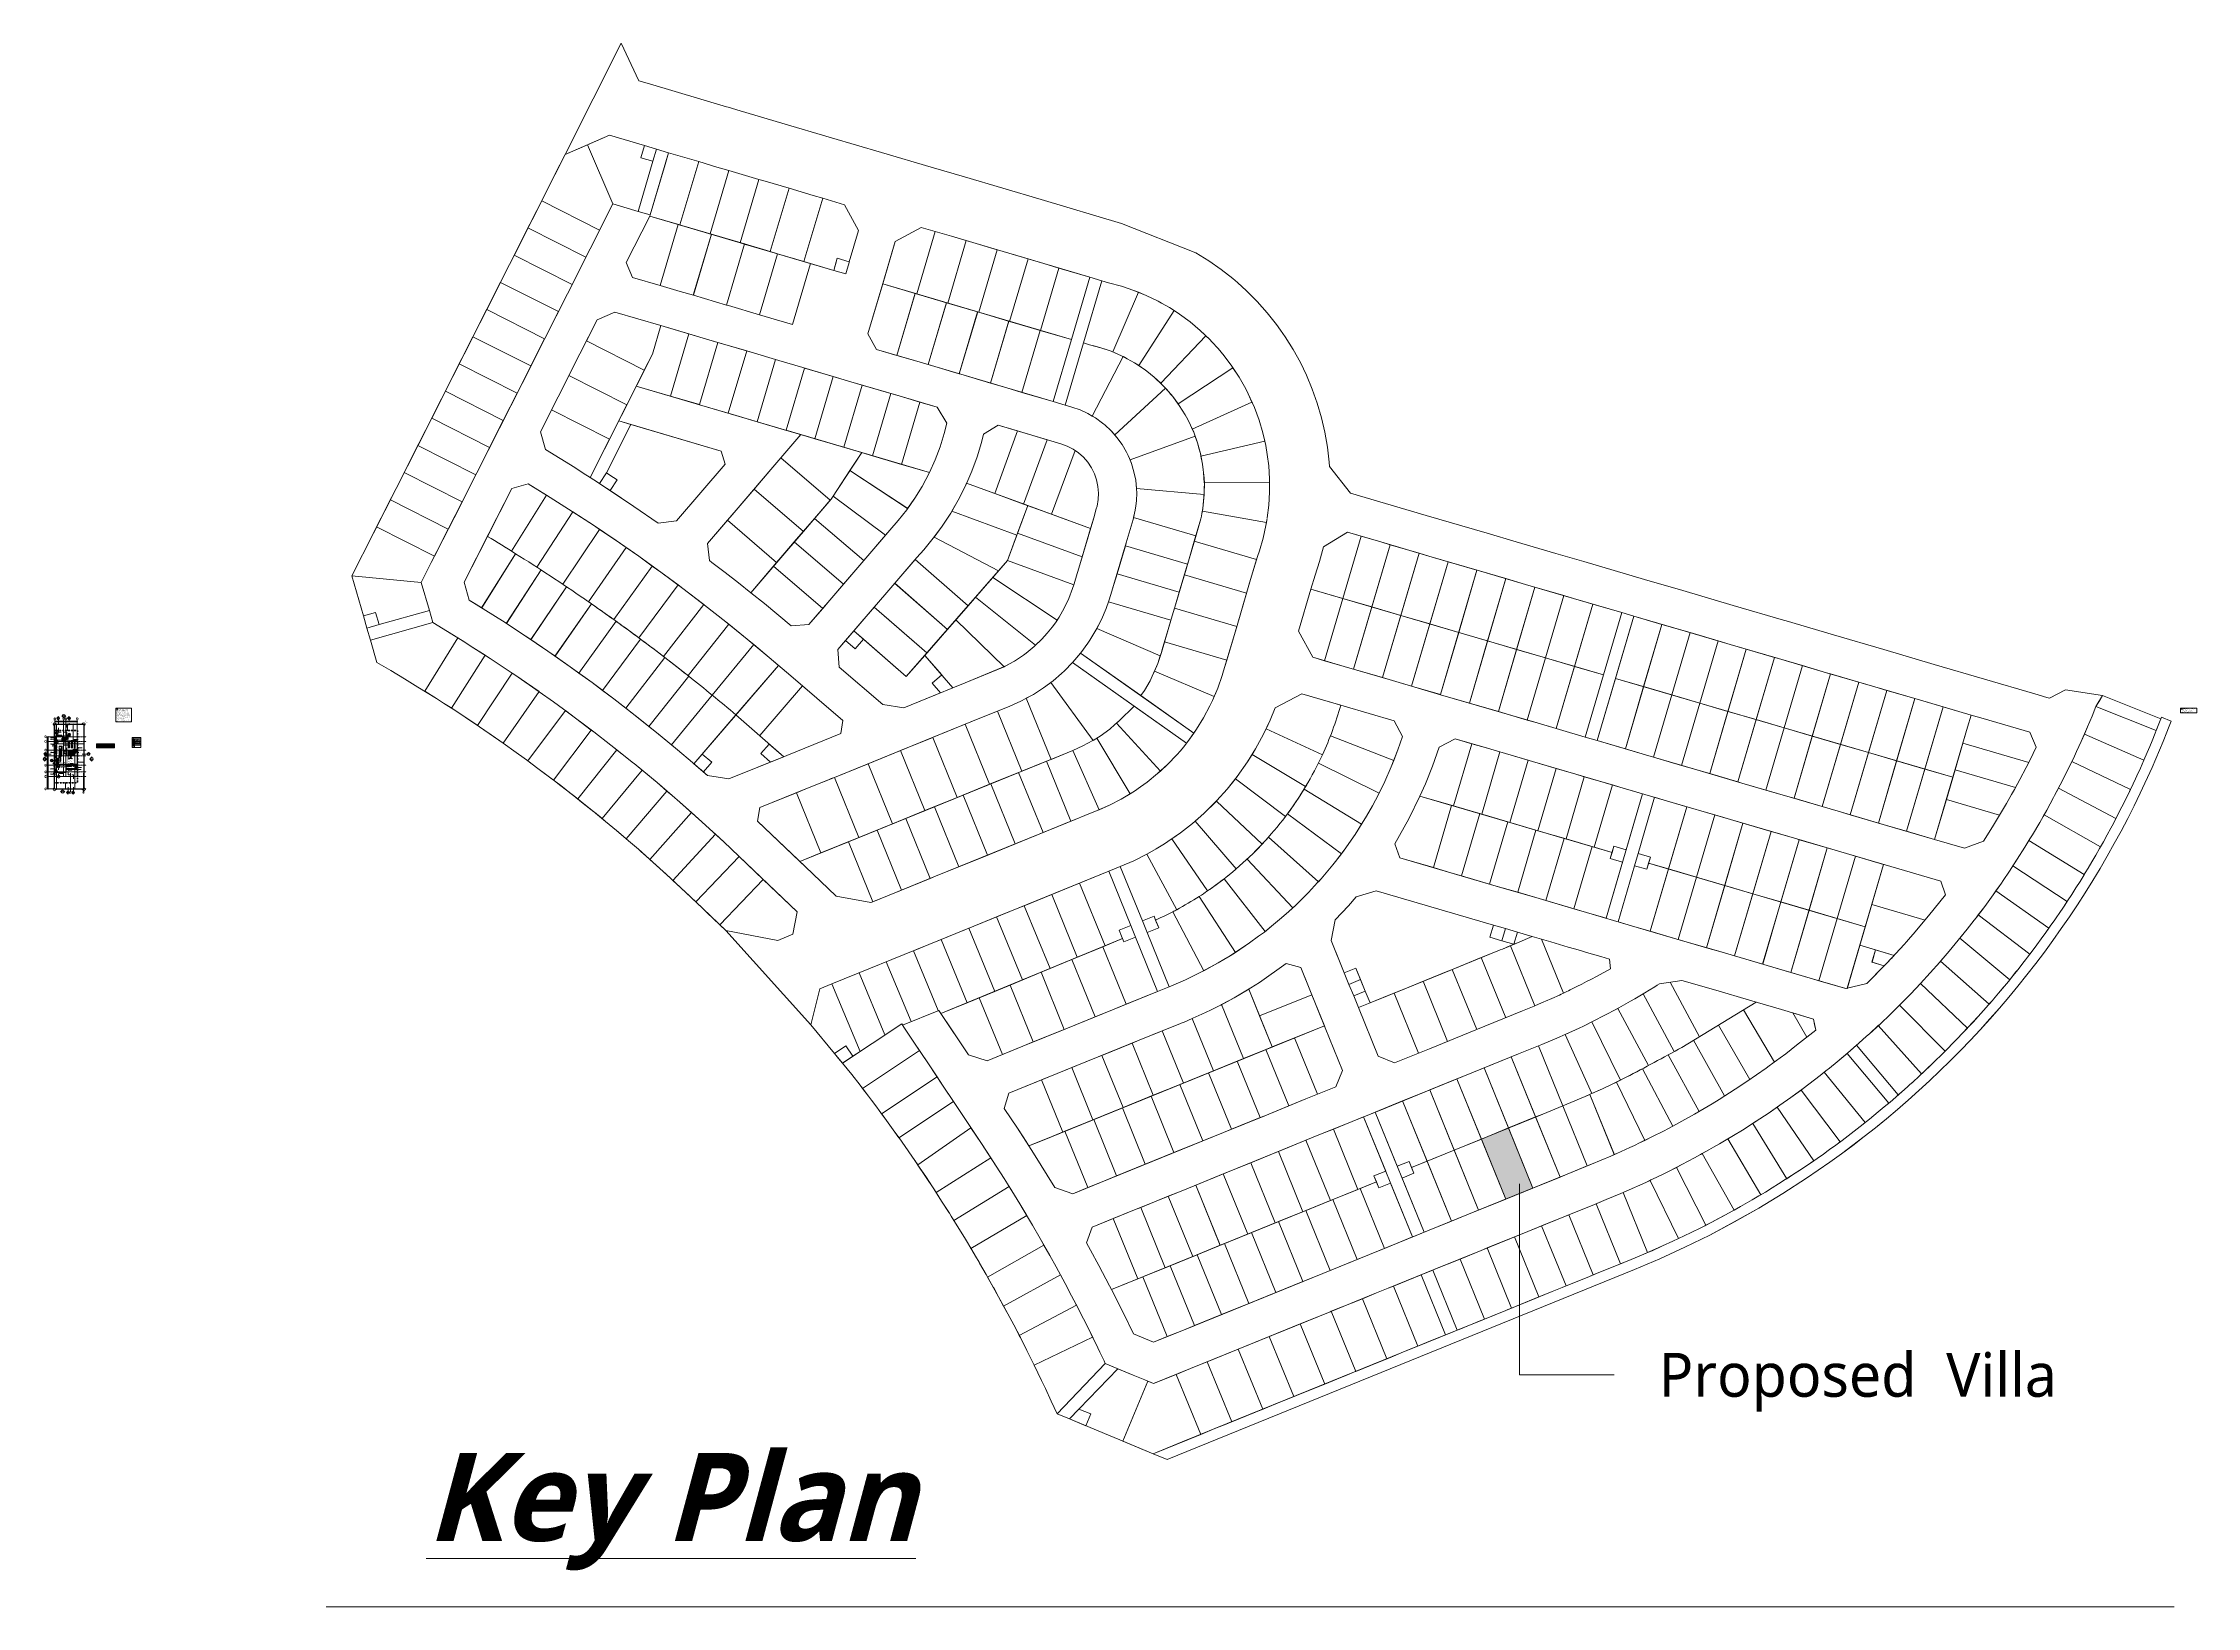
# Model space of a CAD drawing. Header units: millimetres. Extents: x -12746 to 1016489, y -409013 to 338495.
import ezdxf

# ---------------------------------------------------------------- set-up
doc = ezdxf.new("R2010")
doc.units = ezdxf.units.MM
for name, pattern in [('Callout Boundary', [2.38125, 1.190625, -1.190625]), ('Dash dot2', [6, 3, -1.5, 0, -1.5]), ('Double dash', [55, 20, -5, 10, -5, 10, -5]), ('Grid Line', [22.225, 12.7, -3.175, 3.175, -3.175])]:
    doc.linetypes.add(name, pattern=pattern)
for name, color, linetype, lineweight in [('A-ANNO-DIMS', 211, 'Continuous', 9), ('A-ANNO-DIMS-100', 211, 'Continuous', 9), ('A-ANNO-NOTE', 131, 'Continuous', 9), ('A-ANNO-SYMB', 150, 'Continuous', 9), ('A-DETL', 90, 'Continuous', 9), ('A-DETL-GENF', 92, 'Continuous', 9), ('A-DETL-MBND', 5, 'Continuous', 9), ('A-DETL-THIN', 151, 'Continuous', 9), ('A-FLOR', 192, 'Continuous', 9), ('A-GENM', 13, 'Continuous', 9), ('A-WALL', 113, 'Continuous', 9), ('A-WALL-PATT', 111, 'Continuous', 25), ('C-PROP-LINE', 91, 'Double dash', 25), ('G-ANNO-SYMB', 111, 'Continuous', 9), ('G-ANNO-TEXT', 231, 'Continuous', 9), ('P-SANR-FIXT', 6, 'Continuous', 9), ('S-GRID', 1, 'Continuous', 9), ('S-GRID-IDEN', 1, 'Continuous', 9)]:
    doc.layers.add(name, color=color, linetype=linetype, lineweight=lineweight)
doc.styles.add('Arial', font='arial.ttf', dxfattribs={"height": 150})
doc.styles.add('Arial_1', font='arial.ttf', dxfattribs={"height": 325})
doc.styles.add('Arial_2', font='arial.ttf', dxfattribs={"height": 200})
doc.styles.add('Arial_3', font='arial.ttf', dxfattribs={"height": 250})
doc.styles.add('Arial_4', font='arial.ttf', dxfattribs={"height": 72.828721})
doc.styles.add('Arial_5', font='arial.ttf', dxfattribs={"height": 300})
doc.styles.add('Arial_6', font='arial.ttf', dxfattribs={"height": 175})
doc.styles.add('Arial_B', font='arialbd.ttf', dxfattribs={"height": 125})
doc.styles.add('Lucida Sans Unicode', font='l_10646.ttf', dxfattribs={"height": 175})
doc.styles.add('Lucida Sans Unicode_1', font='l_10646.ttf', dxfattribs={"height": 150})
doc.styles.add('Lucida Sans Unicode_2', font='l_10646.ttf', dxfattribs={"height": 125})
doc.styles.add('Lucida Sans Unicode_3', font='l_10646.ttf', dxfattribs={"height": 100})
doc.styles.add('Lucida Sans Unicode_4', font='l_10646.ttf', dxfattribs={"height": 250})
doc.styles.add('Lucida Sans Unicode_5', font='l_10646.ttf', dxfattribs={"height": 180})
doc.styles.add('Lucida Sans Unicode_6', font='l_10646.ttf', dxfattribs={"height": 95})
doc.styles.add('Lucida Sans Unicode_7', font='l_10646.ttf', dxfattribs={"height": 21000})
doc.styles.add('Lucida Sans Unicode_8', font='l_10646.ttf', dxfattribs={"height": 225})
doc.styles.add('Lucida Sans Unicode_B_I', font='', dxfattribs={"height": 42000})
doc.styles.get('Lucida Sans Unicode_B_I').set_extended_font_data('Lucida Sans Unicode', italic=True, bold=True)
doc.dimstyles.new('100', dxfattribs={"dimscale": 304.8, "dimtxt": 153.03891, "dimasz": 0.656168, "dimexe": 0.328084, "dimexo": 0.0625, "dimgap": 0.016404, "dimtad": 1, "dimdec": 0, "dimzin": 0, "dimdsep": 46, "dimtxsty": 'Arial', "dimblk1": 'OBLIQUE', "dimblk2": 'OBLIQUE', "dimsah": 1, "dimcen": 0.09, "dimdle": 0.328084, "dimazin": 0, "dimtfac": 1, "dimtdec": 4, "dimtix": 1, "dimtmove": 0, "dimatfit": 3, "dimfxl": 0.328084, "dimfxlon": 1, "dimtvp": 1, "dimtolj": 1, "dimtzin": 0, "dimarcsym": 2})
doc.dimstyles.new('100_1', dxfattribs={"dimscale": 304.8, "dimtxt": 153.03891, "dimasz": 0.656168, "dimexe": 0.328084, "dimexo": 0.0625, "dimgap": 0.016404, "dimtad": 1, "dimdec": 0, "dimzin": 0, "dimdsep": 46, "dimtxsty": 'Arial', "dimblk1": 'OBLIQUE', "dimblk2": 'OBLIQUE', "dimsah": 1, "dimcen": 0.09, "dimdle": 0.328084, "dimazin": 0, "dimtfac": 1, "dimtdec": 4, "dimtix": 1, "dimtmove": 2, "dimatfit": 3, "dimfxl": 0.328084, "dimfxlon": 1, "dimtvp": 1, "dimtolj": 1, "dimtzin": 0, "dimarcsym": 2})
doc.dimstyles.new('grid-dim', dxfattribs={"dimscale": 304.8, "dimtxt": 178.545395, "dimasz": 0.656168, "dimexe": 0.328084, "dimexo": 0.0625, "dimgap": 0.016404, "dimtad": 1, "dimdec": 0, "dimzin": 0, "dimdsep": 46, "dimtxsty": 'Arial_6', "dimblk1": 'OBLIQUE', "dimblk2": 'OBLIQUE', "dimsah": 1, "dimcen": 0.09, "dimdle": 0.328084, "dimazin": 0, "dimtfac": 1, "dimtdec": 4, "dimtix": 1, "dimtmove": 0, "dimatfit": 3, "dimfxl": 0.328084, "dimfxlon": 1, "dimtvp": 1, "dimtolj": 1, "dimtzin": 0, "dimarcsym": 2})
doc.dimstyles.new('grid-dim_1', dxfattribs={"dimscale": 304.8, "dimtxt": 178.545395, "dimasz": 0.656168, "dimexe": 0.328084, "dimexo": 0.0625, "dimgap": 0.016404, "dimtad": 1, "dimdec": 0, "dimzin": 0, "dimdsep": 46, "dimtxsty": 'Arial_6', "dimblk1": 'OBLIQUE', "dimblk2": 'OBLIQUE', "dimsah": 1, "dimcen": 0.09, "dimdle": 0.328084, "dimazin": 0, "dimtfac": 1, "dimtdec": 4, "dimtix": 1, "dimtmove": 2, "dimatfit": 3, "dimfxl": 0.328084, "dimfxlon": 1, "dimtvp": 1, "dimtolj": 1, "dimtzin": 0, "dimarcsym": 2})
doc.dimstyles.new('Plot-limit-text', dxfattribs={"dimscale": 304.8, "dimtxt": 255.06485, "dimasz": 0.984252, "dimexe": 0.787402, "dimexo": 0.492126, "dimgap": 0.574147, "dimtad": 1, "dimdec": 0, "dimzin": 0, "dimdsep": 46, "dimtxsty": 'Arial_3', "dimsah": 1, "dimcen": 0.09, "dimazin": 0, "dimtfac": 1, "dimtdec": 4, "dimtix": 1, "dimtmove": 2, "dimatfit": 3, "dimfxl": 1, "dimtvp": 1, "dimtolj": 1, "dimtzin": 0, "dimarcsym": 2})
doc.dimstyles.new('Setback-dim', dxfattribs={"dimscale": 304.8, "dimtxt": 204.05188, "dimasz": 0.656168, "dimexe": 0.328084, "dimexo": 0.0625, "dimgap": 0.016404, "dimtad": 1, "dimdec": 0, "dimzin": 0, "dimdsep": 46, "dimtxsty": 'Arial_2', "dimblk1": 'OBLIQUE', "dimblk2": 'OBLIQUE', "dimsah": 1, "dimcen": 0.09, "dimdle": 0.328084, "dimazin": 0, "dimtfac": 1, "dimtdec": 4, "dimtix": 1, "dimtmove": 0, "dimatfit": 3, "dimfxl": 0.328084, "dimfxlon": 1, "dimtvp": 1, "dimtolj": 1, "dimtzin": 0, "dimarcsym": 2})
pattern_1 = [(135, (-5096.77, -38823.47), (-44.19417, -44.19417), []), (225, (-5096.77, -38823.47), (44.19417, -44.19417), [])]

# ---------------------------------------------------------------- blocks, each defined once
blk = doc.blocks.new('Generic Models 1 - Generic Models 1-685400-Roof SSL')
at = {"layer": 'A-GENM'}
for p, q in [((-1714, -10213), (-7039, -10213)), ((-1714, -10013), (-1714, -10213))]:
    blk.add_line(p, q, dxfattribs=at)
blk = doc.blocks.new('Generic Models 2 - Generic Models 1-700113-Roof SSL')
at = {"layer": 'A-GENM'}
for p, q in [((-2789, 7137), (-7239, 7137)), ((-7239, 7137), (-7239, 7037)), ((-2789, 7037), (-2789, 7137))]:
    blk.add_line(p, q, dxfattribs=at)
blk = doc.blocks.new('proje-back - proje-back-700926-Roof SSL')
at = {"layer": 'A-GENM'}
for p, q in [((636, 5122), (3036, 5122)), ((636, 5022), (636, 5122)), ((3036, 5122), (3036, 5022))]:
    blk.add_line(p, q, dxfattribs=at)
blk = doc.blocks.new('side-projection - side-projection-701340-Roof SSL')
at = {"layer": 'A-GENM'}
for p, q in [((3736, 1922), (3786, 1922)), ((3786, 1922), (3786, -2163)), ((3736, -2163), (3786, -2163))]:
    blk.add_line(p, q, dxfattribs=at)
blk = doc.blocks.new('1m only - 1m only-860609-Roof SSL')
at = {"layer": 'P-SANR-FIXT'}
for p, q in [((1000, 1000), (0, 1000)), ((0, 1000), (0, 0)), ((0, 0), (1000, 0)), ((20, 980), (980, 980)), ((20, 20), (20, 980)), ((980, 980), (20, 20)), ((20, 980), (980, 20)), ((980, 20), (20, 20)), ((980, 980), (980, 20)), ((2000, 1000), (1000, 1000)), ((1000, 1000), (1000, 0)), ((1000, 0), (1000, 1000)), ((1020, 980), (1980, 980)), ((1020, 20), (1020, 980)), ((1980, 980), (1020, 20)), ((1020, 980), (1980, 20)), ((1980, 20), (1020, 20)), ((1980, 980), (1980, 20)), ((3000, 1000), (2000, 1000)), ((2000, 1000), (2000, 0)), ((2000, 0), (2000, 1000)), ((2000, 0), (3000, 0)), ((2020, 980), (2980, 980)), ((2020, 20), (2020, 980)), ((2980, 980), (2020, 20)), ((2020, 980), (2980, 20)), ((2980, 20), (2020, 20)), ((2980, 980), (2980, 20)), ((3000, 0), (3000, 1000)), ((1000, 0), (2000, 0))]:
    blk.add_line(p, q, dxfattribs=at)
blk = doc.blocks.new('Ladder_complete_5314 - Ladder_complete_5314-1763503-Roof SSL')
at = {"layer": 'A-GENM'}
for p, q in [((-350, 210), (-350, 200)), ((-283, 210), (-350, 210)), ((-350, 200), (-293, 200)), ((-321, 32), (-314, 32)), ((-321, -182), (-321, 32)), ((-314, 32), (-314, -184)), ((-314, 32), (-305, 32)), ((-314, 32), (-314, -32)), ((-305, 32), (-293, 32)), ((-305, 32), (-305, -32)), ((-293, 200), (-293, -32)), ((-283, -32), (-283, 210)), ((-283, 32), (-229, 32)), ((-229, 32), (-229, -32)), ((229, 25), (-229, 25)), ((229, 10), (-229, 10)), ((229, 32), (283, 32)), ((229, 32), (229, -32)), ((350, 210), (283, 210)), ((283, 210), (283, -32)), ((293, -32), (293, 200)), ((293, 200), (350, 200)), ((293, 32), (305, 32)), ((305, 32), (314, 32)), ((305, 32), (305, -32)), ((314, 32), (314, -32)), ((321, 32), (314, 32)), ((314, 32), (314, -184)), ((321, -182), (321, 32)), ((350, 200), (350, 210)), ((-361, 0), (-361, -343)), ((-355, -298), (-355, 0)), ((-349, -150), (-355, -150)), ((-355, -150), (-355, -201)), ((-355, -201), (-349, -201)), ((-345, -378), (-351, -379)), ((-351, -379), (-343, -429)), ((-349, -201), (-349, -150)), ((-336, -428), (-345, -378)), ((-343, -429), (-336, -428)), ((-314, -184), (-320, -198)), ((-320, -198), (-314, -200)), ((-305, -32), (-314, -32)), ((-308, -150), (-314, -150)), ((-314, -150), (-314, -184)), ((-314, -200), (-308, -185)), ((-308, -185), (-308, -150)), ((-293, -32), (-305, -32)), ((-293, -32), (-283, -32)), ((-229, -32), (-283, -32)), ((-242, -592), (-246, -597)), ((-246, -597), (-207, -629)), ((-203, -624), (-242, -592)), ((-229, -10), (229, -10)), ((-229, -25), (229, -25)), ((-207, -629), (-203, -624)), ((25, -689), (-25, -689)), ((-25, -689), (-25, -695)), ((-25, -695), (25, -695)), ((25, -695), (25, -689)), ((242, -592), (203, -624)), ((203, -624), (207, -629)), ((207, -629), (246, -597)), ((283, -32), (229, -32)), ((246, -597), (242, -592)), ((283, -32), (293, -32)), ((305, -32), (293, -32)), ((314, -32), (305, -32)), ((308, -150), (308, -185)), ((314, -150), (308, -150)), ((308, -185), (314, -200)), ((314, -184), (314, -150)), ((320, -198), (314, -184)), ((314, -200), (320, -198)), ((345, -378), (336, -428)), ((336, -428), (343, -429)), ((350, -150), (343, -150)), ((343, -150), (343, -201)), ((343, -201), (350, -201)), ((343, -429), (351, -379)), ((351, -379), (345, -378)), ((350, 0), (350, -270)), ((350, -201), (350, -150)), ((350, -303), (350, -343)), ((356, -303), (356, 0))]:
    blk.add_line(p, q, dxfattribs=at)
for centre, radius, start, end in [((-301, 0), 60.3, 82.185533, 180), ((-301, 0), 54, 81.266184, 180), ((-301, 0), 60.3, 32.545266, 72.613956), ((-301, 0), 54, 37.121286, 70.402279), ((296, 0), 60.3, 102.857143, 147.454734), ((296, 0), 54, 103.220351, 142.878714), ((296, 0), 60.3, 0, 92.673477), ((296, 0), 54, 0, 92.988004), ((-3, -343), 359, 180, 238.351929), ((0, -343), 359, 153.355386, 26.644614), ((0, -343), 352, 153.111952, 26.888048), ((-3, -343), 359, 238.757074, 248.231172), ((-3, -343), 352, 238.338738, 238.653582), ((-3, -343), 352, 248.234037, 250.102707), ((-3, -343), 359, 250.164551, 258.035562), ((-3, -343), 352, 258.047404, 261.584513), ((-3, -343), 359, 261.610794, 267.791762), ((-3, -343), 359, 273.066637, 277.528246), ((-3, -343), 352, 277.535353, 284.525894), ((-3, -343), 359, 284.502764, 287.274331), ((-3, -343), 352, 287.268216, 295.927188), ((-3, -343), 359, 295.890701, 297.05918), ((-3, -343), 352, 297.033763, 306.193374), ((-3, -343), 352, 314.479169, 345.923022), ((-3, -343), 352, 354.228244, 0)]:
    blk.add_arc(centre, radius, start, end, dxfattribs=at)
blk = doc.blocks.new('Chequered plate - Chequered plate-1756850-Roof SSL')
at = {"layer": 'A-GENM'}
h = blk.add_hatch(dxfattribs=at)
h.set_pattern_fill('FP_1', color=256, style=0, pattern_type=2)
h.set_pattern_definition([(45, (0, 0), (-212.132, 212.132), []), (135, (0, 0), (-212.132, -212.132), [])])
h.paths.add_polyline_path([(-2659, 5812), (-2659, 5844), (-2779, 5844), (-2779, 5812), (-2747, 5812)])
h.paths.add_polyline_path([(-2989, 5812), (-2789, 5812), (-2789, 5854), (-2659, 5854), (-2659, 6421), (-2789, 6421), (-2789, 6462), (-2989, 6462), (-2989, 5844)])
h.paths.add_polyline_path([(-2779, 6430), (-2659, 6430), (-2659, 6462), (-2779, 6462)])
for p, q in [((-2989, 6462), (-2989, 5812)), ((-2659, 6462), (-2779, 6462)), ((-2779, 5812), (-2659, 5812)), ((-2659, 6430), (-2659, 6462)), ((-2659, 5854), (-2659, 6421)), ((-2659, 5812), (-2659, 5844))]:
    blk.add_line(p, q, dxfattribs=at)
blk = doc.blocks.new('Family - ___-757194-Roof SSL')
at = {"layer": 'C-PROP-LINE'}
for p, q in [((-7264, 12922), (6736, 12922)), ((-7264, -18078), (-7264, 12922)), ((6736, 12922), (6736, -18078)), ((6736, -18078), (-7264, -18078))]:
    blk.add_line(p, q, dxfattribs=at)
blk = doc.blocks.new('Drain-roof - SHOWER TRAY-bath-2d 3-1125230-Roof SSL')
at = {"layer": 'A-DETL-GENF'}
for p, q in [((-32, 58), (-112, 0)), ((-112, -115), (-112, 0)), ((-112, 0), (112, 0)), ((32, 58), (-32, 58)), ((32, 58), (112, 0)), ((112, 0), (112, -115)), ((-112, -20), (112, -20)), ((112, -115), (-112, -115)), ((-80, -20), (-80, -115)), ((-48, -20), (-48, -115)), ((-16, -20), (-16, -115)), ((16, -20), (16, -115)), ((48, -20), (48, -115)), ((80, -20), (80, -115))]:
    blk.add_line(p, q, dxfattribs=at)
blk = doc.blocks.new('Family - ___-492486-Block-work-legend')
at = {"layer": 'A-WALL-PATT', "lineweight": 18}
h = blk.add_hatch(dxfattribs=at)
h.set_pattern_fill('FP_3', color=256, style=0, pattern_type=2)
h.set_pattern_definition([(45, (0, 0), (-56.1266, 56.1266), []), (45, (56.13, 0), (-56.1266, 56.1266), [39.687, -19.844])])
h.paths.add_polyline_path([(3646, 5507), (3646, 5757), (2732, 5757), (2732, 5507)])
at = {"layer": 'A-WALL', "lineweight": 25}
for p, q in [((3646, 5757), (2732, 5757)), ((2732, 5757), (2732, 5507)), ((2732, 5507), (3646, 5507)), ((3646, 5507), (3646, 5757))]:
    blk.add_line(p, q, dxfattribs=at)
blk = doc.blocks.new('Family - ___-492497-Block-work-legend')
at = {"layer": 'A-WALL-PATT', "lineweight": 18}
h = blk.add_hatch(dxfattribs=at)
h.set_pattern_fill('FP_4', color=256, style=0, pattern_type=2)
h.set_pattern_definition([(45, (0, 0), (-31.4309, 31.4309), []), (45, (0, 47.625), (-31.4309, 31.4309), [])])
h.paths.add_polyline_path([(2732, 4864), (3646, 4864), (3646, 5064), (2732, 5064)])
at = {"layer": 'A-WALL', "lineweight": 25}
for p, q in [((3646, 5064), (2732, 5064)), ((2732, 5064), (2732, 4864)), ((2732, 4864), (3646, 4864)), ((3646, 4864), (3646, 5064))]:
    blk.add_line(p, q, dxfattribs=at)
blk = doc.blocks.new('Family - ___-492499-Block-work-legend')
at = {"layer": 'A-WALL-PATT', "lineweight": 18}
h = blk.add_hatch(dxfattribs=at)
h.set_pattern_fill('FP_5', color=256, style=0, pattern_type=2)
h.set_pattern_definition([(45, (0, 0), (-35.35534, 35.35534), [])])
h.paths.add_polyline_path([(2732, 4286), (3646, 4286), (3646, 4436), (2732, 4436)])
at = {"layer": 'A-WALL', "lineweight": 25}
for p, q in [((3646, 4436), (2732, 4436)), ((2732, 4436), (2732, 4286)), ((2732, 4286), (3646, 4286)), ((3646, 4286), (3646, 4436))]:
    blk.add_line(p, q, dxfattribs=at)
blk = doc.blocks.new('Family - ___-492501-Block-work-legend')
at = {"layer": 'A-WALL-PATT', "lineweight": 18}
h = blk.add_hatch(dxfattribs=at)
h.set_pattern_fill('FP_6', color=256, style=0, pattern_type=2)
h.set_pattern_definition([(45, (0, 0), (-31.8198, 31.8198), []), (135, (0, 0), (-31.8198, -31.8198), [])])
h.paths.add_polyline_path([(2732, 3726), (3646, 3726), (3646, 3826), (2732, 3826)])
at = {"layer": 'A-WALL', "lineweight": 25}
for p, q in [((3646, 3826), (2732, 3826)), ((2732, 3826), (2732, 3726)), ((2732, 3726), (3646, 3726)), ((3646, 3726), (3646, 3826))]:
    blk.add_line(p, q, dxfattribs=at)
blk = doc.blocks.new('Family - ___-492506-Block-work-legend')
at = {"layer": 'A-WALL-PATT', "lineweight": 18}
blk.add_hatch(color=256, dxfattribs=at).paths.add_polyline_path([(3619, 3084), (3619, 3334), (2704, 3334), (2704, 3084)])
at = {"layer": 'A-WALL', "lineweight": 25}
for p, q in [((3619, 3334), (2704, 3334)), ((2704, 3334), (2704, 3084)), ((2704, 3084), (3619, 3084)), ((3619, 3084), (3619, 3334))]:
    blk.add_line(p, q, dxfattribs=at)
blk = doc.blocks.new('125-lvl - BEL-LVL-1026112-Roof SSL')
at = {"layer": 'A-ANNO-NOTE'}
h = blk.add_hatch(color=256, dxfattribs=at)
edge = h.paths.add_edge_path()
edge.add_line((0, 0), (0, -1))
edge.add_arc((0, 0), 1, 180, 270, ccw=False)
edge.add_line((-1, 0), (0, 0))
h = blk.add_hatch(color=256, dxfattribs=at)
edge = h.paths.add_edge_path()
edge.add_line((0, 0), (0, 1))
edge.add_arc((0, 0), 1, 0, 90, ccw=False)
edge.add_line((1, 0), (0, 0))
for p, q in [((0, 0), (-1, 0)), ((0, 0), (-1, 0)), ((0, 0), (0, 2)), ((0, 1), (0, 0)), ((0, 0), (3, 0)), ((0, 0), (0, -1)), ((0, -1), (0, 0)), ((0, 0), (1, 0)), ((3, 0), (15, 0))]:
    blk.add_line(p, q, dxfattribs=at)
blk.add_circle((0, 0), 1, dxfattribs=at)
for start, end in [(0, 90), (180, 270)]:
    blk.add_arc((0, 0), 1, start, end, dxfattribs=at)
blk = doc.blocks.new('Grid - 100-grid-312781-Roof SSL')
at = {"layer": 'S-GRID-IDEN'}
blk.add_circle((0, 0), 4, dxfattribs=at)
blk = doc.blocks.new('Section - M_Section Head - Filled 2-312746-Roof SSL')
at = {"layer": 'G-ANNO-SYMB'}
h = blk.add_hatch(color=256, dxfattribs=at)
edge = h.paths.add_edge_path()
edge.add_line((-14, 0), (-10, 4))
edge.add_arc((-6, 0), 6, 135, 180)
edge.add_line((-12, 0), (-14, 0))
h = blk.add_hatch(color=256, dxfattribs=at)
edge = h.paths.add_edge_path()
edge.add_line((-6, 8), (-6, 6))
edge.add_arc((-6, 0), 6, 90, 135)
edge.add_line((-10, 4), (-6, 8))
h = blk.add_hatch(color=256, dxfattribs=at)
edge = h.paths.add_edge_path()
edge.add_line((-6, 8), (-2, 4))
edge.add_arc((-6, 0), 6, 45, 90)
edge.add_line((-6, 6), (-6, 8))
h = blk.add_hatch(color=256, dxfattribs=at)
edge = h.paths.add_edge_path()
edge.add_line((2, 0), (0, 0))
edge.add_arc((-6, 0), 6, 360, 405)
edge.add_line((-2, 4), (2, 0))
at = {"layer": 'G-ANNO-SYMB', "lineweight": 18}
for p, q in [((-6, 8), (-14, 0)), ((-10, 4), (-14, 0)), ((-14, 0), (-12, 0)), ((-6, 8), (-10, 4)), ((-6, 8), (2, 0)), ((-6, 6), (-6, 8)), ((-6, 8), (-6, 6)), ((-2, 4), (-6, 8)), ((2, 0), (-2, 4)), ((0, 0), (2, 0)), ((-12, 0), (-14, 0)), ((0, 0), (2, 0))]:
    blk.add_line(p, q, dxfattribs=at)
for start, end in [(360, 180), (135, 180), (180, 360), (90, 135), (45, 90), (360, 45)]:
    blk.add_arc((-6, 0), 6, start, end, dxfattribs=at)
blk = doc.blocks.new('ELEVATION-TAG-2D - Name___Area_Vol_Perim-514126-Roof SSL')
at = {"layer": 'A-ANNO-NOTE'}
h = blk.add_hatch(color=256, dxfattribs=at)
edge = h.paths.add_edge_path()
edge.add_line((-10, 0), (0, 10))
edge.add_line((0, 10), (0, 7))
edge.add_arc((0, 0), 7, 90, 270)
edge.add_line((0, -7), (0, -10))
edge.add_line((0, -10), (-10, 0))
for p, q in [((0, 10), (-10, 0)), ((-10, 0), (0, -10)), ((-7, 0), (7, 0)), ((0, 7), (0, 10)), ((0, -10), (0, -7))]:
    blk.add_line(p, q, dxfattribs=at)
blk.add_circle((0, 0), 7, dxfattribs=at)
blk.add_arc((0, 0), 7, 90, 270, dxfattribs=at)
blk = doc.blocks.new('ELEVATION-TAG-2D - Name___Area_Vol_Perim-514127-Roof SSL')
at = {"layer": 'A-ANNO-NOTE'}
h = blk.add_hatch(color=256, dxfattribs=at)
edge = h.paths.add_edge_path()
edge.add_line((10, 0), (0, -10))
edge.add_line((0, -10), (0, -7))
edge.add_arc((0, 0), 7, 270, 450)
edge.add_line((0, 7), (0, 10))
edge.add_line((0, 10), (10, 0))
for p, q in [((-7, 0), (7, 0)), ((10, 0), (0, 10)), ((0, 10), (0, 7)), ((0, -10), (10, 0)), ((0, -7), (0, -10))]:
    blk.add_line(p, q, dxfattribs=at)
blk.add_circle((0, 0), 7, dxfattribs=at)
blk.add_arc((0, 0), 7, 270, 90, dxfattribs=at)
blk = doc.blocks.new('ELEVATION-TAG-2D - Name___Area_Vol_Perim-514128-Roof SSL')
at = {"layer": 'A-ANNO-NOTE'}
h = blk.add_hatch(color=256, dxfattribs=at)
edge = h.paths.add_edge_path()
edge.add_line((0, -10), (-10, 0))
edge.add_line((-10, 0), (-7, 0))
edge.add_arc((0, 0), 7, 180, 360)
edge.add_line((7, 0), (10, 0))
edge.add_line((10, 0), (0, -10))
for p, q in [((-7, 0), (-10, 0)), ((-10, 0), (0, -10)), ((-7, 0), (7, 0)), ((0, -10), (10, 0)), ((10, 0), (7, 0))]:
    blk.add_line(p, q, dxfattribs=at)
blk.add_circle((0, 0), 7, dxfattribs=at)
blk.add_arc((0, 0), 7, 180, 360, dxfattribs=at)
blk = doc.blocks.new('ELEVATION-TAG-2D - Name___Area_Vol_Perim-514129-Roof SSL')
at = {"layer": 'A-ANNO-NOTE'}
h = blk.add_hatch(color=256, dxfattribs=at)
edge = h.paths.add_edge_path()
edge.add_line((0, 10), (10, 0))
edge.add_line((10, 0), (7, 0))
edge.add_arc((0, 0), 7, 360, 540)
edge.add_line((-7, 0), (-10, 0))
edge.add_line((-10, 0), (0, 10))
for p, q in [((0, 10), (-10, 0)), ((-10, 0), (-7, 0)), ((-7, 0), (7, 0)), ((10, 0), (0, 10)), ((7, 0), (10, 0))]:
    blk.add_line(p, q, dxfattribs=at)
blk.add_circle((0, 0), 7, dxfattribs=at)
blk.add_arc((0, 0), 7, 360, 180, dxfattribs=at)
blk = doc.blocks.new('finishning tag - Name___Area_Vol_Perim-529287-Roof SSL')
at = {"layer": 'A-ANNO-NOTE'}
blk.add_ellipse((0, 0), major_axis=(3.03, 0), ratio=0.477888, dxfattribs=at)
blk = doc.blocks.new('DIMBLOCK1-Roof SSL')
at = {"layer": 'A-ANNO-DIMS-100', "transparency": 16777216}
for p, q in [((-6255, 12922), (-6355, 13022)), ((-6155, 12922), (-6355, 12922)), ((-6255, 13022), (-6255, 7137)), ((-6255, 12922), (-6155, 12822)), ((-6255, 12922), (-6155, 12922)), ((-6255, 7137), (-6355, 7237)), ((-6155, 7137), (-6355, 7137)), ((-6255, 7137), (-6155, 7037)), ((-6255, 7137), (-6155, 7137))]:
    blk.add_line(p, q, dxfattribs=at)
at = {"layer": 'A-ANNO-DIMS-100', "color": 0, "transparency": 16777216, "insert": (-6455, 9799), "char_height": 150, "width": 553.77, "attachment_point": 1, "rotation": 90, "line_spacing_factor": 0.941778, "style": 'Arial'}
blk.add_mtext('5785', dxfattribs=at)
blk = doc.blocks.new('_Oblique')
at = {"color": 0, "linetype": 'ByBlock', "lineweight": -2}
blk.add_line((-0.5, -0.5), (0.5, 0.5), dxfattribs=at)
blk = doc.blocks.new('DIMBLOCK2-Roof SSL')
at = {"layer": 'A-ANNO-DIMS-100', "transparency": 16777216}
for p, q in [((-6255, 7137), (-6355, 7237)), ((-6155, 7137), (-6355, 7137)), ((-6255, 7137), (-6255, -10213)), ((-6255, 7137), (-6155, 7037)), ((-6255, 7137), (-6155, 7137)), ((-6255, -10213), (-6355, -10113)), ((-6155, -10213), (-6355, -10213)), ((-6255, -10213), (-6155, -10313)), ((-6255, -10213), (-6155, -10213))]:
    blk.add_line(p, q, dxfattribs=at)
at = {"layer": 'A-ANNO-DIMS-100', "color": 0, "transparency": 16777216, "insert": (-6455, -1826), "char_height": 150, "width": 692.21, "attachment_point": 1, "rotation": 90, "line_spacing_factor": 0.941778, "style": 'Arial'}
blk.add_mtext('17350', dxfattribs=at)
blk = doc.blocks.new('DIMBLOCK3-Roof SSL')
at = {"layer": 'A-ANNO-DIMS-100', "transparency": 16777216}
for p, q in [((-6255, -10213), (-6355, -10113)), ((-6155, -10213), (-6355, -10213)), ((-6255, -10213), (-6255, -18178)), ((-6255, -10213), (-6155, -10313)), ((-6255, -10213), (-6155, -10213)), ((-6255, -18078), (-6355, -17978)), ((-6155, -18078), (-6355, -18078)), ((-6255, -18078), (-6155, -18178)), ((-6255, -18078), (-6155, -18078))]:
    blk.add_line(p, q, dxfattribs=at)
at = {"layer": 'A-ANNO-DIMS-100', "color": 0, "transparency": 16777216, "insert": (-6455, -14376), "char_height": 150, "width": 553.77, "attachment_point": 1, "rotation": 90, "line_spacing_factor": 0.941778, "style": 'Arial'}
blk.add_mtext('7865', dxfattribs=at)
blk = doc.blocks.new('DIMBLOCK4-Roof SSL')
at = {"layer": 'A-ANNO-DIMS-100', "transparency": 16777216}
for p, q in [((-7339, 3466), (3736, 3466)), ((-7239, 3466), (-7339, 3366)), ((-7239, 3466), (-7139, 3566)), ((-7239, 3566), (-7239, 3366)), ((-7239, 3466), (-7239, 3566)), ((3736, 3466), (3636, 3366)), ((3736, 3466), (3836, 3566)), ((3736, 3566), (3736, 3366)), ((3736, 3466), (3736, 3566))]:
    blk.add_line(p, q, dxfattribs=at)
at = {"layer": 'A-ANNO-DIMS-100', "color": 0, "transparency": 16777216, "insert": (-1757, 3666), "char_height": 150, "width": 692.21, "attachment_point": 1, "line_spacing_factor": 0.941778, "style": 'Arial'}
blk.add_mtext('10975', dxfattribs=at)
blk = doc.blocks.new('DIMBLOCK5-Roof SSL')
at = {"layer": 'A-ANNO-DIMS-100', "transparency": 16777216}
for p, q in [((3736, 3466), (3636, 3366)), ((3736, 3466), (3836, 3566)), ((3736, 3566), (3736, 3366)), ((3736, 3466), (3736, 3566)), ((3736, 3466), (6836, 3466)), ((6736, 3466), (6636, 3366)), ((6736, 3466), (6836, 3566)), ((6736, 3566), (6736, 3366)), ((6736, 3466), (6736, 3566))]:
    blk.add_line(p, q, dxfattribs=at)
at = {"layer": 'A-ANNO-DIMS-100', "color": 0, "transparency": 16777216, "insert": (5005, 3666), "char_height": 150, "width": 553.77, "attachment_point": 1, "line_spacing_factor": 0.941778, "style": 'Arial'}
blk.add_mtext('3000', dxfattribs=at)
blk = doc.blocks.new('DIMBLOCK6-Roof SSL')
at = {"layer": 'A-ANNO-DIMS-100', "transparency": 16777216}
for p, q in [((-1094, 12922), (-1194, 13022)), ((-1194, 12922), (-994, 12922)), ((-1094, 12922), (-1194, 12922)), ((-1094, 9822), (-1094, 13022)), ((-1094, 12922), (-994, 12822)), ((-1094, 9922), (-1194, 10022)), ((-1194, 9922), (-994, 9922)), ((-1094, 9922), (-1194, 9922)), ((-1094, 9922), (-994, 9822))]:
    blk.add_line(p, q, dxfattribs=at)
at = {"layer": 'A-ANNO-DIMS-100', "color": 0, "transparency": 16777216, "char_height": 200, "attachment_point": 1, "rotation": 90, "line_spacing_factor": 0.941778, "style": 'Arial_2'}
for s, insert, width in [('3000', (-1358, 11115), 738.35), ('Setback', (-1034, 10918), 1209.24)]:
    blk.add_mtext(s, dxfattribs=dict(at, insert=insert, width=width))
blk = doc.blocks.new('DIMBLOCK7-Roof SSL')
at = {"layer": 'A-ANNO-DIMS-100', "transparency": 16777216}
for p, q in [((-1996, -15078), (-2096, -14978)), ((-2096, -15078), (-1896, -15078)), ((-1996, -15078), (-2096, -15078)), ((-1996, -18078), (-2096, -17978)), ((-2096, -18078), (-1896, -18078)), ((-1996, -18078), (-2096, -18078)), ((-1996, -18178), (-1996, -14978)), ((-1996, -15078), (-1896, -15178)), ((-1996, -18078), (-1896, -18178))]:
    blk.add_line(p, q, dxfattribs=at)
at = {"layer": 'A-ANNO-DIMS-100', "color": 0, "transparency": 16777216, "char_height": 200, "attachment_point": 1, "rotation": 90, "line_spacing_factor": 0.941778, "style": 'Arial_2'}
for s, insert, width in [('3000', (-2261, -16885), 738.35), ('Setback', (-1937, -17082), 1209.24)]:
    blk.add_mtext(s, dxfattribs=dict(at, insert=insert, width=width))
blk = doc.blocks.new('DIMBLOCK8-Roof SSL')
at = {"layer": 'A-ANNO-DIMS-100', "lineweight": 35, "transparency": 16777216}
for points in [[(-7264, -17427), (-7565, -17458), (-7547, -17535)], [(-6613, -18078), (-6721, -18361), (-6644, -18379)]]:
    blk.add_hatch(color=256, dxfattribs=at).paths.add_polyline_path(points)
for p, q in [((-7264, -17427), (-7565, -17458)), ((-7565, -17458), (-7547, -17535)), ((-7547, -17535), (-7264, -17427)), ((-6613, -18078), (-6721, -18361)), ((-6721, -18361), (-6644, -18379)), ((-6644, -18379), (-6613, -18078))]:
    blk.add_line(p, q, dxfattribs=at)
at = {"layer": 'A-ANNO-DIMS-100', "transparency": 16777216}
for p, q in [((-7264, -17427), (-7264, -17097)), ((-7264, -17427), (-7264, -17427)), ((-7264, -17427), (-7264, -17667)), ((-6613, -18078), (-6853, -18078)), ((-6613, -18078), (-6283, -18078))]:
    blk.add_line(p, q, dxfattribs=at)
blk.add_arc((-7264, -18078), 651, 90, 360, dxfattribs=at)
blk.add_arc((-7264, -18078), 651, 90, 360, dxfattribs=at)
at = {"layer": 'A-ANNO-DIMS-100', "color": 0, "transparency": 16777216, "insert": (-8266, -18064), "char_height": 250, "width": 1723.45, "attachment_point": 1, "rotation": 315, "line_spacing_factor": 0.941778, "style": 'Arial_3'}
blk.add_mtext('\u200c\u200dPlot Limit', dxfattribs=at)
blk = doc.blocks.new('DIMBLOCK9-Roof SSL')
at = {"layer": 'A-ANNO-DIMS-100', "lineweight": 35, "transparency": 16777216}
for points in [[(6085, -18078), (6116, -18379), (6193, -18361)], [(6736, -17427), (7019, -17535), (7037, -17458)]]:
    blk.add_hatch(color=256, dxfattribs=at).paths.add_polyline_path(points)
at = {"layer": 'A-ANNO-DIMS-100', "transparency": 16777216}
for p, q in [((6085, -18078), (5755, -18078)), ((6085, -18078), (6085, -18078)), ((6085, -18078), (6325, -18078)), ((6736, -17427), (6736, -17097)), ((6736, -17427), (6736, -17667))]:
    blk.add_line(p, q, dxfattribs=at)
at = {"layer": 'A-ANNO-DIMS-100', "lineweight": 35, "transparency": 16777216}
for p, q in [((6085, -18078), (6116, -18379)), ((6193, -18361), (6085, -18078)), ((6116, -18379), (6193, -18361)), ((6736, -17427), (7019, -17535)), ((7037, -17458), (6736, -17427)), ((7019, -17535), (7037, -17458))]:
    blk.add_line(p, q, dxfattribs=at)
at = {"layer": 'A-ANNO-DIMS-100', "transparency": 16777216}
blk.add_arc((6736, -18078), 651, 180, 90, dxfattribs=at)
blk.add_arc((6736, -18078), 651, 180, 90, dxfattribs=at)
at = {"layer": 'A-ANNO-DIMS-100', "color": 0, "transparency": 16777216, "insert": (6722, -19080), "char_height": 250, "width": 1723.45, "attachment_point": 1, "rotation": 45, "line_spacing_factor": 0.941778, "style": 'Arial_3'}
blk.add_mtext('\u200c\u200dPlot Limit', dxfattribs=at)
blk = doc.blocks.new('DIMBLOCK10-Roof SSL')
at = {"layer": 'A-ANNO-DIMS-100', "lineweight": 35, "transparency": 16777216}
for points in [[(-7264, 12271), (-7547, 12379), (-7565, 12302)], [(-6613, 12922), (-6644, 13223), (-6721, 13205)]]:
    blk.add_hatch(color=256, dxfattribs=at).paths.add_polyline_path(points)
for p, q in [((-7547, 12379), (-7565, 12302)), ((-7565, 12302), (-7264, 12271)), ((-7264, 12271), (-7547, 12379)), ((-6644, 13223), (-6721, 13205)), ((-6721, 13205), (-6613, 12922)), ((-6613, 12922), (-6644, 13223))]:
    blk.add_line(p, q, dxfattribs=at)
at = {"layer": 'A-ANNO-DIMS-100', "transparency": 16777216}
for p, q in [((-7264, 12271), (-7264, 12511)), ((-7264, 12271), (-7264, 11941)), ((-6613, 12922), (-6853, 12922)), ((-6613, 12922), (-6613, 12922)), ((-6613, 12922), (-6283, 12922))]:
    blk.add_line(p, q, dxfattribs=at)
blk.add_arc((-7264, 12922), 651, 360, 270, dxfattribs=at)
blk.add_arc((-7264, 12922), 651, 360, 270, dxfattribs=at)
at = {"layer": 'A-ANNO-DIMS-100', "color": 0, "transparency": 16777216, "insert": (-8972, 13615), "char_height": 250, "width": 1723.45, "attachment_point": 1, "rotation": 45, "line_spacing_factor": 0.941778, "style": 'Arial_3'}
blk.add_mtext('\u200c\u200dPlot Limit', dxfattribs=at)
blk = doc.blocks.new('DIMBLOCK11-Roof SSL')
at = {"layer": 'A-ANNO-DIMS-100', "lineweight": 35, "transparency": 16777216}
for points in [[(6085, 12922), (6193, 13205), (6116, 13223)], [(6736, 12271), (7037, 12302), (7019, 12379)]]:
    blk.add_hatch(color=256, dxfattribs=at).paths.add_polyline_path(points)
at = {"layer": 'A-ANNO-DIMS-100', "transparency": 16777216}
for p, q in [((6085, 12922), (5755, 12922)), ((6085, 12922), (6325, 12922)), ((6736, 12271), (6736, 12511)), ((6736, 12271), (6736, 12271)), ((6736, 12271), (6736, 11941))]:
    blk.add_line(p, q, dxfattribs=at)
at = {"layer": 'A-ANNO-DIMS-100', "lineweight": 35, "transparency": 16777216}
for p, q in [((6116, 13223), (6085, 12922)), ((6085, 12922), (6193, 13205)), ((6193, 13205), (6116, 13223)), ((7019, 12379), (6736, 12271)), ((6736, 12271), (7037, 12302)), ((7037, 12302), (7019, 12379))]:
    blk.add_line(p, q, dxfattribs=at)
at = {"layer": 'A-ANNO-DIMS-100', "transparency": 16777216}
blk.add_arc((6736, 12922), 651, 270, 180, dxfattribs=at)
blk.add_arc((6736, 12922), 651, 270, 180, dxfattribs=at)
at = {"layer": 'A-ANNO-DIMS-100', "color": 0, "transparency": 16777216, "insert": (7429, 14630), "char_height": 250, "width": 1723.45, "attachment_point": 1, "rotation": 315, "line_spacing_factor": 0.941778, "style": 'Arial_3'}
blk.add_mtext('\u200c\u200dPlot Limit', dxfattribs=at)
blk = doc.blocks.new('DIMBLOCK12-Roof SSL')
at = {"layer": 'A-ANNO-DIMS-100', "transparency": 16777216}
for p, q in [((3636, -5249), (6836, -5249)), ((3736, -5249), (3636, -5349)), ((3736, -5249), (3836, -5149)), ((3736, -5149), (3736, -5349)), ((3736, -5249), (3736, -5149)), ((6736, -5249), (6636, -5349)), ((6736, -5249), (6836, -5149)), ((6736, -5149), (6736, -5349)), ((6736, -5249), (6736, -5149))]:
    blk.add_line(p, q, dxfattribs=at)
at = {"layer": 'A-ANNO-DIMS-100', "color": 0, "transparency": 16777216, "char_height": 200, "attachment_point": 1, "line_spacing_factor": 0.941778, "style": 'Arial_2'}
for s, insert, width in [('Setback', (4732, -5308), 1209.24), ('3000', (4928, -4985), 738.35)]:
    blk.add_mtext(s, dxfattribs=dict(at, insert=insert, width=width))
blk = doc.blocks.new('DIMBLOCK13-Roof SSL')
at = {"layer": 'A-ANNO-DIMS-100', "transparency": 16777216}
for p, q in [((2412, -7028), (2312, -6928)), ((2512, -7028), (2312, -7028)), ((2412, -8428), (2312, -8328)), ((2512, -8428), (2312, -8428)), ((2412, -6928), (2412, -8528)), ((2412, -7028), (2512, -7128)), ((2412, -7028), (2512, -7028)), ((2412, -8428), (2512, -8528)), ((2412, -8428), (2512, -8428))]:
    blk.add_line(p, q, dxfattribs=at)
at = {"layer": 'A-ANNO-DIMS-100', "color": 0, "transparency": 16777216, "insert": (2212, -7959), "char_height": 150, "width": 553.77, "attachment_point": 1, "rotation": 90, "line_spacing_factor": 0.941778, "style": 'Arial'}
blk.add_mtext('1400', dxfattribs=at)
blk = doc.blocks.new('DIMBLOCK14-Roof SSL')
at = {"layer": 'A-ANNO-DIMS-100', "transparency": 16777216}
for p, q in [((-7139, -6249), (-1914, -6249)), ((-7039, -6249), (-7139, -6349)), ((-7039, -6249), (-6939, -6149)), ((-7039, -6149), (-7039, -6349)), ((-7039, -6249), (-7039, -6149)), ((-1914, -6249), (-2014, -6349)), ((-1914, -6249), (-1814, -6149)), ((-1914, -6349), (-1914, -6149)), ((-1914, -6249), (-1914, -6349))]:
    blk.add_line(p, q, dxfattribs=at)
at = {"layer": 'A-ANNO-DIMS-100', "color": 0, "transparency": 16777216, "insert": (-4707, -6049), "char_height": 150, "width": 553.77, "attachment_point": 1, "line_spacing_factor": 0.941778, "style": 'Arial'}
blk.add_mtext('5125', dxfattribs=at)
blk = doc.blocks.new('DIMBLOCK15-Roof SSL')
at = {"layer": 'A-ANNO-DIMS-100', "transparency": 16777216}
for p, q in [((-1914, -6249), (-2014, -6349)), ((-1914, -6249), (-1814, -6149)), ((-1914, -6349), (-1914, -6149)), ((-1914, -6249), (3636, -6249)), ((-1914, -6249), (-1914, -6349)), ((3536, -6249), (3436, -6349)), ((3536, -6249), (3636, -6149)), ((3536, -6149), (3536, -6349)), ((3536, -6249), (3536, -6149))]:
    blk.add_line(p, q, dxfattribs=at)
at = {"layer": 'A-ANNO-DIMS-100', "color": 0, "transparency": 16777216, "insert": (580, -6049), "char_height": 150, "width": 553.77, "attachment_point": 1, "line_spacing_factor": 0.941778, "style": 'Arial'}
blk.add_mtext('5450', dxfattribs=at)
blk = doc.blocks.new('DIMBLOCK16-Roof SSL')
at = {"layer": 'A-ANNO-DIMS-100', "transparency": 16777216}
for p, q in [((-1814, -8332), (3036, -8332)), ((-1714, -8332), (-1814, -8432)), ((-1714, -8332), (-1614, -8232)), ((-1714, -8232), (-1714, -8432)), ((-1714, -8332), (-1714, -8232)), ((2936, -8332), (2836, -8432)), ((2936, -8332), (3036, -8232)), ((2936, -8232), (2936, -8432)), ((2936, -8332), (2936, -8232))]:
    blk.add_line(p, q, dxfattribs=at)
at = {"layer": 'A-ANNO-DIMS-100', "color": 0, "transparency": 16777216, "insert": (380, -8132), "char_height": 150, "width": 553.77, "attachment_point": 1, "line_spacing_factor": 0.941778, "style": 'Arial'}
blk.add_mtext('4650', dxfattribs=at)
blk = doc.blocks.new('DIMBLOCK17-Roof SSL')
at = {"layer": 'A-ANNO-DIMS-100', "transparency": 16777216}
for p, q in [((-3417, 5812), (-3517, 5912)), ((-3317, 5812), (-3517, 5812)), ((-3417, 4822), (-3517, 4922)), ((-3317, 4822), (-3517, 4822)), ((-3417, 4722), (-3417, 5812)), ((-3417, 5812), (-3317, 5712)), ((-3417, 5812), (-3317, 5812)), ((-3417, 4822), (-3317, 4722)), ((-3417, 4822), (-3317, 4822))]:
    blk.add_line(p, q, dxfattribs=at)
at = {"layer": 'A-ANNO-DIMS-100', "color": 0, "transparency": 16777216, "insert": (-3616, 5144), "char_height": 150, "width": 415.32, "attachment_point": 1, "rotation": 90, "line_spacing_factor": 0.941778, "style": 'Arial'}
blk.add_mtext('990', dxfattribs=at)
blk = doc.blocks.new('DIMBLOCK18-Roof SSL')
at = {"layer": 'A-ANNO-DIMS-100', "transparency": 16777216}
for p, q in [((-3417, 6462), (-3517, 6562)), ((-3317, 6462), (-3517, 6462)), ((-3417, 5812), (-3517, 5912)), ((-3317, 5812), (-3517, 5812)), ((-3417, 5812), (-3417, 6462)), ((-3417, 6462), (-3317, 6362)), ((-3417, 6462), (-3317, 6462)), ((-3417, 5812), (-3317, 5712)), ((-3417, 5812), (-3317, 5812))]:
    blk.add_line(p, q, dxfattribs=at)
at = {"layer": 'A-ANNO-DIMS-100', "color": 0, "transparency": 16777216, "insert": (-3616, 5964), "char_height": 150, "width": 415.32, "attachment_point": 1, "rotation": 90, "line_spacing_factor": 0.941778, "style": 'Arial'}
blk.add_mtext('650', dxfattribs=at)
blk = doc.blocks.new('DIMBLOCK19-Roof SSL')
at = {"layer": 'A-ANNO-DIMS-100', "transparency": 16777216}
for p, q in [((-3417, 6837), (-3517, 6937)), ((-3517, 6837), (-3317, 6837)), ((-3417, 6837), (-3517, 6837)), ((-3417, 6462), (-3517, 6562)), ((-3317, 6462), (-3517, 6462)), ((-3417, 6462), (-3417, 6937)), ((-3417, 6837), (-3317, 6737)), ((-3417, 6462), (-3317, 6362)), ((-3417, 6462), (-3317, 6462))]:
    blk.add_line(p, q, dxfattribs=at)
at = {"layer": 'A-ANNO-DIMS-100', "color": 0, "transparency": 16777216, "insert": (-3324, 6477), "char_height": 150, "width": 415.32, "attachment_point": 1, "rotation": 90, "line_spacing_factor": 0.941778, "style": 'Arial'}
blk.add_mtext('375', dxfattribs=at)
blk = doc.blocks.new('DIMBLOCK20-Roof SSL')
at = {"layer": 'A-ANNO-DIMS-100', "transparency": 16777216}
for p, q in [((-7139, 5310), (-2889, 5310)), ((-7039, 5310), (-7139, 5210)), ((-7039, 5310), (-6939, 5410)), ((-7039, 5410), (-7039, 5210)), ((-7039, 5310), (-7039, 5410)), ((-2989, 5310), (-3089, 5210)), ((-2989, 5310), (-2889, 5410)), ((-2989, 5410), (-2989, 5210)), ((-2989, 5310), (-2989, 5410))]:
    blk.add_line(p, q, dxfattribs=at)
at = {"layer": 'A-ANNO-DIMS-100', "color": 0, "transparency": 16777216, "insert": (-5245, 5510), "char_height": 150, "width": 553.77, "attachment_point": 1, "line_spacing_factor": 0.941778, "style": 'Arial'}
blk.add_mtext('4050', dxfattribs=at)
blk = doc.blocks.new('DIMBLOCK21-Roof SSL')
at = {"layer": 'A-ANNO-DIMS-100', "transparency": 16777216}
for p, q in [((2412, 4822), (2312, 4922)), ((2312, 4822), (2512, 4822)), ((2412, 4822), (2312, 4822)), ((2412, -6928), (2412, 4922)), ((2412, 4822), (2512, 4722)), ((2412, -6828), (2312, -6728)), ((2312, -6828), (2512, -6828)), ((2412, -6828), (2312, -6828)), ((2412, -6828), (2512, -6928))]:
    blk.add_line(p, q, dxfattribs=at)
at = {"layer": 'A-ANNO-DIMS-100', "color": 0, "transparency": 16777216, "insert": (2212, -1291), "char_height": 150, "width": 692.21, "attachment_point": 1, "rotation": 90, "line_spacing_factor": 0.941778, "style": 'Arial'}
blk.add_mtext('11650', dxfattribs=at)
blk = doc.blocks.new('DIMBLOCK22-Roof SSL')
at = {"layer": 'A-ANNO-DIMS-100', "transparency": 16777216}
for p, q in [((1646, 12922), (1546, 13022)), ((1746, 12922), (1546, 12922)), ((1646, 13022), (1646, 4922)), ((1646, 12922), (1746, 12822)), ((1646, 12922), (1746, 12922)), ((1646, 5022), (1546, 5122)), ((1746, 5022), (1546, 5022)), ((1646, 5022), (1746, 4922)), ((1646, 5022), (1746, 5022))]:
    blk.add_line(p, q, dxfattribs=at)
at = {"layer": 'A-ANNO-DIMS-100', "color": 0, "transparency": 16777216, "insert": (1381, 8665), "char_height": 200, "width": 738.35, "attachment_point": 1, "rotation": 90, "line_spacing_factor": 0.941778, "style": 'Arial_2'}
blk.add_mtext('7900', dxfattribs=at)
blk = doc.blocks.new('DIMBLOCK23-Roof SSL')
at = {"layer": 'A-ANNO-DIMS-100', "transparency": 16777216}
for p, q in [((2412, -8678), (2312, -8578)), ((2512, -8678), (2312, -8678)), ((2412, -8578), (2412, -18178)), ((2412, -8678), (2512, -8778)), ((2412, -8678), (2512, -8678)), ((2412, -18078), (2312, -17978)), ((2512, -18078), (2312, -18078)), ((2412, -18078), (2512, -18178)), ((2412, -18078), (2512, -18078))]:
    blk.add_line(p, q, dxfattribs=at)
at = {"layer": 'A-ANNO-DIMS-100', "color": 0, "transparency": 16777216, "insert": (2147, -13686), "char_height": 200, "width": 738.35, "attachment_point": 1, "rotation": 90, "line_spacing_factor": 0.941778, "style": 'Arial_2'}
blk.add_mtext('9400', dxfattribs=at)
blk = doc.blocks.new('DIMBLOCK24-Roof SSL')
at = {"layer": 'A-ANNO-DIMS-100', "transparency": 16777216}
for p, q in [((-6602, 7137), (-6702, 7237)), ((-6502, 7137), (-6702, 7137)), ((-6602, 6037), (-6702, 6137)), ((-6702, 6037), (-6502, 6037)), ((-6602, 6037), (-6702, 6037)), ((-6602, 7237), (-6602, 6037)), ((-6602, 7137), (-6502, 7037)), ((-6602, 7137), (-6502, 7137)), ((-6602, 6037), (-6502, 5937))]:
    blk.add_line(p, q, dxfattribs=at)
at = {"layer": 'A-ANNO-DIMS-100', "color": 0, "transparency": 16777216, "insert": (-6802, 6356), "char_height": 150, "width": 553.77, "attachment_point": 1, "rotation": 90, "line_spacing_factor": 0.941778, "style": 'Arial'}
blk.add_mtext('1100', dxfattribs=at)
blk = doc.blocks.new('DIMBLOCK25-Roof SSL')
at = {"layer": 'A-ANNO-DIMS-100', "transparency": 16777216}
for p, q in [((-6602, 6037), (-6702, 6137)), ((-6702, 6037), (-6502, 6037)), ((-6602, 6037), (-6702, 6037)), ((-6602, 5037), (-6702, 5137)), ((-6702, 5037), (-6502, 5037)), ((-6602, 5037), (-6702, 5037)), ((-6602, 6037), (-6602, 4937)), ((-6602, 6037), (-6502, 5937)), ((-6602, 5037), (-6502, 4937))]:
    blk.add_line(p, q, dxfattribs=at)
at = {"layer": 'A-ANNO-DIMS-100', "color": 0, "transparency": 16777216, "insert": (-6802, 5306), "char_height": 150, "width": 553.77, "attachment_point": 1, "rotation": 90, "line_spacing_factor": 0.941778, "style": 'Arial'}
blk.add_mtext('1000', dxfattribs=at)
blk = doc.blocks.new('Floor Plan - M_Callout-628330-Roof SSL')
at = {"layer": 'A-ANNO-SYMB', "lineweight": 25}
blk.add_line((-6, 0), (6, 0), dxfattribs=at)
for start, end in [(360, 180), (180, 360)]:
    blk.add_arc((0, 0), 6, start, end, dxfattribs=at)
blk = doc.blocks.new('DIMBLOCK26-Roof SSL')
at = {"layer": 'A-ANNO-DIMS-100', "transparency": 16777216}
for p, q in [((-10327, -12078), (-10427, -11978)), ((-10427, -12078), (-10227, -12078)), ((-10327, -12078), (-10427, -12078)), ((-10327, -17978), (-10427, -17878)), ((-10427, -17978), (-10227, -17978)), ((-10327, -17978), (-10427, -17978)), ((-10327, -18078), (-10327, -12078)), ((-10327, -12078), (-10227, -12178)), ((-10327, -17978), (-10227, -18078))]:
    blk.add_line(p, q, dxfattribs=at)
at = {"layer": 'A-ANNO-DIMS-100', "color": 0, "transparency": 16777216, "insert": (-10559, -15297), "char_height": 175, "width": 646.06, "attachment_point": 1, "rotation": 90, "line_spacing_factor": 0.941778, "style": 'Arial_6'}
blk.add_mtext('5900', dxfattribs=at)
blk = doc.blocks.new('DIMBLOCK27-Roof SSL')
at = {"layer": 'A-ANNO-DIMS-100', "transparency": 16777216}
for p, q in [((-10327, -9888), (-10427, -9788)), ((-10427, -9888), (-10227, -9888)), ((-10327, -9888), (-10427, -9888)), ((-10327, -12078), (-10327, -9888)), ((-10327, -9888), (-10227, -9988)), ((-10327, -12078), (-10427, -11978)), ((-10427, -12078), (-10227, -12078)), ((-10327, -12078), (-10427, -12078)), ((-10327, -12078), (-10227, -12178))]:
    blk.add_line(p, q, dxfattribs=at)
at = {"layer": 'A-ANNO-DIMS-100', "color": 0, "transparency": 16777216, "insert": (-10559, -11252), "char_height": 175, "width": 646.06, "attachment_point": 1, "rotation": 90, "line_spacing_factor": 0.941778, "style": 'Arial_6'}
blk.add_mtext('2190', dxfattribs=at)
blk = doc.blocks.new('DIMBLOCK28-Roof SSL')
at = {"layer": 'A-ANNO-DIMS-100', "transparency": 16777216}
for p, q in [((-10327, -6728), (-10427, -6628)), ((-10427, -6728), (-10227, -6728)), ((-10327, -6728), (-10427, -6728)), ((-10327, -9888), (-10427, -9788)), ((-10427, -9888), (-10227, -9888)), ((-10327, -9888), (-10427, -9888)), ((-10327, -9888), (-10327, -6728)), ((-10327, -6728), (-10227, -6828)), ((-10327, -9888), (-10227, -9988))]:
    blk.add_line(p, q, dxfattribs=at)
at = {"layer": 'A-ANNO-DIMS-100', "color": 0, "transparency": 16777216, "insert": (-10559, -8577), "char_height": 175, "width": 646.06, "attachment_point": 1, "rotation": 90, "line_spacing_factor": 0.941778, "style": 'Arial_6'}
blk.add_mtext('3160', dxfattribs=at)
blk = doc.blocks.new('DIMBLOCK29-Roof SSL')
at = {"layer": 'A-ANNO-DIMS-100', "transparency": 16777216}
for p, q in [((-10327, -2263), (-10427, -2163)), ((-10427, -2263), (-10227, -2263)), ((-10327, -2263), (-10427, -2263)), ((-10327, -6728), (-10427, -6628)), ((-10427, -6728), (-10227, -6728)), ((-10327, -6728), (-10427, -6728)), ((-10327, -6728), (-10327, -2263)), ((-10327, -2263), (-10227, -2363)), ((-10327, -6728), (-10227, -6828))]:
    blk.add_line(p, q, dxfattribs=at)
at = {"layer": 'A-ANNO-DIMS-100', "color": 0, "transparency": 16777216, "insert": (-10559, -4765), "char_height": 175, "width": 646.06, "attachment_point": 1, "rotation": 90, "line_spacing_factor": 0.941778, "style": 'Arial_6'}
blk.add_mtext('4465', dxfattribs=at)
blk = doc.blocks.new('DIMBLOCK30-Roof SSL')
at = {"layer": 'A-ANNO-DIMS-100', "transparency": 16777216}
for p, q in [((-10327, 537), (-10427, 637)), ((-10427, 537), (-10227, 537)), ((-10327, 537), (-10427, 537)), ((-10327, -2263), (-10327, 537)), ((-10327, 537), (-10227, 437)), ((-10327, -2263), (-10427, -2163)), ((-10427, -2263), (-10227, -2263)), ((-10327, -2263), (-10427, -2263)), ((-10327, -2263), (-10227, -2363))]:
    blk.add_line(p, q, dxfattribs=at)
at = {"layer": 'A-ANNO-DIMS-100', "color": 0, "transparency": 16777216, "insert": (-10559, -1132), "char_height": 175, "width": 646.06, "attachment_point": 1, "rotation": 90, "line_spacing_factor": 0.941778, "style": 'Arial_6'}
blk.add_mtext('2800', dxfattribs=at)
blk = doc.blocks.new('DIMBLOCK31-Roof SSL')
at = {"layer": 'A-ANNO-DIMS-100', "transparency": 16777216}
for p, q in [((-10327, 4722), (-10427, 4822)), ((-10427, 4722), (-10227, 4722)), ((-10327, 4722), (-10427, 4722)), ((-10327, 537), (-10427, 637)), ((-10427, 537), (-10227, 537)), ((-10327, 537), (-10427, 537)), ((-10327, 537), (-10327, 4722)), ((-10327, 4722), (-10227, 4622)), ((-10327, 537), (-10227, 437))]:
    blk.add_line(p, q, dxfattribs=at)
at = {"layer": 'A-ANNO-DIMS-100', "color": 0, "transparency": 16777216, "insert": (-10559, 2360), "char_height": 175, "width": 646.06, "attachment_point": 1, "rotation": 90, "line_spacing_factor": 0.941778, "style": 'Arial_6'}
blk.add_mtext('4185', dxfattribs=at)
blk = doc.blocks.new('DIMBLOCK32-Roof SSL')
at = {"layer": 'A-ANNO-DIMS-100', "transparency": 16777216}
for p, q in [((-10327, 6912), (-10427, 7012)), ((-10427, 6912), (-10227, 6912)), ((-10327, 6912), (-10427, 6912)), ((-10327, 4722), (-10427, 4822)), ((-10427, 4722), (-10227, 4722)), ((-10327, 4722), (-10427, 4722)), ((-10327, 4722), (-10327, 7012)), ((-10327, 6912), (-10227, 6812)), ((-10327, 4722), (-10227, 4622))]:
    blk.add_line(p, q, dxfattribs=at)
at = {"layer": 'A-ANNO-DIMS-100', "color": 0, "transparency": 16777216, "insert": (-10559, 5548), "char_height": 175, "width": 646.06, "attachment_point": 1, "rotation": 90, "line_spacing_factor": 0.941778, "style": 'Arial_6'}
blk.add_mtext('2190', dxfattribs=at)
blk = doc.blocks.new('DIMBLOCK33-Roof SSL')
at = {"layer": 'A-ANNO-DIMS-100', "transparency": 16777216}
for p, q in [((-7214, 14129), (-2914, 14129)), ((-7114, 14129), (-7214, 14029)), ((-7114, 14129), (-7014, 14229)), ((-7114, 14229), (-7114, 14029)), ((-7114, 14129), (-7114, 14229)), ((-2914, 14129), (-3014, 14029)), ((-2914, 14129), (-2814, 14229)), ((-2914, 14229), (-2914, 14029)), ((-2914, 14129), (-2914, 14229))]:
    blk.add_line(p, q, dxfattribs=at)
at = {"layer": 'A-ANNO-DIMS-100', "color": 0, "transparency": 16777216, "insert": (-5283, 14361), "char_height": 175, "width": 646.06, "attachment_point": 1, "line_spacing_factor": 0.941778, "style": 'Arial_6'}
blk.add_mtext('4200', dxfattribs=at)
blk = doc.blocks.new('DIMBLOCK34-Roof SSL')
at = {"layer": 'A-ANNO-DIMS-100', "transparency": 16777216}
for p, q in [((-2914, 14129), (-3014, 14029)), ((-2914, 14129), (-2814, 14229)), ((-2914, 14229), (-2914, 14029)), ((-2914, 14129), (-2914, 14229)), ((-2914, 14129), (-1839, 14129)), ((-1839, 14129), (-1939, 14029)), ((-1839, 14129), (-1739, 14229)), ((-1839, 14229), (-1839, 14029)), ((-1839, 14129), (-1839, 14229))]:
    blk.add_line(p, q, dxfattribs=at)
at = {"layer": 'A-ANNO-DIMS-100', "color": 0, "transparency": 16777216, "insert": (-2646, 14361), "char_height": 175, "width": 646.06, "attachment_point": 1, "line_spacing_factor": 0.941778, "style": 'Arial_6'}
blk.add_mtext('1075', dxfattribs=at)
blk = doc.blocks.new('DIMBLOCK35-Roof SSL')
at = {"layer": 'A-ANNO-DIMS-100', "transparency": 16777216}
for p, q in [((-1839, 14129), (-1939, 14029)), ((-1839, 14129), (-1739, 14229)), ((-1839, 14229), (-1839, 14029)), ((-1839, 14129), (-1839, 14229)), ((-1839, 14129), (3711, 14129)), ((3611, 14129), (3511, 14029)), ((3611, 14129), (3711, 14229)), ((3611, 14229), (3611, 14029)), ((3611, 14129), (3611, 14229))]:
    blk.add_line(p, q, dxfattribs=at)
at = {"layer": 'A-ANNO-DIMS-100', "color": 0, "transparency": 16777216, "insert": (617, 14361), "char_height": 175, "width": 646.06, "attachment_point": 1, "line_spacing_factor": 0.941778, "style": 'Arial_6'}
blk.add_mtext('5450', dxfattribs=at)
blk = doc.blocks.new('DIMBLOCK36-Roof SSL')
at = {"layer": 'A-ANNO-DIMS-100', "transparency": 16777216}
for p, q in [((-7214, 14433), (3711, 14433)), ((-7114, 14433), (-7214, 14333)), ((-7114, 14433), (-7014, 14533)), ((-7114, 14533), (-7114, 14333)), ((-7114, 14433), (-7114, 14533)), ((3611, 14433), (3511, 14333)), ((3611, 14433), (3711, 14533)), ((3611, 14533), (3611, 14333)), ((3611, 14433), (3611, 14533))]:
    blk.add_line(p, q, dxfattribs=at)
at = {"layer": 'A-ANNO-DIMS-100', "color": 0, "transparency": 16777216, "insert": (-1678, 14665), "char_height": 175, "width": 807.57, "attachment_point": 1, "line_spacing_factor": 0.941778, "style": 'Arial_6'}
blk.add_mtext('10725', dxfattribs=at)
blk = doc.blocks.new('DIMBLOCK37-Roof SSL')
at = {"layer": 'A-ANNO-DIMS-100', "transparency": 16777216}
for p, q in [((-10754, 6912), (-10854, 7012)), ((-10854, 6912), (-10654, 6912)), ((-10754, 6912), (-10854, 6912)), ((-10754, -18078), (-10754, 7012)), ((-10754, 6912), (-10654, 6812)), ((-10754, -17978), (-10854, -17878)), ((-10854, -17978), (-10654, -17978)), ((-10754, -17978), (-10854, -17978)), ((-10754, -17978), (-10654, -18078))]:
    blk.add_line(p, q, dxfattribs=at)
at = {"layer": 'A-ANNO-DIMS-100', "color": 0, "transparency": 16777216, "insert": (-10986, -5869), "char_height": 175, "width": 807.57, "attachment_point": 1, "rotation": 90, "line_spacing_factor": 0.941778, "style": 'Arial_6'}
blk.add_mtext('24890', dxfattribs=at)

msp = doc.modelspace()

# ---------------------------------------------------------------- hatches: boundary and pattern name
at = {"layer": 'A-ANNO-NOTE'}
h = msp.add_hatch(color=256, dxfattribs=at)
edge = h.paths.add_edge_path()
edge.add_arc((-5846, 7050.9), 50, 0, 360)
h = msp.add_hatch(color=256, dxfattribs=at)
edge = h.paths.add_edge_path()
edge.add_arc((2047.2, 4935.9), 50, 0, 360)
h = msp.add_hatch(color=256, dxfattribs=at)
edge = h.paths.add_edge_path()
edge.add_arc((3727.2, 1613), 50, 0, 360)
h = msp.add_hatch(color=256, dxfattribs=at)
edge = h.paths.add_edge_path()
edge.add_arc((-3106.4, -10077.1), 50, 0, 360)
h = msp.add_hatch(color=256, dxfattribs=at)
edge = h.paths.add_edge_path()
edge.add_arc((-1772.9, -7233.8), 50, 0, 360)
h = msp.add_hatch(color=256, dxfattribs=at)
edge = h.paths.add_edge_path()
edge.add_arc((1053.8, -8604.6), 50, 0, 360)
h = msp.add_hatch(color=256, dxfattribs=at)
edge = h.paths.add_edge_path()
edge.add_arc((3085.1, -8165.2), 50, 0, 360)
h = msp.add_hatch(color=256, dxfattribs=at)
edge = h.paths.add_edge_path()
edge.add_arc((3339.2, -6954.9), 50, 0, 360)
at = {"layer": 'A-DETL-GENF'}
h = msp.add_hatch(dxfattribs=at)
h.set_pattern_fill('FP_2', color=253, style=0, pattern_type=2)
h.set_pattern_definition(pattern_1)
h.paths.add_polyline_path([(1704.4, -826.5), (1704.4, 123.5), (-353.4, 123.5), (-353.4, -56.5), (-294.6, -56.5), (-294.6, -826.5)])
for color, points in [(254, [(21335.4, 1664.5), (21335.4, 3505.8), (12718.6, 3505.8), (12718.6, 1664.5)]), (5, [(686225.2, -214065.7), (699194.6, -208793.5), (687519.9, -180075), (674550.6, -185347.3)])]:
    msp.add_hatch(color=color, dxfattribs=at).paths.add_polyline_path(points)
at = {"layer": 'A-DETL-GENF', "lineweight": 18}
msp.add_hatch(color=9, dxfattribs=at).paths.add_polyline_path([(30886, 2482), (30886, 2732), (29971.6, 2732), (29971.6, 2482)])
at = {"layer": 'A-DETL-GENF'}
h = msp.add_hatch(dxfattribs=at)
h.set_pattern_fill('FP_2', color=253, style=0, pattern_type=2)
h.set_pattern_definition(pattern_1)
h.paths.add_polyline_path([(1704.4, -1836.4), (1704.4, -886.4), (-294.6, -886.4), (-294.6, -1656.5), (-353.4, -1656.5), (-353.4, -1836.4)])
at = {"layer": 'G-ANNO-TEXT'}
for points in [[(-3435.6, 4889.2), (-3592.5, 5016), (-3620, 4971)], [(-3435.6, 4681.5), (-3617.3, 4594.1), (-3588.5, 4550)], [(-2969.2, 5082.2), (-2716.4, 5248.4), (-2768, 5308.2)], [(-631.6, 2821.4), (-831.6, 2847.7), (-831.6, 2795)], [(-666.3, 3237.1), (-819.4, 3105.8), (-780.2, 3070.6)], [(2713.8, 117.5), (2556.8, 244.3), (2529.4, 199.3)], [(2835.3, 476.1), (2862.3, 676), (2809.7, 676.2)], [(2969.1, 20.1), (3207.9, -165.7), (3247.9, -97.5)], [(3117.4, 480.8), (3143.7, 680.8), (3091, 680.8)], [(-5377, -5241.8), (-5177, -5268.2), (-5177, -5215.5)], [(-4901.6, -2752.9), (-4729.3, -2857.8), (-4708, -2809.6)], [(-1133.5, -7162), (-1258.6, -7320.3), (-1213.4, -7347.3)], [(-924.2, -7162), (-844.3, -7347.3), (-799.1, -7320.3)], [(-891.5, -6866.8), (-716.6, -6766.2), (-748.6, -6724.3)], [(506.5, -7162), (381.4, -7320.3), (426.6, -7347.3)], [(461.7, -6850.7), (488, -6650.7), (435.4, -6650.7)], [(715.8, -7162), (795.7, -7347.3), (840.9, -7320.3)], [(2006.5, -7162), (1881.4, -7320.3), (1926.6, -7347.3)], [(2172.8, -6856), (2077.2, -6678.4), (2034.5, -6709.2)], [(2215.8, -7162), (2295.7, -7347.3), (2340.9, -7320.3)], [(2735.2, -122.6), (2553.4, -210), (2582.2, -254.1)], [(2835.3, -461.7), (2809.7, -661.8), (2862.3, -661.6)]]:
    msp.add_hatch(color=7, dxfattribs=at).paths.add_polyline_path(points)

# ---------------------------------------------------------------- linework, layer by layer
at = {"lineweight": 9}
for p, q in [((-6238.9, 937.2), (-6988.9, 637.2)), ((-6988.9, 937.2), (-6238.9, 637.2)), ((-2238.9, 4772.2), (-2838.9, 4472.2)), ((-2838.9, 4772.2), (-2238.9, 4472.2)), ((3486.1, 407.2), (3086.1, -392.8)), ((3086.1, 407.2), (3486.1, -392.8)), ((-6688.9, -2862.8), (-6988.9, -2362.8)), ((-6688.9, -2362.8), (-6988.9, -2862.8)), ((-4788.9, -2362.8), (-5088.9, -2862.8)), ((-5088.9, -2362.8), (-4788.9, -2862.8))]:
    msp.add_line(p, q, dxfattribs=at)
at = {"layer": 'A-ANNO-NOTE'}
for p, q in [((-5846, 7695.3), (-5454.7, 7695.3)), ((-5846, 7050.9), (-5846, 7695.3)), ((2047.2, 5580.3), (2438.5, 5580.3)), ((2047.2, 4935.9), (2047.2, 5580.3)), ((3727.2, 1613), (4275, 1613)), ((-3106.4, -10077.1), (-3106.4, -10593.7)), ((-2288.7, -7499.8), (-2457.9, -7504.3)), ((-1772.9, -7233.8), (-2288.7, -7499.8)), ((1053.8, -9121.2), (884.7, -9125.7)), ((1053.8, -8604.6), (1053.8, -9121.2)), ((3085.1, -8165.2), (3529.8, -8686.3)), ((3339.2, -6954.9), (3799.3, -7787)), ((3529.8, -8686.3), (3837.5, -8686.3)), ((3799.3, -7787), (4007.1, -7787)), ((-3106.4, -10593.7), (-3275.6, -10598.2))]:
    msp.add_line(p, q, dxfattribs=at)
for centre in [(-5846, 7050.9), (2047.2, 4935.9), (3727.2, 1613), (-3106.4, -10077.1), (-1772.9, -7233.8), (1053.8, -8604.6), (3085.1, -8165.2), (3339.2, -6954.9)]:
    msp.add_circle(centre, 50, dxfattribs=at)
at = {"layer": 'A-ANNO-SYMB', "linetype": 'Callout Boundary', "lineweight": 50}
for p, q in [((-3694.2, 7084.2), (-3694.2, 4889.5)), ((-1208.6, 7384.2), (-3394.2, 7384.2)), ((-3394.2, 4589.5), (-1208.6, 4589.5)), ((-908.6, 4889.5), (-908.6, 7084.2))]:
    msp.add_line(p, q, dxfattribs=at)
at = {"layer": 'A-ANNO-SYMB'}
msp.add_line((-977.4, 7275.4), (-708.4, 7497.8), dxfattribs=at)
at = {"layer": 'A-ANNO-SYMB', "linetype": 'Callout Boundary', "lineweight": 50}
for centre, start, end in [((-3394.2, 7084.2), 90, 180), ((-3394.2, 4889.5), 180, 270), ((-1208.6, 7084.2), 0, 90), ((-1208.6, 4889.5), 270, 0)]:
    msp.add_arc(centre, 300, start, end, dxfattribs=at)
at = {"layer": 'A-DETL'}
for p, q in [((263469.4, 338494.5), (236770.4, 285277.5)), ((271992.4, 320443.5), (263469.4, 338494.5)), ((276977.4, 318970.5), (271992.4, 320443.5)), ((313821.4, 308082.5), (276977.4, 318970.5)), ((314551.4, 307866.5), (313821.4, 308082.5)), ((320307.4, 306168.5), (314551.4, 307866.5)), ((340255.4, 300274.5), (320307.4, 306168.5)), ((364038.4, 293248.5), (340255.4, 300274.5)), ((236768.4, 285275.5), (257927.4, 294408.5)), ((236768.4, 285275.5), (247347.9, 289842)), ((247347.9, 289842), (257927.4, 294408.5)), ((259535.4, 261609.5), (247347.9, 289842)), ((247347.9, 289842), (259535.4, 261609.5)), ((259535.4, 261609.5), (247347.9, 289842)), ((257927.4, 294408.5), (274652.4, 289467.5)), ((257927.4, 294408.5), (274652.4, 289467.5)), ((274652.4, 289467.5), (272952.4, 283713.5)), ((274652.4, 289467.5), (272952.4, 283713.5)), ((274652.4, 289467.5), (272952.4, 283713.5)), ((274652.4, 289467.5), (272952.4, 283713.5)), ((274652.4, 289467.5), (272952.4, 283713.5)), ((280406.4, 287767.5), (274652.4, 289467.5)), ((280406.4, 287767.5), (274652.4, 289467.5)), ((280406.4, 287767.5), (274652.4, 289467.5)), ((387822.4, 286221.5), (364038.4, 293248.5)), ((231819.4, 275495.5), (236768.4, 285275.5)), ((231819.4, 275495.5), (236768.4, 285275.5)), ((236770.4, 285277.5), (231877.9, 275609.2)), ((271623.4, 258037.5), (278706.4, 282012.5)), ((278706.4, 282012.5), (271623.4, 258037.5)), ((278706.4, 282012.5), (271623.4, 258037.5)), ((278706.4, 282012.5), (271623.4, 258037.5)), ((272952.4, 283713.5), (278706.4, 282012.5)), ((272952.4, 283713.5), (278706.4, 282012.5)), ((272952.4, 283713.5), (278706.4, 282012.5)), ((272952.4, 283713.5), (278706.4, 282012.5)), ((272952.4, 283713.5), (278706.4, 282012.5)), ((286160.4, 286067.5), (277377.4, 256337.5)), ((284494.4, 280427.5), (277377.4, 256337.5)), ((277377.4, 256337.5), (284494.4, 280427.5)), ((284494.4, 280427.5), (277377.4, 256337.5)), ((278706.4, 282012.5), (280406.4, 287767.5)), ((278706.4, 282012.5), (280406.4, 287767.5)), ((280406.4, 287767.5), (278706.4, 282012.5)), ((278706.4, 282012.5), (280406.4, 287767.5)), ((278706.4, 282012.5), (280406.4, 287767.5)), ((280406.4, 287767.5), (286160.4, 286067.5)), ((286160.4, 286067.5), (280406.4, 287767.5)), ((286160.4, 286067.5), (284494.4, 280427.5)), ((284494.4, 280427.5), (286160.4, 286067.5)), ((286160.4, 286067.5), (284494.4, 280427.5)), ((300545.7, 281817.5), (286160.4, 286067.5)), ((300545.7, 281817.7), (291604, 251550.5)), ((291604, 251550.4), (300545.7, 281817.7)), ((291604, 251550.5), (300545.7, 281817.5)), ((300545.7, 281817.7), (309268.4, 279240.5)), ((309268.4, 279240.5), (314931, 277567.6)), ((411606.4, 279194.5), (387822.4, 286221.5)), ((427489.4, 274501.5), (411606.4, 279194.5)), ((220982.4, 254081.5), (231819.4, 275495.5)), ((231821.4, 275497.5), (225368.7, 262747)), ((225554.3, 263115.7), (231819.4, 275495.5)), ((314931, 277567.6), (305989.3, 247300.5)), ((314931, 277567.6), (305989.3, 247300.5)), ((314931, 277567.6), (305989.3, 247300.5)), ((329316.4, 273317.9), (314931, 277567.6)), ((320374.7, 243050.5), (329316.4, 273317.9)), ((329316.4, 273317.9), (320374.7, 243050.5)), ((320374.7, 243050.4), (329316.4, 273317.9)), ((329316.4, 273317.9), (332286.4, 272440.5)), ((332286.4, 272440.5), (343701.5, 269067.1)), ((343701.5, 269067.1), (334760, 238800.5)), ((334760, 238800.5), (343701.5, 269067.1)), ((343701.5, 269067.1), (334760, 238800.5)), ((343701.5, 269067.1), (355300.4, 265639.5)), ((464218.4, 263647.5), (427489.4, 274501.5)), ((220982.4, 254081.5), (225554.3, 263115.7)), ((225368.7, 262747), (220984.4, 254083.5)), ((253213.8, 249118), (225554.3, 263115.7)), ((253213.8, 249118), (225554.3, 263115.7)), ((225554.3, 263115.7), (253213.8, 249118)), ((259535.4, 261609.5), (248642.4, 240084.5)), ((259535.4, 261609.5), (253213.8, 249118)), ((271623.4, 258037.5), (259535.4, 261609.5)), ((271623.4, 258037.5), (259535.4, 261609.5)), ((277377.4, 256337.5), (271623.4, 258037.5)), ((271623.4, 258037.5), (277377.4, 256337.5)), ((359793.1, 264312.5), (350851.7, 234046.3)), ((350851.7, 234046.3), (359793.1, 264312.5)), ((350851.7, 234046.3), (359793.1, 264312.5)), ((355300.4, 265639.5), (359793.1, 264312.5)), ((359793.1, 264312.5), (370166.4, 261248.5)), ((370166.4, 261248.5), (376923.4, 248824.5)), ((502579.4, 252314.5), (464218.4, 263647.5)), ((210145.4, 232668.5), (220982.4, 254081.5)), ((218860.5, 249886.9), (212352.1, 237026.9)), ((218969.3, 250103.9), (212394.6, 237112.9)), ((220984.4, 254083.5), (218860.5, 249886.9)), ((218969.3, 250103.9), (220982.4, 254081.5)), ((246629.1, 236106.1), (218969.3, 250103.9)), ((246629.1, 236106.1), (218969.3, 250103.9)), ((218969.3, 250103.9), (246629.1, 236106.1)), ((253213.8, 249118), (248642.4, 240084.5)), ((265856.4, 233570.5), (277120.3, 255829.5)), ((277377.4, 256337.5), (277120.3, 255829.5)), ((277120.3, 255829.5), (365060.7, 229848.5)), ((277120.3, 255829.5), (290815, 251783.6)), ((277120.3, 255829.5), (291604, 251550.5)), ((282190.2, 222590.4), (290815, 251783.5)), ((290815, 251783.6), (282190.4, 222591.3)), ((282190.4, 222591.3), (290815, 251783.5)), ((290815, 251783.5), (292483.3, 251290.7)), ((292483.3, 251290.7), (291604, 251550.4)), ((292483.3, 251290.7), (306609.5, 247117.2)), ((305989.3, 247300.5), (292483.3, 251290.7)), ((306609.5, 247117.2), (297984.7, 217924.1)), ((297985, 217924.8), (306609.5, 247117.2)), ((306609.5, 247117.2), (297985, 217924.8)), ((305989.3, 247300.5), (306609.5, 247117.2)), ((306609.5, 247117.2), (307717.2, 246790)), ((306609.5, 247117.2), (307717.2, 246790)), ((376923.4, 248824.5), (372515.1, 233904.5)), ((394473.4, 243639.5), (406897.4, 250396.5)), ((394473.4, 243639.5), (406897.4, 250396.5)), ((404801.7, 218565.2), (413618.2, 248410.9)), ((413618.2, 248410.9), (404801.7, 218565.2)), ((413618.2, 248410.9), (404801.7, 218565.2)), ((406897.4, 250396.5), (421282.4, 246146.5)), ((406897.4, 250396.5), (413618.2, 248410.9)), ((421282.4, 246146.5), (413618.2, 248410.9)), ((538141.4, 238206.5), (502579.4, 252314.5)), ((210145.4, 232668.5), (212394.6, 237112.9)), ((212352.1, 237026.9), (210147.4, 232670.5)), ((212394.6, 237112.9), (240054.9, 223114.8)), ((240054.9, 223114.8), (212394.6, 237112.9)), ((212394.6, 237112.9), (240054.9, 223114.8)), ((248642.4, 240084.5), (237805.4, 218669.5)), ((248642.4, 240084.5), (246629.1, 236106.1)), ((307717.2, 246790), (322404.1, 242450.9)), ((307717.2, 246790), (320374.7, 243050.5)), ((313779.3, 213257.8), (322404.1, 242450.9)), ((313779.3, 213258), (322404.1, 242450.9)), ((322404.1, 242450.9), (313779.3, 213257.8)), ((322404.1, 242450.9), (320374.7, 243050.4)), ((322404.1, 242450.9), (322951.1, 242289.3)), ((334760, 238800.5), (322404.1, 242450.9)), ((322951.1, 242289.3), (338198.6, 237784.6)), ((329573.8, 208591.4), (338198.6, 237784.6)), ((329573.8, 208591.5), (338198.6, 237784.6)), ((338198.6, 237784.6), (329573.8, 208591.4)), ((338198.6, 237784.6), (334760, 238800.5)), ((338198.6, 237784.6), (350851.7, 234046.3)), ((338198.6, 237784.6), (353993.2, 233118.2)), ((388489.4, 223384.4), (394473.4, 243639.5)), ((388523.4, 223499.5), (394473.4, 243639.5)), ((428385.2, 244047.6), (419568.8, 214202.4)), ((428385.2, 244047.6), (419568.8, 214202.4)), ((419568.8, 214202.4), (428385.2, 244047.6)), ((428385.2, 244047.6), (421282.4, 246146.5)), ((421282.4, 246146.5), (443339.4, 239628.5)), ((443152, 239683.9), (428385.2, 244047.6)), ((443152, 239683.9), (434336, 209839.7)), ((434336, 209839.7), (443152, 239683.9)), ((434336, 209839.7), (443152, 239683.9)), ((457919, 235320.8), (443339.4, 239628.5)), ((443339.4, 239628.5), (465396.4, 233111.5)), ((544248.4, 234439.5), (538141.4, 238206.5)), ((199308.4, 211254.5), (210145.4, 232668.5)), ((205820.1, 224121.8), (210145.4, 232668.5)), ((210147.4, 232670.5), (205843.9, 224166.7)), ((240054.9, 223114.8), (246629.1, 236106.1)), ((268900.4, 226517.5), (265856.4, 233570.5)), ((282190.4, 222591.3), (268900.4, 226517.5)), ((345368.4, 203925.1), (353993.2, 233118.2)), ((353993.2, 233118.2), (345368.4, 203925.1)), ((365060.7, 229848.4), (350851.7, 234046.3)), ((366760.1, 235600.5), (365060.7, 229848.4)), ((365910.7, 232725.5), (365060.7, 229848.5)), ((365910.7, 232725.5), (365060.7, 229848.5)), ((365752, 232188.4), (365060.7, 229848.5)), ((365060.7, 229848.5), (370814.7, 228147.5)), ((365060.7, 229848.5), (370814.7, 228147.5)), ((365060.7, 229848.5), (370814.7, 228147.5)), ((365910.7, 232725.5), (365752, 232188.4)), ((366760.7, 235602.5), (365910.7, 232725.5)), ((366760.7, 235602.5), (365910.7, 232725.5)), ((366760.7, 235602.5), (365910.7, 232725.5)), ((372515.1, 233904.5), (366760.1, 235600.5)), ((372514.7, 233902.5), (366760.7, 235602.5)), ((372514.7, 233902.5), (366760.7, 235602.5)), ((372514.7, 233902.5), (366760.7, 235602.5)), ((370814.7, 228147.5), (371149.7, 229281.5)), ((370814.7, 228147.5), (371149.7, 229281.5)), ((370814.7, 228147.5), (371149.7, 229281.5)), ((371149.7, 229281.5), (372430.7, 233617.5)), ((371149.7, 229281.5), (372430.7, 233617.5)), ((371149.7, 229281.5), (372430.7, 233617.5)), ((372430.7, 233617.5), (372514.7, 233902.5)), ((372430.7, 233617.5), (372514.7, 233902.5)), ((372430.7, 233617.5), (372514.7, 233902.5)), ((449103.1, 205476.9), (457919, 235320.8)), ((449103.1, 205476.9), (457919, 235320.8)), ((457919, 235320.8), (449103.1, 205476.9)), ((465396.4, 233111.5), (457919, 235320.8)), ((472686.2, 230958.1), (463870.2, 201114.2)), ((463870.2, 201114.2), (472686.2, 230958.1)), ((463870.2, 201114.2), (472686.2, 230958.1)), ((472686.2, 230958.1), (465396.4, 233111.5)), ((465396.4, 233111.5), (487454.4, 226595.5)), ((472686.2, 230958.1), (487454.4, 226595.5)), ((487454.4, 226595.5), (478671.4, 196866.5)), ((487454.4, 226595.5), (478671.4, 196866.5)), ((487454.4, 226595.5), (478671.4, 196866.5)), ((487454.4, 226595.5), (478671.4, 196866.5)), ((493208.4, 224895.5), (487454.4, 226595.5)), ((493208.4, 224895.5), (487454.4, 226595.5)), ((550136.4, 230338.5), (544248.4, 234439.5)), ((555786.4, 225915.5), (550136.4, 230338.5)), ((205820.1, 224121.8), (199245.7, 211130.6)), ((205843.9, 224166.7), (199335.7, 211306.6)), ((233480.4, 210123.7), (205820.1, 224121.8)), ((205820.1, 224121.8), (233480.4, 210123.7)), ((233480.4, 210123.7), (205820.1, 224121.8)), ((237805.4, 218669.5), (226968.4, 197256.5)), ((237805.4, 218669.5), (233480.4, 210123.7)), ((240054.9, 223114.8), (237805.4, 218669.5)), ((291701.4, 219781.5), (282190.4, 222591.3)), ((297985, 217924.8), (291701.4, 219781.5)), ((313779.3, 213257.8), (297985, 217924.8)), ((381439.4, 199524.5), (388523.4, 223499.5)), ((381439.4, 199524.5), (388489.3, 223384.4)), ((388489.3, 223384.4), (403978.9, 218808.2)), ((478637.4, 196751.4), (388489.4, 223384.4)), ((404801.7, 218565.2), (388489.4, 223384.4)), ((395229.7, 189190.6), (404012.2, 218921)), ((403978.9, 218808.2), (395230.6, 189193.5)), ((395230.6, 189193.5), (403978.9, 218808.2)), ((403978.9, 218808.2), (418910.6, 214396.9)), ((419568.8, 214202.4), (404801.7, 218565.2)), ((493208.4, 224895.5), (484425.4, 195165.5)), ((484425.4, 195165.5), (493208.4, 224895.5)), ((484425.4, 195165.5), (493208.4, 224895.5)), ((493208.4, 224895.5), (484425.4, 195165.5)), ((484425.4, 195165.5), (493208.4, 224895.5)), ((496417.4, 223947.5), (493208.4, 224895.5)), ((496417.4, 223947.5), (493208.4, 224895.5)), ((493208.4, 224895.5), (496417.4, 223947.5)), ((502518.4, 222311.5), (496417.4, 223947.5)), ((502518.4, 222311.5), (496417.4, 223947.5)), ((496417.4, 223947.5), (502518.4, 222311.5)), ((510718.3, 219386.2), (498394.6, 190872)), ((510718.3, 219386.2), (498394.6, 190872)), ((498394.6, 190872), (510718.3, 219386.2)), ((508504.4, 220292.5), (502518.4, 222311.5)), ((508504.4, 220292.5), (502518.4, 222311.5)), ((502518.4, 222311.5), (508504.4, 220292.5)), ((514350.4, 217899.5), (508504.4, 220292.5)), ((514350.4, 217899.5), (508504.4, 220292.5)), ((508504.4, 220292.5), (510718.3, 219386.2)), ((510718.3, 219386.2), (514350.4, 217899.5)), ((520032.4, 215140.5), (514350.4, 217899.5)), ((520032.4, 215140.5), (514350.4, 217899.5)), ((514350.4, 217899.5), (520032.4, 215140.5)), ((557943.4, 224087.5), (555786.4, 225915.5)), ((562385.4, 220052.5), (557943.4, 224087.5)), ((567443.4, 214962.5), (562385.4, 220052.5)), ((188471.4, 189840.5), (199308.4, 211254.5)), ((199245.7, 211130.6), (192671.2, 198139.5)), ((199310.4, 211256.5), (192827.6, 198446.5)), ((226905.7, 197132.7), (199245.7, 211130.6)), ((226905.7, 197132.7), (199245.7, 211130.6)), ((199245.7, 211130.6), (226905.7, 197132.7)), ((233480.4, 210123.7), (226968.4, 197256.5)), ((243761.4, 189913.5), (252036.4, 206263.5)), ((246892.4, 196099.5), (252036.4, 206263.5)), ((252036.4, 206263.5), (260500.4, 209917.5)), ((252036.4, 206263.5), (260500.4, 209917.5)), ((260500.4, 209917.5), (282458.4, 203429.5)), ((260500.4, 209917.5), (282458.4, 203429.5)), ((314718.4, 212980.5), (313779.3, 213258)), ((329573.8, 208591.4), (314718.4, 212980.5)), ((337734.4, 206180.5), (329573.8, 208591.5)), ((345368.4, 203925.1), (337734.4, 206180.5)), ((410161.6, 184779.7), (418944, 214510.1)), ((418910.6, 214396.9), (410162.2, 184781.7)), ((410162.2, 184781.7), (418910.6, 214396.9)), ((418910.6, 214396.9), (433842.3, 209985.5)), ((419568.8, 214202.4), (434336, 209839.7)), ((425093.4, 180368.8), (433875.9, 210099.2)), ((433842.3, 209985.5), (425093.8, 180370)), ((425093.8, 180370), (433842.3, 209985.5)), ((433842.3, 209985.5), (448774, 205574.1)), ((434336, 209839.7), (449103.1, 205476.9)), ((527722.6, 210606.1), (510904.4, 184308.8)), ((527722.6, 210606.1), (510904.4, 184308.8)), ((527722.6, 210606.1), (510904.4, 184308.8)), ((521664.4, 214216.5), (520032.4, 215140.5)), ((521664.4, 214216.5), (520032.4, 215140.5)), ((520032.4, 215140.5), (521664.4, 214216.5)), ((525529.4, 212028.5), (521664.4, 214216.5)), ((525529.4, 212028.5), (521664.4, 214216.5)), ((521664.4, 214216.5), (525529.4, 212028.5)), ((530292.4, 208939.5), (525529.4, 212028.5)), ((530292.4, 208939.5), (525529.4, 212028.5)), ((525529.4, 212028.5), (527722.6, 210606.1)), ((530292.4, 208939.5), (527722.6, 210606.1)), ((535376.4, 205190.5), (530292.4, 208939.5)), ((535376.4, 205190.5), (530292.4, 208939.5)), ((535376.4, 205190.5), (530292.4, 208939.5)), ((572209.4, 209599.5), (567443.4, 214962.5)), ((576669.4, 203978.5), (572209.4, 209599.5)), ((186096.8, 185148.3), (192671.2, 198139.5)), ((192827.6, 198446.5), (188473.4, 189842.5)), ((192671.2, 198139.5), (220330.8, 184141.8)), ((220330.8, 184141.8), (192671.2, 198139.5)), ((192671.2, 198139.5), (220330.8, 184141.8)), ((226968.4, 197256.5), (216130.4, 175842.5)), ((220330.8, 184141.8), (226905.7, 197132.7)), ((243761.4, 189913.5), (246892.2, 196099.6)), ((246892.2, 196099.6), (274552.1, 182101.4)), ((246892.4, 196099.5), (274552.1, 182101.4)), ((274552.1, 182101.4), (246892.4, 196099.5)), ((278407.6, 189719.8), (282458.5, 203430.1)), ((278407.6, 189719.8), (282458.4, 203429.5)), ((282458.4, 203429.5), (278407.6, 189719.8)), ((282458.4, 203429.5), (295884.8, 199463.2)), ((282458.4, 203429.5), (304221.4, 197000.5)), ((295884.8, 199463.2), (287100.8, 169733.7)), ((287100.8, 169733.7), (295884.8, 199463.2)), ((295884.8, 199463.2), (287100.8, 169733.7)), ((295884.8, 199463.2), (304221.4, 197000.5)), ((304221.4, 197000.5), (309678.6, 195388.2)), ((304221.4, 197000.5), (327237.4, 190200.5)), ((385493.4, 192070.5), (381439.4, 199524.5)), ((385493.4, 192070.5), (381439.4, 199524.5)), ((440025.2, 175957.9), (448807.7, 205688.3)), ((448774, 205574.1), (440025.6, 175959.1)), ((440025.6, 175959.1), (448774, 205574.1)), ((448774, 205574.1), (463705.7, 201162.8)), ((463870.2, 201114.2), (449103.1, 205476.9)), ((454957.1, 171547), (463705.7, 201162.8)), ((463705.7, 201162.8), (454957.3, 171547.8)), ((463705.7, 201162.8), (454957.3, 171547.8)), ((478637.4, 196751.4), (463705.7, 201162.8)), ((478637.3, 196751.4), (463870.2, 201114.2)), ((478671.4, 196866.5), (469887.4, 167136.5)), ((478671.4, 196866.5), (469887.4, 167136.5)), ((478637.3, 196751.4), (469887.4, 167136.5)), ((469887.4, 167136.5), (478637.4, 196751.4)), ((521327.8, 175893.2), (542933.4, 198529.3)), ((521327.8, 175893.2), (542933.4, 198529.3)), ((521327.8, 175893.2), (542933.4, 198529.3)), ((540212.4, 201126.5), (535376.4, 205190.5)), ((540212.4, 201126.5), (535376.4, 205190.5)), ((540212.4, 201126.5), (535376.4, 205190.5)), ((544781.4, 196765.5), (540212.4, 201126.5)), ((544781.4, 196765.5), (540212.4, 201126.5)), ((542933.4, 198529.3), (540212.4, 201126.5)), ((542933.4, 198529.3), (544781.4, 196765.5)), ((545746.4, 195719.5), (544781.4, 196765.5)), ((545746.4, 195719.5), (544781.4, 196765.5)), ((544781.4, 196765.5), (545746.4, 195719.5)), ((548749.4, 192466.5), (545746.4, 195719.5)), ((548749.4, 192466.5), (545746.4, 195719.5)), ((545746.4, 195719.5), (548749.4, 192466.5)), ((578600.8, 201244.5), (576669.4, 203978.5)), ((580809.4, 198118.5), (578600.8, 201244.5)), ((584616.4, 192036.5), (580809.4, 198118.5)), ((177634.4, 168426.5), (188471.4, 189840.5)), ((186319.4, 185586.3), (179811.3, 172726.2)), ((188473.4, 189842.5), (186319.4, 185586.3)), ((233370.4, 169379.5), (243761.4, 189913.5)), ((238565.9, 179646.5), (243761.4, 189913.5)), ((248629.2, 130878.6), (278407.6, 189719.8)), ((270739.5, 174567.8), (278407.6, 189719.8)), ((278407.6, 189719.8), (274552.1, 182101.4)), ((309678.6, 195388.2), (300894.5, 165658.1)), ((300894.5, 165658.1), (309678.6, 195388.2)), ((309678.6, 195388.2), (300894.5, 165658.1)), ((323472.4, 191312.9), (309678.6, 195388.2)), ((323472.4, 191312.9), (314688.2, 161582.6)), ((314688.3, 161583.1), (323472.4, 191312.9)), ((314688.3, 161583.1), (323472.4, 191312.9)), ((323472.4, 191312.9), (327237.4, 190200.5)), ((327237.4, 190200.5), (337266, 187237.2)), ((327237.4, 190200.5), (338791.4, 186786.5)), ((337266, 187237.2), (328481.9, 157507.1)), ((337266, 187237.2), (328482.1, 157507.6)), ((328482.1, 157507.6), (337266, 187237.2)), ((337266, 187237.2), (338791.4, 186786.5)), ((338791.4, 186786.5), (350251.4, 183400.5)), ((338791.4, 186786.5), (350251.4, 183400.5)), ((403715.4, 186686.5), (385493.4, 192070.5)), ((395230.6, 189193.5), (385493.4, 192070.5)), ((403715.4, 186686.5), (395230.6, 189193.5)), ((425772.4, 180169.5), (403715.4, 186686.5)), ((410162.2, 184781.7), (403715.4, 186686.5)), ((484425.4, 195165.5), (475641.4, 165436.5)), ((475641.4, 165436.5), (484425.4, 195165.5)), ((475641.4, 165436.5), (484425.4, 195165.5)), ((484425.4, 195165.5), (475641.4, 165436.5)), ((475641.4, 165436.5), (484425.4, 195165.5)), ((485863.9, 194741), (484425.4, 195165.5)), ((484425.4, 195165.5), (487302.4, 194316.5)), ((487302.4, 194316.5), (484425.4, 195165.5)), ((487302.4, 194316.5), (485863.9, 194741)), ((490020.9, 193598), (487302.4, 194316.5)), ((487302.4, 194316.5), (492739.4, 192879.5)), ((492739.4, 192879.5), (487302.4, 194316.5)), ((488617, 160179.8), (503379.7, 188647.9)), ((488617, 160179.8), (503379.7, 188647.9)), ((503379.7, 188647.9), (488617, 160179.8)), ((492739.4, 192879.5), (490020.9, 193598)), ((495234.4, 192019.5), (492739.4, 192879.5)), ((492739.4, 192879.5), (497729.4, 191159.5)), ((497729.4, 191159.5), (492739.4, 192879.5)), ((497729.4, 191159.5), (495234.4, 192019.5)), ((502574.4, 189065.5), (497729.4, 191159.5)), ((497729.4, 191159.5), (502574.4, 189065.5)), ((498394.6, 190872), (497729.4, 191159.5)), ((502574.4, 189065.5), (498394.6, 190872)), ((503960.9, 188346.5), (502574.4, 189065.5)), ((502574.4, 189065.5), (503379.7, 188647.9)), ((505347.4, 187627.5), (502574.4, 189065.5)), ((503379.7, 188647.9), (505347.4, 187627.5)), ((505347.4, 187627.5), (503960.9, 188346.5)), ((507044.9, 186659.5), (505347.4, 187627.5)), ((505347.4, 187627.5), (508742.4, 185691.5)), ((508742.4, 185691.5), (505347.4, 187627.5)), ((508742.4, 185691.5), (507044.9, 186659.5)), ((510388.9, 184638.5), (508742.4, 185691.5)), ((508742.4, 185691.5), (512035.4, 183585.5)), ((510904.4, 184308.8), (508742.4, 185691.5)), ((551602.4, 189075.5), (548749.4, 192466.5)), ((551602.4, 189075.5), (548749.4, 192466.5)), ((548749.4, 192466.5), (551602.4, 189075.5)), ((555386.4, 184017.5), (551602.4, 189075.5)), ((555386.4, 184017.5), (551602.4, 189075.5)), ((551602.4, 189075.5), (555386.4, 184017.5)), ((588079.4, 185751.5), (584616.4, 192036.5)), ((590997.4, 179704.5), (588079.4, 185751.5)), ((186096.8, 185148.3), (179522.3, 172157.1)), ((213756, 171150.8), (186096, 185148.7)), ((213756, 171150.8), (186096.8, 185148.3)), ((213756, 171150.8), (186096.8, 185148.3)), ((216130.4, 175842.5), (205293.4, 154428.5)), ((216130.4, 175842.5), (213756, 171150.8)), ((220330.8, 184141.8), (216130.4, 175842.5)), ((233370.4, 169379.5), (238565.9, 179646.5)), ((266225.6, 165648.4), (238565.9, 179646.5)), ((238565.9, 179646.5), (266225.6, 165648.4)), ((266225.6, 165648.4), (238565.9, 179646.5)), ((274552.1, 182101.4), (266225.6, 165648.4)), ((351059.7, 183161.6), (342275.6, 153431.6)), ((351059.7, 183161.6), (342275.7, 153431.9)), ((351059.7, 183161.6), (342275.7, 153431.9)), ((350251.4, 183400.5), (351059.7, 183161.6)), ((350251.4, 183400.5), (373268.4, 176599.5)), ((364853.4, 179085.9), (351059.7, 183161.6)), ((356069.3, 149356.1), (364853.4, 179085.9)), ((356069.3, 149356.1), (364853.4, 179085.9)), ((364853.4, 179085.9), (356069.3, 149356.1)), ((364853.4, 179085.9), (373268.4, 176599.5)), ((378647.2, 175010.9), (369863, 145280.6)), ((369863, 145280.6), (378647.2, 175010.9)), ((378647.2, 175010.9), (369863, 145280.6)), ((373268.4, 176599.5), (378647.2, 175010.9)), ((373268.4, 176599.5), (396285.4, 169801.5)), ((392441.3, 170936.8), (378647.2, 175010.9)), ((425093.8, 180370), (410162.2, 184781.7)), ((425772.4, 180169.5), (425093.8, 180370)), ((447830.4, 173653.5), (425772.4, 180169.5)), ((440025.6, 175959.1), (425772.4, 180169.5)), ((447830.4, 173653.5), (440025.6, 175959.1)), ((512035.4, 183585.5), (510388.9, 184638.5)), ((510904.4, 184308.8), (512035.4, 183585.5)), ((513071.4, 182849), (512035.4, 183585.5)), ((512035.4, 183585.5), (514107.4, 182112.5)), ((512035.4, 183585.5), (514107.4, 182112.5)), ((514107.4, 182112.5), (513071.4, 182849)), ((514723.4, 181617.5), (514107.4, 182112.5)), ((514107.4, 182112.5), (514723.4, 181617.5)), ((514107.4, 182112.5), (514723.4, 181617.5)), ((516472.4, 180211), (514723.4, 181617.5)), ((514723.4, 181617.5), (518221.4, 178804.5)), ((514723.4, 181617.5), (518221.4, 178804.5)), ((518221.4, 178804.5), (516472.4, 180211)), ((520146.9, 177000), (518221.4, 178804.5)), ((518221.4, 178804.5), (522072.4, 175195.5)), ((518221.4, 178804.5), (521327.8, 175893.2)), ((522072.4, 175195.5), (520146.9, 177000)), ((522072.4, 175195.5), (521327.8, 175893.2)), ((523010.4, 174172.5), (522072.4, 175195.5)), ((522072.4, 175195.5), (523010.4, 174172.5)), ((523010.4, 174172.5), (522072.4, 175195.5)), ((555863.2, 183287.9), (529599.2, 166123)), ((529599.2, 166123), (555863.2, 183287.9)), ((555863.2, 183287.9), (529599.2, 166123)), ((558842.4, 178729.5), (555386.4, 184017.5)), ((558842.4, 178729.5), (555386.4, 184017.5)), ((555386.4, 184017.5), (555863.2, 183287.9)), ((555863.2, 183287.9), (558842.4, 178729.5)), ((561957.4, 173234.5), (558842.4, 178729.5)), ((561957.4, 173234.5), (558842.4, 178729.5)), ((558842.4, 178729.5), (561957.4, 173234.5)), ((593762.4, 173083.5), (590997.4, 179704.5)), ((166797.4, 147012.5), (177634.4, 168426.5)), ((179522.3, 172157.1), (172947.9, 159166)), ((177636.4, 168428.5), (173303.1, 159866)), ((179811.3, 172726.2), (177636.4, 168428.5)), ((207181.6, 158159.6), (179521.5, 172157.5)), ((179522.3, 172157.1), (207181.6, 158159.6)), ((207181.6, 158159.6), (179522.3, 172157.1)), ((207181.6, 158159.6), (213756, 171150.8)), ((224920.4, 152683.5), (233370.4, 169379.5)), ((230239.5, 163193.4), (233370.4, 169379.5)), ((257899, 149195.4), (266225.6, 165648.4)), ((410776.6, 133192.1), (270739.5, 174567.8)), ((287100.8, 169733.7), (270739.5, 174567.8)), ((287100.8, 169733.7), (300894.5, 165658.1)), ((300964.4, 165637.5), (314688.3, 161583.1)), ((318454.4, 160470.5), (300964.4, 165637.5)), ((383656.7, 141205), (392441.3, 170936.8)), ((383656.7, 141205), (392441.3, 170936.8)), ((392441.3, 170936.8), (383656.7, 141205)), ((392441.3, 170936.8), (396285.4, 169801.5)), ((396285.4, 169801.5), (406234.9, 166861)), ((396285.4, 169801.5), (414553.4, 164402.5)), ((406234.9, 166861), (397450.4, 137129.5)), ((397450.4, 137129.5), (406234.9, 166861)), ((397450.4, 137129.5), (406234.9, 166861)), ((406234.9, 166861), (414553.4, 164402.5)), ((469887.4, 167136.5), (447830.4, 173653.5)), ((454957.3, 171547.8), (447830.4, 173653.5)), ((454957.3, 171547.8), (469887.4, 167136.5)), ((469887.4, 167136.5), (475641.4, 165436.5)), ((469887.4, 167136.5), (475641.4, 165436.5)), ((475641.4, 165436.5), (478850.4, 164488.5)), ((475641.4, 165436.5), (478850.4, 164488.5)), ((478850.4, 164488.5), (475641.4, 165436.5)), ((499351.4, 151192.5), (523651.7, 173473.1)), ((499351.4, 151192.5), (523651.7, 173473.1)), ((523651.7, 173473.1), (499351.4, 151192.5)), ((524047.4, 173041.5), (523010.4, 174172.5)), ((523010.4, 174172.5), (523651.7, 173473.1)), ((525084.4, 171910.5), (523010.4, 174172.5)), ((523651.7, 173473.1), (525084.4, 171910.5)), ((525084.4, 171910.5), (524047.4, 173041.5)), ((526076.4, 170738), (525084.4, 171910.5)), ((525084.4, 171910.5), (527068.4, 169565.5)), ((527068.4, 169565.5), (525084.4, 171910.5)), ((527068.4, 169565.5), (526076.4, 170738)), ((528631.4, 167439.5), (527068.4, 169565.5)), ((527068.4, 169565.5), (530194.4, 165313.5)), ((529599.2, 166123), (527068.4, 169565.5)), ((530194.4, 165313.5), (528631.4, 167439.5)), ((530194.4, 165313.5), (529599.2, 166123)), ((531592.4, 163074.5), (530194.4, 165313.5)), ((530194.4, 165313.5), (532990.4, 160835.5)), ((532990.4, 160835.5), (530194.4, 165313.5)), ((536431.7, 153907.5), (564919.8, 166895.1)), ((564919.8, 166895.1), (536431.7, 153907.5)), ((536431.7, 153907.5), (564919.8, 166895.1)), ((563129.4, 170822.5), (561957.4, 173234.5)), ((563129.4, 170822.5), (561957.4, 173234.5)), ((561957.4, 173234.5), (563129.4, 170822.5)), ((566132.4, 164235.5), (563129.4, 170822.5)), ((566132.4, 164235.5), (563129.4, 170822.5)), ((563129.4, 170822.5), (564919.8, 166895.1)), ((564919.8, 166895.1), (566132.4, 164235.5)), ((596154.4, 166318.5), (593762.4, 173083.5)), ((598166.4, 159431.5), (596154.4, 166318.5)), ((172947.9, 159166), (166797.4, 147012.5)), ((173303.1, 159866), (166799.4, 147014.5)), ((200607.1, 145168.4), (172947.1, 159166.4)), ((200607.1, 145168.4), (172947.9, 159166)), ((172947.9, 159166), (200607.1, 145168.4)), ((205293.4, 154428.5), (194456.4, 133014.5)), ((200607.1, 145168.4), (207181.6, 158159.6)), ((230239.5, 163193.4), (224920.4, 152683.5)), ((230239.3, 163193.5), (257899, 149195.4)), ((257899, 149195.4), (230239.5, 163193.4)), ((257899, 149195.4), (230239.5, 163193.4)), ((248629.2, 130878.6), (262339.1, 157968.8)), ((268188.9, 156240.3), (256474.9, 133093.9)), ((256474.9, 133093.9), (268188.9, 156240.3)), ((268188.9, 156240.3), (256474.9, 133093.9)), ((262339.1, 157968.8), (311341.4, 143489.5)), ((262339.1, 157968.8), (268188.9, 156240.3)), ((268188.9, 156240.3), (311341.4, 143489.5)), ((318454.4, 160470.5), (314688.3, 161583.1)), ((328482.1, 157507.6), (318454.4, 160470.5)), ((341468.4, 153670.5), (318454.4, 160470.5)), ((341468.4, 153670.5), (328482.1, 157507.6)), ((414553.4, 164402.5), (419118.4, 156821.5)), ((414553.4, 164402.5), (419118.4, 156821.5)), ((419118.4, 156821.5), (417857.4, 151868.5)), ((419118.4, 156821.5), (417857.4, 151868.5)), ((443711.4, 155788.5), (436695.4, 151622.5)), ((436695.4, 151622.5), (443711.4, 155788.5)), ((443711.4, 155788.5), (436695.4, 151622.5)), ((467151.4, 148862.5), (443711.4, 155788.5)), ((443711.4, 155788.5), (452913.2, 153069.6)), ((467151.4, 148862.5), (443711.4, 155788.5)), ((478850.4, 164488.5), (482779.4, 163119.5)), ((478850.4, 164488.5), (482779.4, 163119.5)), ((482779.4, 163119.5), (478850.4, 164488.5)), ((482779.4, 163119.5), (486558.4, 161379.5)), ((482779.4, 163119.5), (486558.4, 161379.5)), ((486558.4, 161379.5), (482779.4, 163119.5)), ((486558.4, 161379.5), (490153.4, 159284.5)), ((486558.4, 161379.5), (490153.4, 159284.5)), ((488617, 160179.8), (486558.4, 161379.5)), ((490153.4, 159284.5), (488617, 160179.8)), ((490153.4, 159284.5), (493530.4, 156854.5)), ((490153.4, 159284.5), (493530.4, 156854.5)), ((493530.4, 156854.5), (490153.4, 159284.5)), ((493530.4, 156854.5), (494087.4, 156396.5)), ((493530.4, 156854.5), (494087.4, 156396.5)), ((494087.4, 156396.5), (493530.4, 156854.5)), ((494087.4, 156396.5), (494645.4, 155937.5)), ((494087.4, 156396.5), (494645.4, 155937.5)), ((494645.4, 155937.5), (494087.4, 156396.5)), ((494645.4, 155937.5), (497680.4, 153091.5)), ((494645.4, 155937.5), (497680.4, 153091.5)), ((497680.4, 153091.5), (494645.4, 155937.5)), ((532990.4, 160835.5), (531592.4, 163074.5)), ((534214.4, 158497.5), (532990.4, 160835.5)), ((532990.4, 160835.5), (534214.4, 158497.5)), ((534214.4, 158497.5), (532990.4, 160835.5)), ((535575.4, 155851.5), (534214.4, 158497.5)), ((534214.4, 158497.5), (535575.4, 155851.5)), ((535575.4, 155851.5), (534214.4, 158497.5)), ((537082.4, 152430.5), (535575.4, 155851.5)), ((535575.4, 155851.5), (537082.4, 152430.5)), ((536431.7, 153907.5), (535575.4, 155851.5)), ((568315.4, 158307.5), (566132.4, 164235.5)), ((568315.4, 158307.5), (566132.4, 164235.5)), ((566132.4, 164235.5), (568315.4, 158307.5)), ((570119.4, 152254.5), (568315.4, 158307.5)), ((570119.4, 152254.5), (568315.4, 158307.5)), ((568315.4, 158307.5), (570119.4, 152254.5)), ((599790.4, 152442.5), (598166.4, 159431.5)), ((155959.4, 125598.5), (166797.4, 147012.5)), ((166373.4, 146174.8), (159798.5, 133183.9)), ((166799.4, 147014.5), (160286.4, 134146)), ((194032.7, 132177.3), (166372.6, 146175.2)), ((166797.4, 147012.5), (166373.4, 146174.8)), ((194032.7, 132177.3), (166373.4, 146174.8)), ((166373.4, 146174.8), (194032.7, 132177.3)), ((194032.7, 132177.3), (200607.1, 145168.4)), ((224920.4, 152683.5), (227320.4, 144184.5)), ((227320.4, 144184.5), (224920.4, 152683.5)), ((227320.4, 144184.5), (241322.4, 135564.5)), ((241322.4, 135564.5), (227320.4, 144184.5)), ((248629.2, 130878.6), (257899, 149195.4)), ((335072.4, 134635.5), (349400.4, 151326.5)), ((339833.6, 140182), (349400.4, 151326.5)), ((342275.7, 153431.9), (341468.4, 153670.5)), ((349400.4, 151326.5), (341468.4, 153670.5)), ((342275.7, 153431.9), (349400.4, 151326.5)), ((349400.4, 151326.5), (356069.3, 149356.1)), ((349400.4, 151326.5), (378454.4, 142742.1)), ((356069.3, 149356.1), (369863, 145280.6)), ((369863, 145280.6), (383656.7, 141205)), ((415872.4, 145505.5), (413509.4, 139273.5)), ((415872.4, 145505.5), (413509.4, 139273.5)), ((417857.4, 151868.5), (415872.4, 145505.5)), ((417857.4, 151868.5), (415872.4, 145505.5)), ((435646.4, 147538.5), (433552.4, 140656.5)), ((433552.4, 140656.5), (435646.4, 147538.5)), ((435646.4, 147538.5), (433552.4, 140656.5)), ((436695.4, 151622.5), (435646.4, 147538.5)), ((435646.4, 147538.5), (436695.4, 151622.5)), ((436695.4, 151622.5), (435646.4, 147538.5)), ((452913.2, 153069.6), (441979.8, 123205.1)), ((452913.2, 153069.6), (441979.8, 123205.1)), ((441979.8, 123205.1), (452913.2, 153069.6)), ((452913.2, 153069.6), (467087.3, 148881.4)), ((467087.3, 148881.4), (455830.8, 118134.3)), ((467087.3, 148881.4), (455830.8, 118134.3)), ((455830.8, 118134.3), (467087.3, 148881.4)), ((473665.4, 146938.5), (467151.4, 148862.5)), ((467151.4, 148862.5), (473665.4, 146938.5)), ((473665.4, 146938.5), (467151.4, 148862.5)), ((476633.4, 145852.5), (473665.4, 146938.5)), ((473665.4, 146938.5), (476633.4, 145852.5)), ((476633.4, 145852.5), (473665.4, 146938.5)), ((479441.4, 144401.5), (476633.4, 145852.5)), ((476633.4, 145852.5), (479441.4, 144401.5)), ((479441.4, 144401.5), (476633.4, 145852.5)), ((482043.4, 142607.5), (479441.4, 144401.5)), ((479441.4, 144401.5), (480384.1, 143751.5)), ((482043.4, 142607.5), (479441.4, 144401.5)), ((497680.4, 153091.5), (500429.4, 149967.5)), ((497680.4, 153091.5), (500429.4, 149967.5)), ((499351.4, 151192.5), (497680.4, 153091.5)), ((500429.4, 149967.5), (499351.4, 151192.5)), ((500429.4, 149967.5), (502864.4, 146594.5)), ((500429.4, 149967.5), (502864.4, 146594.5)), ((502864.4, 146594.5), (500429.4, 149967.5)), ((502864.4, 146594.5), (504965.4, 143002.5)), ((502864.4, 146594.5), (504965.4, 143002.5)), ((504965.4, 143002.5), (502864.4, 146594.5)), ((506650.2, 139245.6), (537767.8, 150542.3)), ((537767.8, 150542.3), (506650.2, 139245.6)), ((506650.2, 139245.6), (537767.8, 150542.3)), ((537082.4, 152430.5), (536431.7, 153907.5)), ((537982.9, 149950), (537082.4, 152430.5)), ((537082.4, 152430.5), (537767.8, 150542.3)), ((538883.4, 147469.5), (537082.4, 152430.5)), ((537767.8, 150542.3), (538883.4, 147469.5)), ((538883.4, 147469.5), (537982.9, 149950)), ((539592.9, 144927.5), (538883.4, 147469.5)), ((538883.4, 147469.5), (540302.4, 142385.5)), ((540302.4, 142385.5), (538883.4, 147469.5)), ((540302.4, 142385.5), (539592.9, 144927.5)), ((540556.2, 141111.2), (571067.7, 148134.4)), ((571067.7, 148134.4), (540556.2, 141111.2)), ((571067.7, 148134.4), (540556.2, 141111.2)), ((571536.4, 146098.5), (570119.4, 152254.5)), ((571536.4, 146098.5), (570119.4, 152254.5)), ((570119.4, 152254.5), (571067.7, 148134.4)), ((571536.4, 146098.5), (571067.7, 148134.4)), ((572234.4, 141856.5), (571536.4, 146098.5)), ((572234.4, 141856.5), (571536.4, 146098.5)), ((572234.4, 141856.5), (571536.4, 146098.5)), ((601023.4, 145373.5), (599790.4, 152442.5)), ((601860.4, 138247.5), (601023.4, 145373.5)), ((160286.4, 134146), (155961.4, 125600.5)), ((241322.4, 135564.5), (245344.4, 132985.5)), ((245344.4, 132985.5), (241322.4, 135564.5)), ((313187.4, 137236.5), (289903.4, 110112.5)), ((313187.4, 137236.5), (289903.4, 110112.5)), ((311341.4, 143489.5), (313187.4, 137236.5)), ((311341.4, 143489.5), (313187.4, 137236.5)), ((318475.4, 115302.5), (335072.4, 134635.5)), ((327047.3, 125287.5), (335072.4, 134635.5)), ((335072.4, 134635.5), (339833.6, 140182)), ((339833.3, 140182.4), (363355.8, 119989.8)), ((363355.8, 119989.8), (339833.6, 140182)), ((339833.6, 140182), (363355.8, 119989.8)), ((378454.4, 142742.1), (363803.5, 120511.5)), ((378454.4, 142742.1), (363803.5, 120511.5)), ((364755.3, 121955.6), (372810, 134177.4)), ((372810, 134177.4), (378454.4, 142742.1)), ((400418, 115982.7), (372810, 134177.4)), ((400383.7, 116005.2), (372810, 134177.4)), ((372810, 134177.4), (400383.7, 116005.2)), ((378454.4, 142742.1), (410776.6, 133192.1)), ((383656.7, 141205), (397450.4, 137129.5)), ((410776.6, 133192.1), (397450.4, 137129.5)), ((413509.4, 139273.5), (410777.4, 133193.5)), ((413509.4, 139273.5), (410777.4, 133193.5)), ((431079.4, 133901.5), (429115.4, 129357.5)), ((429115.4, 129357.5), (431079.4, 133901.5)), ((431079.4, 133901.5), (429115.4, 129357.5)), ((433552.4, 140656.5), (431079.4, 133901.5)), ((431079.4, 133901.5), (433552.4, 140656.5)), ((433552.4, 140656.5), (431079.4, 133901.5)), ((480384.1, 143751.5), (469212.2, 113235.3)), ((480384.1, 143751.5), (469212.2, 113235.3)), ((469212.2, 113235.3), (480384.1, 143751.5)), ((480384.1, 143751.5), (482043.4, 142607.5)), ((484398.4, 140499.5), (482043.4, 142607.5)), ((484398.4, 140499.5), (482043.4, 142607.5)), ((482043.4, 142607.5), (484398.4, 140499.5)), ((486469.4, 138111.5), (484398.4, 140499.5)), ((486469.4, 138111.5), (484398.4, 140499.5)), ((484398.4, 140499.5), (486469.4, 138111.5)), ((488221.4, 135481.5), (486469.4, 138111.5)), ((488221.4, 135481.5), (486469.4, 138111.5)), ((486469.4, 138111.5), (488221.4, 135481.5)), ((489628.4, 132650.5), (488221.4, 135481.5)), ((489628.4, 132650.5), (488221.4, 135481.5)), ((488221.4, 135481.5), (489628.4, 132650.5)), ((504965.4, 143002.5), (505760.4, 141399.5)), ((504965.4, 143002.5), (505760.4, 141399.5)), ((505760.4, 141399.5), (504965.4, 143002.5)), ((505760.4, 141399.5), (506359.4, 139949.5)), ((505760.4, 141399.5), (506359.4, 139949.5)), ((506359.4, 139949.5), (505760.4, 141399.5)), ((506359.4, 139949.5), (507349.4, 137553.5)), ((506359.4, 139949.5), (507349.4, 137553.5)), ((506650.2, 139245.6), (506359.4, 139949.5)), ((507349.4, 137553.5), (506650.2, 139245.6)), ((507349.4, 137553.5), (508561.4, 133573.5)), ((507349.4, 137553.5), (508561.4, 133573.5)), ((508561.4, 133573.5), (507349.4, 137553.5)), ((540817.9, 139797.5), (540302.4, 142385.5)), ((540302.4, 142385.5), (541333.4, 137209.5)), ((540556.2, 141111.2), (540302.4, 142385.5)), ((540556.2, 141111.2), (541333.4, 137209.5)), ((541333.4, 137209.5), (540817.9, 139797.5)), ((541511.9, 135848), (541333.4, 137209.5)), ((541333.4, 137209.5), (541690.4, 134486.5)), ((541333.4, 137209.5), (541690.4, 134486.5)), ((541690.4, 134486.5), (541511.9, 135848)), ((541845.4, 133306.5), (541690.4, 134486.5)), ((541690.4, 134486.5), (541845.4, 133306.5)), ((541690.4, 134486.5), (541845.4, 133306.5)), ((572948.4, 136494.5), (572234.4, 141856.5)), ((572948.4, 136494.5), (572234.4, 141856.5)), ((572948.4, 136494.5), (572234.4, 141856.5)), ((573362.4, 130191.5), (572948.4, 136494.5)), ((573362.4, 130191.5), (572948.4, 136494.5)), ((573362.4, 130191.5), (572948.4, 136494.5)), ((602028.4, 136172.5), (601860.4, 138247.5)), ((611964.4, 123364.5), (602028.4, 136172.5)), ((145122.4, 104184.5), (155959.4, 125598.5)), ((155959.4, 125598.5), (153223.7, 120192.9)), ((155961.4, 125600.5), (153777.9, 121286)), ((159798.5, 133183.9), (155959.4, 125598.5)), ((187458.2, 119186.1), (159798.2, 133184.1)), ((159798.5, 133183.9), (187458.2, 119186.1)), ((187458.2, 119186.1), (159798.5, 133183.9)), ((194456.4, 133014.5), (183619.4, 111600.5)), ((187458.2, 119186.1), (194032.7, 132177.3)), ((199631.1, 102711.3), (211210.4, 125591.5)), ((211210.4, 125591.5), (200310.4, 104053.5)), ((211210.4, 125591.5), (219028.4, 127799.5)), ((219028.4, 127799.5), (211210.4, 125591.5)), ((219028.4, 127799.5), (227778.8, 122417.3)), ((229638.4, 121273.5), (219028.4, 127799.5)), ((245344.4, 132985.5), (248629.4, 130878.5)), ((245344.4, 132985.5), (248629.2, 130878.6)), ((248629.4, 130878.5), (245344.4, 132985.5)), ((250395.4, 129746.5), (248629.2, 130878.6)), ((248629.4, 130878.5), (250395.4, 129746.5)), ((250395.4, 129746.5), (248629.4, 130878.5)), ((254785.4, 126930.5), (250395.4, 129746.5)), ((253080.4, 128024.1), (250395.4, 129746.5)), ((256474.9, 133093.9), (253080.4, 128024.1)), ((253080.4, 128024.1), (256474.9, 133093.9)), ((256474.9, 133093.9), (253080.4, 128024.1)), ((253080.4, 128024.1), (254785.4, 126930.5)), ((254785.4, 126930.5), (253080.4, 128024.1)), ((254785.4, 126930.5), (258171.3, 124663.4)), ((258171.3, 124663.4), (254785.4, 126930.5)), ((269580.4, 117024.5), (254785.4, 126930.5)), ((258129.3, 132032.6), (256474.9, 133093.9)), ((256474.9, 133093.9), (258129.3, 132032.6)), ((258129.3, 132032.6), (256474.9, 133093.9)), ((261565.1, 129732.2), (258129.3, 132032.6)), ((258129.3, 132032.6), (261565.1, 129732.2)), ((261565.1, 129732.2), (258129.3, 132032.6)), ((261565.1, 129732.2), (258171.3, 124663.4)), ((261565.1, 129732.2), (258171.3, 124663.4)), ((258171.3, 124663.4), (261565.1, 129732.2)), ((269580.4, 117024.5), (258171.3, 124663.4)), ((318475.4, 115302.5), (327047.3, 125287.5)), ((327047.1, 125287.7), (350569.6, 105095.2)), ((327047.3, 125287.5), (350569.6, 105095.2)), ((350569.6, 105095.2), (327047.3, 125287.5)), ((407292.4, 126595.5), (403806.4, 120907.5)), ((407292.4, 126595.5), (403806.4, 120907.5)), ((410777.4, 133193.5), (407292.4, 126595.5)), ((410776.6, 133192.1), (407292.4, 126595.5)), ((427854.4, 126483.5), (424601.4, 120067.5)), ((427854.4, 126483.5), (424601.4, 120067.5)), ((427854.4, 126483.5), (424601.4, 120067.5)), ((429115.4, 129357.5), (427854.4, 126483.5)), ((429115.4, 129357.5), (427854.4, 126483.5)), ((428569.9, 128114.4), (427854.4, 126483.5)), ((428569.9, 128114.4), (429115.4, 129357.5)), ((487768.5, 106441.9), (428569.9, 128114.4)), ((441979.8, 123205.1), (428569.9, 128114.4)), ((457779.7, 117420.8), (428569.9, 128114.4)), ((490666.4, 129665.5), (489628.4, 132650.5)), ((490666.4, 129665.5), (489628.4, 132650.5)), ((489628.4, 132650.5), (490666.4, 129665.5)), ((491319.4, 126573.5), (490666.4, 129665.5)), ((491319.4, 126573.5), (490666.4, 129665.5)), ((490666.4, 129665.5), (491319.4, 126573.5)), ((491577.4, 123422.5), (491319.4, 126573.5)), ((491577.4, 123422.5), (491319.4, 126573.5)), ((491319.4, 126573.5), (491577.4, 123422.5)), ((508561.4, 133573.5), (509385.4, 129495.5)), ((508561.4, 133573.5), (509385.4, 129495.5)), ((509385.4, 129495.5), (508561.4, 133573.5)), ((509385.4, 129495.5), (509815.4, 125357.5)), ((509385.4, 129495.5), (509815.4, 125357.5)), ((509789.4, 125607.7), (509385.4, 129495.5)), ((509877.4, 123568.5), (509746.4, 119723.5)), ((509877.4, 123568.5), (509746.4, 119723.5)), ((509746.4, 119723.5), (509877.4, 123568.5)), ((542068.1, 122666), (509789.4, 125607.7)), ((509789.4, 125607.7), (542068.1, 122666)), ((509815.4, 125357.5), (509789.4, 125607.7)), ((509789.4, 125607.7), (542068.1, 122666)), ((509815.4, 125357.5), (509877.4, 123568.5)), ((509815.4, 125357.5), (509877.4, 123568.5)), ((509877.4, 123568.5), (509815.4, 125357.5)), ((542014.9, 130673), (541845.4, 133306.5)), ((541845.4, 133306.5), (542184.4, 128039.5)), ((541845.4, 133306.5), (542163.9, 128356.7)), ((542184.4, 128039.5), (542014.9, 130673)), ((542184.4, 128039.5), (542130.4, 123349.5)), ((542184.4, 128039.5), (542130.4, 123349.5)), ((542130.4, 123349.5), (542157.4, 125694.5)), ((542157.4, 125694.5), (542184.4, 128039.5)), ((573366.5, 128430.8), (542163.9, 128356.7)), ((542163.9, 128356.7), (573366.5, 128430.8)), ((542163.9, 128356.7), (573366.5, 128430.8)), ((542163.9, 128356.7), (542184.4, 128039.5)), ((572992.4, 117569.5), (573377.4, 123874.5)), ((572992.4, 117569.5), (573377.4, 123874.5)), ((572992.4, 117569.5), (573377.4, 123874.5)), ((573377.4, 123874.5), (573362.4, 130191.5)), ((573377.4, 123874.5), (573362.4, 130191.5)), ((573366.5, 128430.8), (573362.4, 130191.5)), ((573377.4, 123874.5), (573366.5, 128430.8)), ((146649.3, 107201.7), (153223.7, 120192.9)), ((153777.9, 121286), (147269.8, 108425.9)), ((180883.8, 106195), (153223.7, 120192.9)), ((153223.7, 120192.9), (180883.8, 106195)), ((153223.7, 120192.9), (180883.8, 106195)), ((180883.8, 106195), (187458.2, 119186.1)), ((227778.8, 122417.3), (211073.3, 95678.1)), ((211073.3, 95678.1), (227778.8, 122417.3)), ((227778.8, 122417.3), (211073.3, 95678.1)), ((240351.9, 114476.7), (223207.5, 87964.9)), ((240351.9, 114476.7), (223207.5, 87964.9)), ((223207.5, 87964.9), (240351.9, 114476.7)), ((227778.8, 122417.3), (229638.4, 121273.5)), ((229638.4, 121273.5), (240158.4, 114603.5)), ((240158.4, 114603.5), (229638.4, 121273.5)), ((250702.4, 107698.5), (240158.4, 114603.5)), ((240351.9, 114476.7), (250702.4, 107698.5)), ((281119.4, 109057.5), (269580.4, 117024.5)), ((281119.4, 109057.5), (269580.4, 117024.5)), ((304732.4, 99292.5), (318475.4, 115302.5)), ((314261, 110393), (318475.4, 115302.5)), ((363803.5, 120511.5), (325402.4, 75777.5)), ((363355.8, 119989.8), (350569.6, 105095.2)), ((363803.5, 120511.5), (355896.2, 111300.1)), ((363803.5, 120511.5), (363355.8, 119989.8)), ((364755.3, 121955.6), (363803.5, 120511.5)), ((389864.2, 103277.5), (364755.3, 121955.6)), ((364755.3, 121955.6), (389864.2, 103277.5)), ((389864.2, 103277.5), (364755.3, 121955.6)), ((399994.4, 115447.5), (395857.4, 110221.5)), ((399994.4, 115447.5), (395857.4, 110221.5)), ((403806.4, 120907.5), (399994.4, 115447.5)), ((400383.7, 116005.2), (399994.4, 115447.5)), ((403806.4, 120907.5), (400383.7, 116005.2)), ((420998.4, 113841.5), (418466.4, 109982.5)), ((418466.4, 109982.5), (420998.4, 113841.5)), ((420998.4, 113841.5), (418466.4, 109982.5)), ((424601.4, 120067.5), (420998.4, 113841.5)), ((424601.4, 120067.5), (420998.4, 113841.5)), ((420998.4, 113841.5), (421509.9, 114725.5)), ((424601.4, 120067.5), (421509.9, 114725.5)), ((421509.9, 114725.5), (452622.9, 103335)), ((421509.9, 114725.5), (452622.9, 103335)), ((452622.9, 103335), (421509.9, 114725.5)), ((455830.8, 118134.3), (441979.8, 123205.1)), ((457779.7, 117420.8), (448153.7, 91127.4)), ((452622.9, 103335), (457779.7, 117420.8)), ((457779.7, 117420.8), (452966.7, 104274.1)), ((469212.2, 113235.3), (455830.8, 118134.3)), ((487768.5, 106441.9), (457779.7, 117420.8)), ((487768.5, 106441.9), (469212.2, 113235.3)), ((489288.4, 111586.5), (490557.4, 115879.5)), ((489288.4, 111586.5), (490557.4, 115879.5)), ((490557.4, 115879.5), (489288.4, 111586.5)), ((490557.4, 115879.5), (490896.4, 117150.5)), ((490557.4, 115879.5), (490896.4, 117150.5)), ((490896.4, 117150.5), (490557.4, 115879.5)), ((490896.4, 117150.5), (491435.4, 120265.5)), ((490896.4, 117150.5), (491435.4, 120265.5)), ((491435.4, 120265.5), (490896.4, 117150.5)), ((491435.4, 120265.5), (491577.4, 123422.5)), ((491435.4, 120265.5), (491577.4, 123422.5)), ((491577.4, 123422.5), (491435.4, 120265.5)), ((509195.4, 115284.5), (508107.4, 110694.5)), ((509195.4, 115284.5), (508107.4, 110694.5)), ((508341.7, 111683), (509195.4, 115284.5)), ((509465.4, 117347.5), (509195.4, 115284.5)), ((509465.4, 117347.5), (509195.4, 115284.5)), ((509195.4, 115284.5), (509465.4, 117347.5)), ((509746.4, 119723.5), (509465.4, 117347.5)), ((509746.4, 119723.5), (509465.4, 117347.5)), ((509465.4, 117347.5), (509746.4, 119723.5)), ((540791.4, 112280.5), (541055.4, 113579.5)), ((541055.4, 113579.5), (540791.4, 112280.5)), ((541055.4, 113579.5), (540791.4, 112280.5)), ((541465.4, 116052.5), (541055.4, 113579.5)), ((541055.4, 113579.5), (541260.4, 114816)), ((541239.3, 114688.8), (541055.4, 113579.5)), ((541465.4, 116052.5), (541239.3, 114688.8)), ((541239.3, 114688.8), (571865.4, 109338.6)), ((541239.3, 114688.8), (571865.4, 109338.6)), ((571865.4, 109338.6), (541239.3, 114688.8)), ((541260.4, 114816), (541465.4, 116052.5)), ((542130.4, 123349.5), (541465.4, 116052.5)), ((542068.1, 122666), (541465.4, 116052.5)), ((541465.4, 116052.5), (541797.9, 119701)), ((541797.9, 119701), (542130.4, 123349.5)), ((542130.4, 123349.5), (542068.1, 122666)), ((572232.4, 111491.5), (572992.4, 117569.5)), ((572232.4, 111491.5), (572992.4, 117569.5)), ((572232.4, 111491.5), (572992.4, 117569.5)), ((648243.4, 112722.5), (611964.4, 123364.5)), ((145124.4, 104186.5), (134816.4, 83819.5)), ((134816.4, 83819.5), (145122.4, 104184.5)), ((134816.4, 83819.5), (145122.4, 104184.5)), ((145122.4, 104184.5), (146649.3, 107201.7)), ((147269.8, 108425.9), (145124.4, 104186.5)), ((174309.3, 93203.8), (146649.3, 107201.7)), ((146649.3, 107201.7), (174309.3, 93203.8)), ((174309.3, 93203.8), (146649.3, 107201.7)), ((183619.4, 111600.5), (172782.4, 90186.5)), ((180883.8, 106195), (174309.3, 93203.8)), ((200310.4, 104053.5), (188535.4, 80786.5)), ((253159.7, 106040.4), (235594.1, 79812.8)), ((253159.7, 106040.4), (235594.1, 79812.8)), ((235594.1, 79812.8), (253159.7, 106040.4)), ((250702.4, 107698.5), (253159.7, 106040.4)), ((261150.4, 100648.5), (250702.4, 107698.5)), ((253159.7, 106040.4), (261150.4, 100648.5)), ((289903.4, 110112.5), (281119.4, 109057.5)), ((289903.4, 110112.5), (281119.4, 109057.5)), ((304732.4, 99292.5), (314261, 110393)), ((314261, 110393), (337783.5, 90200.5)), ((314261, 110393), (337783.5, 90200.5)), ((337783.5, 90200.5), (314261, 110393)), ((350569.6, 105095.2), (337783.5, 90200.5)), ((346208.9, 100015.3), (355896.2, 111300.1)), ((355896.2, 111300.1), (379417.7, 91108.4)), ((355896.2, 111300.1), (379417.7, 91108.4)), ((379417.7, 91108.4), (355896.2, 111300.1)), ((391913.4, 105664.5), (377583.4, 88971.5)), ((379417.7, 91108.4), (389864.2, 103277.5)), ((391913.4, 105664.5), (389864.2, 103277.5)), ((395857.4, 110221.5), (391913.4, 105664.5)), ((395857.4, 110221.5), (391913.4, 105664.5)), ((416933.4, 107653.5), (412651.4, 101873.5)), ((416933.4, 107653.5), (412651.4, 101873.5)), ((413011.8, 102360), (416933.4, 107653.5)), ((418466.4, 109982.5), (416933.4, 107653.5)), ((416933.4, 107653.5), (418466.4, 109982.5)), ((418466.4, 109982.5), (416933.4, 107653.5)), ((448153.7, 91127.4), (452966.7, 104274.1)), ((452622.9, 103335), (448153.7, 91127.4)), ((452966.7, 104274.1), (483794.1, 92988.2)), ((483794.1, 92988.2), (452966.7, 104274.1)), ((452966.7, 104274.1), (483794.1, 92988.2)), ((481686.4, 85853.5), (489288.4, 111586.5)), ((481686.4, 85853.5), (489288.4, 111586.5)), ((483794.1, 92988.2), (487768.5, 106441.9)), ((489288.4, 111586.5), (487768.5, 106441.9)), ((508107.4, 110694.5), (504844.4, 99648.5)), ((508107.4, 110694.5), (504844.4, 99648.5)), ((504844.4, 99648.5), (508107.4, 110694.5)), ((508107.4, 110694.5), (508341.7, 111683)), ((508341.7, 111683), (538124.4, 102883.5)), ((508341.7, 111683), (538124.4, 102883.5)), ((538124.4, 102883.5), (508341.7, 111683)), ((540553.4, 111104.5), (537381.3, 100368.2)), ((537563.4, 100984.5), (540553.4, 111104.5)), ((540553.4, 111104.5), (538124.4, 102883.5)), ((540553.4, 111104.5), (540791.4, 112280.5)), ((540791.4, 112280.5), (540553.4, 111104.5)), ((540791.4, 112280.5), (540553.4, 111104.5)), ((570236.4, 101795.5), (571624.4, 107958.5)), ((570236.4, 101795.5), (571624.4, 107958.5)), ((570236.4, 101795.5), (571624.4, 107958.5)), ((571624.4, 107958.5), (572208.4, 111301.5)), ((571624.4, 107958.5), (572208.4, 111301.5)), ((571624.4, 107958.5), (571865.4, 109338.6)), ((571865.4, 109338.6), (572208.4, 111301.5)), ((599040.4, 97711.5), (610515.4, 104717.5)), ((599040.4, 97711.5), (610515.4, 104717.5)), ((610515.4, 104717.5), (626483.4, 100034.5)), ((610515.4, 104717.5), (617117.5, 102781.2)), ((677336.4, 104190.5), (648243.4, 112722.5)), ((691190.4, 100126.5), (677336.4, 104190.5)), ((172782.4, 90186.5), (174309.3, 93203.8)), ((188535.4, 80786.5), (199631.1, 102711.3)), ((196826.8, 68584.7), (213065.7, 94429.9)), ((196844.6, 68613), (213065.7, 94429.9)), ((213065.7, 94429.9), (196844.6, 68613)), ((265826.5, 97394), (247847.9, 71462.4)), ((265826.5, 97394), (247847.9, 71462.4)), ((247847.9, 71462.4), (265826.5, 97394)), ((261150.4, 100648.5), (265826.5, 97394)), ((271863.4, 93192.5), (261150.4, 100648.5)), ((265826.5, 97394), (271863.4, 93192.5)), ((271863.4, 93192.5), (278346.8, 88537.4)), ((282466.4, 85579.5), (271863.4, 93192.5)), ((305638.4, 91157.5), (304732.4, 99292.5)), ((305638.4, 91157.5), (304732.4, 99292.5)), ((346208.9, 100015.3), (336318.5, 88493.8)), ((346208.9, 100015.3), (369730.5, 79823.6)), ((369730.5, 79823.6), (346208.9, 100015.3)), ((369730.5, 79823.6), (346208.9, 100015.3)), ((408055.4, 96339.5), (404809.4, 92592.5)), ((408055.4, 96339.5), (404809.4, 92592.5)), ((404809.4, 92592.5), (408055.4, 96339.5)), ((412651.4, 101873.5), (408055.4, 96339.5)), ((412651.4, 101873.5), (408055.4, 96339.5)), ((408055.4, 96339.5), (412651.4, 101873.5)), ((412651.4, 101873.5), (413011.8, 102360)), ((443859.1, 86215.3), (413011.8, 102360)), ((413011.8, 102360), (443859.1, 86215.3)), ((413011.8, 102360), (443859.1, 86215.3)), ((483794.1, 92988.2), (481686.4, 85853.5)), ((504844.4, 99648.5), (498326.4, 77590.5)), ((504844.4, 99648.5), (498326.4, 77590.5)), ((504428.4, 98241), (500461.1, 84814.9)), ((504428.4, 98241), (504844.4, 99648.5)), ((534157.6, 89457.4), (504428.4, 98241)), ((504428.4, 98241), (534157.6, 89457.4)), ((534157.6, 89457.4), (504428.4, 98241)), ((538124.4, 102883.5), (534573.4, 90864.5)), ((534573.4, 90864.5), (537563.4, 100984.5)), ((534573.4, 90864.5), (537381.3, 100368.2)), ((537381.3, 100368.2), (567111, 91586)), ((537381.3, 100368.2), (567111, 91586)), ((537381.3, 100368.2), (567111, 91586)), ((564303.4, 82081.5), (567566.4, 93127.5)), ((564303.4, 82081.5), (567566.4, 93127.5)), ((567111, 91586), (567566.4, 93127.5)), ((567566.4, 93127.5), (568460.4, 95734.5)), ((567566.4, 93127.5), (568460.4, 95734.5)), ((567566.4, 93127.5), (568460.4, 95734.5)), ((568460.4, 95734.5), (570236.4, 101795.5)), ((568460.4, 95734.5), (570236.4, 101795.5)), ((568460.4, 95734.5), (570236.4, 101795.5)), ((597224.4, 90769.5), (599040.4, 97711.5)), ((597224.4, 90769.5), (599040.4, 97711.5)), ((599666.2, 43287.9), (617117.6, 102781.3)), ((608391.8, 73034.4), (617117.6, 102781.3)), ((617117.5, 102781.2), (608391.8, 73034.4)), ((630950.8, 98723.9), (613499.3, 39230)), ((617117.6, 102781.3), (626483.4, 100034.5)), ((622225, 68976.7), (630950.8, 98723.9)), ((630950.8, 98723.9), (622225, 68976.7)), ((626483.4, 100034.5), (649512.4, 93278.5)), ((626483.4, 100034.5), (630950.8, 98723.9)), ((627332.5, 35172.5), (644783.8, 94665.9)), ((630950.8, 98723.9), (644783.8, 94665.9)), ((644783.8, 94665.9), (636058.1, 64919)), ((636058.1, 64919), (644783.8, 94665.9)), ((644783.8, 94665.9), (649512.4, 93278.5)), ((649512.4, 93278.5), (672542.4, 86523.5)), ((649512.4, 93278.5), (658616.9, 90608)), ((710182.4, 94555.5), (691190.4, 100126.5)), ((723447.4, 90664.5), (710182.4, 94555.5)), ((167987.4, 80712.5), (134816.4, 83819.5)), ((134816.4, 83819.5), (140362.4, 64657.5)), ((167987.4, 80712.5), (134816.4, 83819.5)), ((134816.4, 83819.5), (167987.4, 80712.5)), ((140362.4, 64657.5), (134816.4, 83819.5)), ((134816.4, 83819.5), (140364.4, 64659.5)), ((167987.4, 80712.5), (172782.4, 90186.5)), ((172782.4, 90186.5), (167987.4, 80712.5)), ((208622.5, 61043.4), (225265.5, 86630.2)), ((208649.7, 61085.2), (225265.5, 86630.2)), ((225265.5, 86630.2), (208649.7, 61085.2)), ((278346.8, 88537.4), (259965.7, 62915.8)), ((278346.8, 88537.4), (259965.7, 62915.8)), ((259965.7, 62915.8), (278346.8, 88537.4)), ((278346.8, 88537.4), (282466.4, 85579.5)), ((282466.4, 85579.5), (290715.5, 79470.9)), ((292956.4, 77811.5), (282466.4, 85579.5)), ((306892.4, 90224.5), (305638.4, 91157.5)), ((306892.4, 90224.5), (305638.4, 91157.5)), ((313201.4, 85356.5), (306892.4, 90224.5)), ((313201.4, 85356.5), (306892.4, 90224.5)), ((319509.4, 80488.5), (313201.4, 85356.5)), ((319509.4, 80488.5), (313201.4, 85356.5)), ((337783.5, 90200.5), (325402.4, 75777.5)), ((325402.4, 75777.5), (336318.5, 88493.8)), ((359840.1, 68302), (336318.5, 88493.8)), ((336318.5, 88493.8), (359840.1, 68302)), ((336318.5, 88493.8), (359840.1, 68302)), ((377583.4, 88971.5), (363254.4, 72279.5)), ((377583.4, 88971.5), (369730.5, 79823.6)), ((379417.7, 91108.4), (377583.4, 88971.5)), ((404809.4, 92592.5), (390396.4, 75802.5)), ((404809.4, 92592.5), (390396.4, 75802.5)), ((394227.5, 80265.5), (403998.2, 91647.6)), ((399663.1, 35664.4), (448153.7, 91127.4)), ((403994, 91651.3), (429282.1, 69542.3)), ((403998.2, 91647.6), (404809.4, 92592.5)), ((403998.2, 91647.6), (429282.1, 69542.3)), ((429282.1, 69542.3), (403998.2, 91647.6)), ((443859.1, 86215.3), (429282.1, 69542.3)), ((441119.8, 83082.1), (432831.7, 73602.3)), ((448153.7, 91127.4), (441119.8, 83082.1)), ((441119.8, 83082.1), (471872.4, 62714)), ((471872.4, 62714), (441119.8, 83082.1)), ((441119.8, 83082.1), (471872.4, 62714)), ((448153.7, 91127.4), (443859.1, 86215.3)), ((448153.7, 91127.4), (479810.1, 79538)), ((479810.1, 79538), (448153.7, 91127.4)), ((479810.1, 79538), (448153.7, 91127.4)), ((479970.4, 80045.5), (481443.4, 85031.5)), ((481443.4, 85031.5), (479970.4, 80045.5)), ((479970.4, 80045.5), (481443.4, 85031.5)), ((481443.4, 85031.5), (481686.4, 85853.5)), ((481686.4, 85853.5), (481443.4, 85031.5)), ((481443.4, 85031.5), (481686.4, 85853.5)), ((500461.1, 84814.9), (498326.4, 77590.5)), ((530190.8, 76031.1), (500461.1, 84814.9)), ((500461.1, 84814.9), (530190.7, 76031.2)), ((500461.1, 84814.9), (530190.8, 76031.1)), ((528056.4, 68807.5), (534573.4, 90864.5)), ((530190.7, 76031.2), (534157.6, 89457.4)), ((532649.1, 84351.7), (530190.8, 76031.1)), ((532649.1, 84351.7), (534573.4, 90864.5)), ((562379, 75568), (532649.1, 84351.7)), ((562379, 75568), (532649.1, 84351.7)), ((532649.1, 84351.7), (562379, 75568)), ((534573.4, 90864.5), (534157.6, 89457.4)), ((567111, 91586), (564303.4, 82081.5)), ((593139.4, 77508.5), (595111.4, 84183.5)), ((593139.4, 77508.5), (595111.4, 84183.5)), ((595111.4, 84183.5), (597224.4, 90769.5)), ((595111.4, 84183.5), (597224.4, 90769.5)), ((641165.7, 31115), (658617, 90608.2)), ((649891.2, 60861.3), (658617, 90608.2)), ((658616.9, 90608), (649891.2, 60861.3)), ((654998.8, 27057.3), (672450.1, 86550.5)), ((658617, 90608.2), (672450.1, 86550.5)), ((672450.1, 86550.5), (663724.4, 56803.6)), ((663724.4, 56803.6), (672450.1, 86550.5)), ((668831.9, 22999.3), (686283.3, 82492.7)), ((672542.4, 86523.5), (695572.4, 79767.5)), ((672542.4, 86523.5), (686283.2, 82492.5)), ((677557.5, 52745.9), (686283.3, 82492.7)), ((686283.2, 82492.5), (677557.5, 52745.9)), ((686283.3, 82492.7), (695572.4, 79767.5)), ((752537.4, 82131.5), (723447.4, 90664.5)), ((171879.4, 67266.5), (167987.4, 80712.5)), ((167987.4, 80712.5), (171879.4, 67266.5)), ((190935.4, 72287.5), (188535.4, 80786.5)), ((188535.4, 80786.5), (190935.4, 72287.5)), ((196844.6, 68613), (190935.4, 72287.5)), ((190935.4, 72287.5), (198889.4, 67341.5)), ((220298.2, 53317.7), (237341.2, 78639.8)), ((220329.8, 53364.7), (237341.2, 78639.8)), ((237341.2, 78639.8), (220329.8, 53364.7)), ((290715.5, 79470.9), (271944.4, 54175.4)), ((290715.5, 79470.9), (271944.4, 54175.4)), ((271944.4, 54175.4), (290715.5, 79470.9)), ((290715.5, 79470.9), (292956.4, 77811.5)), ((292956.4, 77811.5), (302929.6, 70198.2)), ((303331.4, 69891.5), (292956.4, 77811.5)), ((325402.4, 75777.5), (319509.4, 80488.5)), ((325402.4, 75777.5), (319509.4, 80488.5)), ((331956.4, 70536.5), (325402.4, 75777.5)), ((331956.4, 70536.5), (325402.4, 75777.5)), ((363254.4, 72279.5), (353203.4, 60570.5)), ((363254.4, 72279.5), (359840.1, 68302)), ((369730.5, 79823.6), (363254.4, 72279.5)), ((390396.4, 75802.5), (386446.4, 71200.5)), ((390396.4, 75802.5), (386446.4, 71200.5)), ((390396.4, 75802.5), (386446.4, 71200.5)), ((390396.4, 75802.5), (386446.4, 71200.5)), ((394227.5, 80265.5), (390396.4, 75802.5)), ((394121, 80358.7), (419409.1, 58249.6)), ((419409.1, 58249.6), (394227.5, 80265.5)), ((419409.1, 58249.6), (394227.5, 80265.5)), ((432831.7, 73602.3), (423382.6, 62794.5)), ((432831.7, 73602.3), (461501.5, 50629.4)), ((461501.5, 50629.4), (432831.7, 73602.3)), ((432831.7, 73602.3), (461501.5, 50629.4)), ((475265.4, 68422.5), (477440.4, 73012.5)), ((475265.4, 68422.5), (477440.4, 73012.5)), ((475265.4, 68422.5), (477440.4, 73012.5)), ((477440.4, 73012.5), (479248.4, 77759.5)), ((477440.4, 73012.5), (479248.4, 77759.5)), ((477440.4, 73012.5), (479248.4, 77759.5)), ((479248.4, 77759.5), (479970.4, 80045.5)), ((479248.4, 77759.5), (479970.4, 80045.5)), ((479248.4, 77759.5), (479810.1, 79538)), ((479970.4, 80045.5), (479810.1, 79538)), ((497520.4, 74860.5), (496569.4, 71853.5)), ((497520.4, 74860.5), (496569.4, 71853.5)), ((497520.4, 74860.5), (496569.4, 71853.5)), ((498326.4, 77590.5), (497520.4, 74860.5)), ((498326.4, 77590.5), (497520.4, 74860.5)), ((498326.4, 77590.5), (497520.4, 74860.5)), ((530190.8, 76031.1), (528056.4, 68807.5)), ((528056.4, 68807.5), (530190.8, 76031.1)), ((557786.4, 60023.5), (564303.4, 82081.5)), ((557786.4, 60023.5), (564303.4, 82081.5)), ((557786.4, 60023.5), (562379, 75568)), ((564303.4, 82081.5), (562379, 75568)), ((587189.4, 57369.5), (593139.4, 77508.5)), ((587189.4, 57369.5), (593139.4, 77508.5)), ((593139.4, 77508.5), (608391.8, 73034.4)), ((732905.4, 36510.5), (593139.4, 77508.5)), ((608391.8, 73034.4), (593139.4, 77508.5)), ((608391.8, 73034.4), (599666.2, 43287.9)), ((599666.2, 43287.9), (608391.8, 73034.4)), ((608391.8, 73034.4), (622225, 68976.7)), ((622225, 68976.7), (608391.8, 73034.4)), ((682664.9, 18941.3), (700116.4, 78435)), ((691390.6, 48688.1), (700116.3, 78434.6)), ((700116.3, 78434.6), (691390.6, 48688.1)), ((695572.4, 79767.5), (718601.4, 73012.5)), ((695572.4, 79767.5), (700116.3, 78434.6)), ((696498.2, 14884), (713949.5, 74377.3)), ((700116.3, 78434.6), (713949.5, 74377)), ((705223.8, 44630.4), (713949.5, 74377)), ((713949.5, 74377), (705223.8, 44630.4)), ((713949.5, 74377), (718601.4, 73012.5)), ((718601.4, 73012.5), (741631.4, 66257.5)), ((718601.4, 73012.5), (727782.6, 70319.5)), ((770790.4, 76777.5), (752537.4, 82131.5)), ((794823.4, 69727.5), (770790.4, 76777.5)), ((146139.4, 66277.5), (140362.4, 64657.5)), ((146139.4, 66277.5), (140362.4, 64657.5)), ((140362.4, 64657.5), (146139.4, 66277.5)), ((146139.4, 66277.5), (140362.4, 64657.5)), ((146139.4, 66277.5), (140362.4, 64657.5)), ((140362.4, 64657.5), (142030.4, 58893.5)), ((140362.4, 64657.5), (142030.4, 58893.5)), ((140362.4, 64657.5), (142030.4, 58893.5)), ((140364.4, 64659.5), (142032.4, 58895.5)), ((147807.4, 60514.5), (146139.4, 66277.5)), ((147807.4, 60514.5), (146139.4, 66277.5)), ((146139.4, 66277.5), (147807.4, 60514.5)), ((147807.4, 60514.5), (146139.4, 66277.5)), ((147807.4, 60514.5), (146139.4, 66277.5)), ((171879.4, 67266.5), (147807.4, 60514.5)), ((147807.4, 60514.5), (171879.4, 67266.5)), ((171879.4, 67266.5), (147807.4, 60514.5)), ((171879.4, 67266.5), (147807.4, 60514.5)), ((173547.4, 61502.5), (171879.4, 67266.5)), ((173547.4, 61502.5), (171879.4, 67266.5)), ((198889.4, 67341.5), (196844.6, 68613)), ((206787.4, 62307.5), (198889.4, 67341.5)), ((198889.4, 67341.5), (206787.4, 62307.5)), ((208649.7, 61085.2), (206787.4, 62307.5)), ((206787.4, 62307.5), (217654.4, 55175.5)), ((231851, 45409.5), (249289.9, 70460.6)), ((231882, 45454), (249289.9, 70460.6)), ((249289.9, 70460.6), (231882, 45454)), ((243278.1, 37320.6), (261108.5, 62094.6)), ((243291, 37338.5), (261108.5, 62094.6)), ((261108.5, 62094.6), (243291, 37338.5)), ((302929.6, 70198.2), (283780.9, 45243.3)), ((302929.6, 70198.2), (283780.9, 45243.3)), ((283780.9, 45243.3), (302929.6, 70198.2)), ((302929.6, 70198.2), (303331.4, 69891.5)), ((303331.4, 69891.5), (313588.4, 61820.5)), ((313588.4, 61820.5), (303331.4, 69891.5)), ((313588.4, 61820.5), (314968.9, 60701)), ((323727.4, 53598.5), (313588.4, 61820.5)), ((344743.4, 59926.5), (331956.4, 70536.5)), ((344743.4, 59926.5), (331956.4, 70536.5)), ((359840.1, 68302), (353203.4, 60570.5)), ((386446.4, 71200.5), (367089.4, 48651.5)), ((384457.1, 68883.2), (374686.3, 57501.2)), ((386446.4, 71200.5), (384457.1, 68883.2)), ((384457.1, 68883.2), (409536.1, 46957)), ((409536.1, 46957), (389049.6, 64868)), ((389049.6, 64868), (409536.1, 46957)), ((423382.6, 62794.5), (408533.3, 45810.1)), ((429282.1, 69542.3), (419409.1, 58249.6)), ((423382.6, 62794.5), (446449.6, 40416.5)), ((446449.6, 40416.5), (423382.6, 62794.5)), ((423382.6, 62794.5), (446499.7, 40367.8)), ((471008.4, 61409.5), (472736.4, 64018.5)), ((471008.4, 61409.5), (472736.4, 64018.5)), ((471008.4, 61409.5), (471872.4, 62714)), ((471872.4, 62714), (472736.4, 64018.5)), ((472736.4, 64018.5), (475265.4, 68422.5)), ((472736.4, 64018.5), (475265.4, 68422.5)), ((472736.4, 64018.5), (475265.4, 68422.5)), ((492969.4, 62931.5), (490330.4, 57817.5)), ((492969.4, 62931.5), (490330.4, 57817.5)), ((490746.1, 58623.2), (492969.4, 62931.5)), ((495246.4, 68216.5), (492969.4, 62931.5)), ((495246.4, 68216.5), (492969.4, 62931.5)), ((492969.4, 62931.5), (495246.4, 68216.5)), ((496569.4, 71853.5), (495246.4, 68216.5)), ((496569.4, 71853.5), (495246.4, 68216.5)), ((495246.4, 68216.5), (496409.4, 71413.7)), ((496569.4, 71853.5), (496409.4, 71413.7)), ((496409.4, 71413.7), (526223.8, 62604.9)), ((496409.4, 71413.7), (526223.9, 62604.9)), ((526223.9, 62604.9), (496409.4, 71413.7)), ((521651.4, 47130.5), (526356.4, 63053.5)), ((526210.3, 62558.8), (522089, 48611.5)), ((523183.6, 52316.2), (526210.3, 62558.8)), ((526223.8, 62604.9), (526356.4, 63053.5)), ((526356.4, 63053.5), (526223.9, 62604.9)), ((526356.4, 63053.5), (528056.4, 68807.5)), ((528056.4, 68807.5), (526356.4, 63053.5)), ((526356.4, 63053.5), (527916.4, 68333.9)), ((527916.4, 68333.9), (557646.5, 59550.2)), ((528056.4, 68807.5), (527916.6, 68333.9)), ((527916.6, 68333.9), (557646.4, 59550.2)), ((527916.6, 68333.9), (557646.4, 59550.2)), ((622225, 68976.7), (613499.3, 39230)), ((613499.3, 39230), (622225, 68976.7)), ((636058.1, 64919), (622225, 68976.7)), ((622225, 68976.7), (636058.1, 64919)), ((627332.5, 35172.5), (636058.1, 64919)), ((636058.1, 64919), (627332.5, 35172.5)), ((636058.1, 64919), (649891.2, 60861.3)), ((649891.2, 60861.3), (636058.1, 64919)), ((710331.3, 10826.1), (727782.7, 70319.6)), ((719056.9, 40572.7), (727782.7, 70319.6)), ((727782.6, 70319.5), (719056.9, 40572.7)), ((727782.7, 70319.6), (741631.4, 66257.5)), ((729937.4, 5074.5), (747389.3, 64568.2)), ((732905.4, 36510.5), (741631.4, 66257.5)), ((741631.4, 66257.5), (732905.4, 36510.5)), ((741631.4, 66257.5), (732905.4, 36510.5)), ((741631.4, 66257.5), (732905.4, 36510.5)), ((747388.4, 64568.5), (738663.4, 34821.5)), ((738663.4, 34821.5), (747388.4, 64568.5)), ((747388.4, 64568.5), (738663.4, 34821.5)), ((738663.4, 34821.5), (747389.3, 64568.2)), ((741631.4, 66257.5), (747388.4, 64568.5)), ((747388.4, 64568.5), (741631.4, 66257.5)), ((770418.4, 57812.5), (747388.4, 64568.5)), ((747389.3, 64568.2), (760823.2, 60627.5)), ((818855.4, 62678.5), (794823.4, 69727.5)), ((820214.3, 62279.8), (818855.4, 62678.5)), ((842887.4, 55628.5), (820215.9, 62279.4)), ((142030.4, 58893.5), (147807.4, 60514.5)), ((147807.4, 60514.5), (142030.4, 58893.5)), ((142030.4, 58893.5), (147807.4, 60514.5)), ((142030.4, 58893.5), (147807.4, 60514.5)), ((147807.4, 60514.5), (142030.4, 58893.5)), ((142030.4, 58893.5), (143698.4, 53129.5)), ((142030.4, 58893.5), (143698.4, 53129.5)), ((142032.4, 58895.5), (143700.4, 53131.5)), ((143698.4, 53129.5), (173547.4, 61502.5)), ((143698.4, 53129.5), (173547.4, 61502.5)), ((173547.4, 61502.5), (143698.4, 53129.5)), ((143698.4, 53129.5), (173547.4, 61502.5)), ((143698.4, 53129.5), (146806.4, 42391.5)), ((146806.4, 42391.5), (143698.4, 53129.5)), ((143700.4, 53131.5), (146808.4, 42393.5)), ((185487.2, 54191.8), (169604.6, 28678.6)), ((169604.6, 28678.6), (185469.2, 54163)), ((185469.2, 54163), (169604.6, 28678.6)), ((188858.4, 52076.5), (173547.4, 61502.5)), ((173547.4, 61502.5), (185469.2, 54163)), ((185469.2, 54163), (188858.4, 52076.5)), ((191384.4, 50456.5), (188858.4, 52076.5)), ((188858.4, 52076.5), (191384.4, 50456.5)), ((217654.4, 55175.5), (208649.7, 61085.2)), ((220329.8, 53364.7), (217654.4, 55175.5)), ((217654.4, 55175.5), (228419.4, 47889.5)), ((228419.4, 47889.5), (220329.8, 53364.7)), ((254569.8, 29043.9), (272794.3, 53544)), ((254569.8, 29043.9), (272794.3, 53544)), ((272794.3, 53544), (254569.8, 29043.9)), ((295472.1, 36121.8), (314968.9, 60701)), ((314968.9, 60701), (295472.1, 36121.8)), ((295472.1, 36121.8), (314968.9, 60701)), ((314968.9, 60701), (323727.4, 53598.5)), ((323727.4, 53598.5), (326839.9, 50996.4)), ((334167.4, 44870.5), (323727.4, 53598.5)), ((353203.4, 60570.5), (344743.4, 59926.5)), ((353203.4, 60570.5), (344743.4, 59926.5)), ((367089.4, 48651.5), (370713, 52872.7)), ((370713, 52872.7), (374686.3, 57501.2)), ((370713, 52872.7), (375341.5, 48899.4)), ((375341.5, 48899.4), (370713, 52872.7)), ((374686.3, 57501.2), (399663.1, 35664.4)), ((374686.3, 57501.2), (379314.8, 53527.9)), ((374688.8, 57504.1), (399663.1, 35664.4)), ((375341.5, 48899.4), (379314.8, 53527.9)), ((379314.8, 53527.9), (375341.5, 48899.4)), ((379314.8, 53527.9), (399663.1, 35664.4)), ((409536.1, 46957), (419409.1, 58249.6)), ((460899.4, 50051.5), (464564.4, 53568.5)), ((460899.4, 50051.5), (464564.4, 53568.5)), ((461501.5, 50629.4), (464564.4, 53568.5)), ((464564.4, 53568.5), (467073.4, 56385.5)), ((464564.4, 53568.5), (467073.4, 56385.5)), ((464564.4, 53568.5), (467073.4, 56385.5)), ((467073.4, 56385.5), (469432.4, 59329.5)), ((467073.4, 56385.5), (469432.4, 59329.5)), ((467073.4, 56385.5), (469432.4, 59329.5)), ((469432.4, 59329.5), (471008.4, 61409.5)), ((469432.4, 59329.5), (471008.4, 61409.5)), ((469432.4, 59329.5), (471008.4, 61409.5)), ((486505.4, 51646.5), (483098.4, 47008.5)), ((486505.4, 51646.5), (483098.4, 47008.5)), ((483098.4, 47008.5), (486505.4, 51646.5)), ((487479.4, 53096.5), (486505.4, 51646.5)), ((487479.4, 53096.5), (486505.4, 51646.5)), ((486505.4, 51646.5), (487479.4, 53096.5)), ((490330.4, 57817.5), (487479.4, 53096.5)), ((490330.4, 57817.5), (487479.4, 53096.5)), ((487479.4, 53096.5), (490330.4, 57817.5)), ((490330.4, 57817.5), (490746.1, 58623.2)), ((490746.1, 58623.2), (521110.5, 45527.4)), ((490746.1, 58623.2), (521110.5, 45527.4)), ((521110.5, 45527.4), (490746.1, 58623.2)), ((522089, 48611.5), (523183.7, 52316.2)), ((552913.3, 43532.6), (523183.6, 52316.2)), ((523183.7, 52316.2), (552913.3, 43532.6)), ((523183.7, 52316.2), (552913.3, 43532.6)), ((551390.4, 38377.5), (556085.4, 54269.5)), ((551390.4, 38377.5), (556085.4, 54269.5)), ((556085.4, 54269.5), (552913.3, 43532.6)), ((556085.4, 54269.5), (557786.4, 60023.5)), ((556085.4, 54269.5), (557786.4, 60023.5)), ((557646.5, 59550.2), (556085.4, 54269.5)), ((557646.4, 59550.2), (557786.4, 60023.5)), ((593951.4, 44964.5), (587189.4, 57369.5)), ((593951.4, 44964.5), (587189.4, 57369.5)), ((649891.2, 60861.3), (641165.7, 31115)), ((649891.2, 60861.3), (641165.7, 31115)), ((663724.4, 56803.6), (649891.2, 60861.3)), ((663724.4, 56803.6), (649891.2, 60861.3)), ((654998.8, 27057.3), (663724.4, 56803.6)), ((654998.8, 27057.3), (663724.4, 56803.6)), ((663724.4, 56803.6), (677557.5, 52745.9)), ((677557.5, 52745.9), (663724.4, 56803.6)), ((677557.5, 52745.9), (668831.9, 22999.3)), ((677557.5, 52745.9), (668831.9, 22999.3)), ((691390.6, 48688.1), (677557.5, 52745.9)), ((691390.6, 48688.1), (677557.5, 52745.9)), ((743371.3, 1133.8), (760823.2, 60627.5)), ((760823.2, 60627.5), (752097.3, 30880.8)), ((752097.3, 30880.8), (760823.2, 60627.5)), ((756805.2, -2806.9), (774257.2, 56686.8)), ((760823.2, 60627.5), (770418.4, 57812.5)), ((765531.3, 26940.2), (774257.1, 56686.6)), ((774257.1, 56686.6), (765531.3, 26940.2)), ((770239.2, -6747.7), (787691.1, 52746.2)), ((793448.4, 51057.5), (770418.4, 57812.5)), ((770418.4, 57812.5), (774257.1, 56686.6)), ((774257.1, 56686.6), (787691.1, 52746.1)), ((787691.1, 52746.2), (778965.2, 22999.5)), ((778965.2, 22999.5), (787691.1, 52746.1)), ((787691.1, 52746.1), (793448.4, 51057.5)), ((866920.4, 48579.5), (842887.4, 55628.5)), ((146806.4, 42391.5), (153366.4, 38524.5)), ((153366.4, 38524.5), (146806.4, 42391.5)), ((146808.4, 42393.5), (153368.4, 38526.5)), ((198555.6, 45857.2), (182360.2, 20604.4)), ((182360.2, 20604.4), (198555.6, 45857.2)), ((198555.6, 45857.2), (182360.2, 20604.4)), ((200836.4, 44394.5), (191384.4, 50456.5)), ((191384.4, 50456.5), (198555.6, 45857.2)), ((198555.6, 45857.2), (200836.4, 44394.5)), ((211472.4, 37310.5), (200836.4, 44394.5)), ((200836.4, 44394.5), (211472.4, 37310.5)), ((231882, 45454), (228419.4, 47889.5)), ((228419.4, 47889.5), (239051.4, 40411.5)), ((239051.4, 40411.5), (231882, 45454)), ((265709, 20563.8), (284344.2, 44810.7)), ((284344.2, 44810.7), (265709, 20563.8)), ((284344.2, 44810.7), (265709, 20563.8)), ((283780.9, 45243.3), (284344.2, 44810.7)), ((326839.9, 50996.4), (307014.9, 26813.4)), ((307014.9, 26813.4), (326839.9, 50996.4)), ((326839.9, 50996.4), (307014.9, 26813.4)), ((326839.9, 50996.4), (334167.4, 44870.5)), ((334167.4, 44870.5), (338714.3, 40974.7)), ((344501.4, 36016.5), (334167.4, 44870.5)), ((367089.4, 48651.5), (367733.4, 40190.5)), ((367733.4, 40190.5), (367089.4, 48651.5)), ((399663.1, 35664.4), (409536.1, 46957)), ((399663.1, 35664.4), (408533.3, 45810.1)), ((408533.3, 45810.1), (417876.4, 35069.5)), ((408533.3, 45810.1), (417876.4, 35069.5)), ((408533.3, 45810.1), (416664.8, 36462.3)), ((447019.4, 40654.5), (448672.4, 41566.5)), ((447019.4, 40654.5), (448672.4, 41566.5)), ((447019.4, 40654.5), (448268.8, 41343.8)), ((448672.4, 41566.5), (451466.4, 43108.5)), ((448672.4, 41566.5), (451466.4, 43108.5)), ((448672.4, 41566.5), (451466.4, 43108.5)), ((451466.4, 43108.5), (455707.4, 45904.5)), ((451466.4, 43108.5), (455707.4, 45904.5)), ((451466.4, 43108.5), (455707.4, 45904.5)), ((455707.4, 45904.5), (456969.4, 46834.5)), ((455707.4, 45904.5), (456969.4, 46834.5)), ((455707.4, 45904.5), (456969.4, 46834.5)), ((456969.4, 46834.5), (460899.4, 50051.5)), ((456969.4, 46834.5), (460899.4, 50051.5)), ((456969.4, 46834.5), (460899.4, 50051.5)), ((460899.4, 50051.5), (461501.5, 50629.4)), ((479378.4, 42618.5), (475361.4, 38497.5)), ((479378.4, 42618.5), (475361.4, 38497.5)), ((475361.4, 38497.5), (479122.4, 42355.9)), ((479378.4, 42618.5), (479122.4, 42355.9)), ((479122.4, 42355.9), (533643.9, 3874.4)), ((479122.4, 42355.9), (533643.9, 3874.4)), ((479122.4, 42355.9), (508570.5, 21571.3)), ((483098.4, 47008.5), (479378.4, 42618.5)), ((483098.4, 47008.5), (479378.4, 42618.5)), ((483037.4, 46936.6), (479378.4, 42618.5)), ((483037.4, 46936.6), (537193.5, 8713)), ((537193.5, 8713), (483037.4, 46936.6)), ((511861.1, 26592.8), (483037.4, 46936.6)), ((517309.4, 35929.5), (519895.4, 41925.5)), ((519895.4, 41925.5), (517309.4, 35929.5)), ((518346.8, 38335), (519895.4, 41925.5)), ((519895.4, 41925.5), (521651.4, 47130.5)), ((519895.4, 41925.5), (521651.4, 47130.5)), ((521110.5, 45527.4), (519895.4, 41925.5)), ((521651.4, 47130.5), (521110.5, 45527.4)), ((521651.4, 47130.5), (522089, 48611.5)), ((522089, 48611.5), (521651.4, 47130.5)), ((552913.3, 43532.6), (551390.4, 38377.5)), ((599666.2, 43287.9), (593951.4, 44964.5)), ((609031.4, 40540.5), (593951.4, 44964.5)), ((609031.4, 40540.5), (599666.2, 43287.9)), ((691390.6, 48688.1), (682664.9, 18941.3)), ((682664.9, 18941.3), (691390.6, 48688.1)), ((705223.8, 44630.4), (691390.6, 48688.1)), ((705223.8, 44630.4), (691390.6, 48688.1)), ((696498.2, 14884), (705223.8, 44630.4)), ((696498.2, 14884), (705223.8, 44630.4)), ((719056.9, 40572.7), (705223.8, 44630.4)), ((705223.8, 44630.4), (719056.9, 40572.7)), ((783673.1, -10688.4), (801125, 48805.4)), ((801125, 48805.4), (792399.2, 19058.9)), ((792399.2, 19058.9), (801125, 48805.4)), ((816477.4, 44301.5), (793448.4, 51057.5)), ((793448.4, 51057.5), (801125, 48805.4)), ((797107, -14629.1), (814559, 44864.6)), ((801125, 48805.4), (814558.9, 44864.3)), ((814558.9, 44864.3), (805833.1, 15118.2)), ((805833.1, 15118.2), (814558.9, 44864.3)), ((814558.9, 44864.3), (816477.4, 44301.5)), ((839507.4, 37546.5), (816477.4, 44301.5)), ((816477.4, 44301.5), (827992.9, 40923.8)), ((890952.4, 41529.5), (866920.4, 48579.5)), ((914985.4, 34479.5), (890952.4, 41529.5)), ((153366.4, 38524.5), (159926.4, 34658.5)), ((159926.4, 34658.5), (153366.4, 38524.5)), ((153368.4, 38526.5), (159928.4, 34660.5)), ((159926.4, 34658.5), (166411.4, 30666.5)), ((166411.4, 30666.5), (159926.4, 34658.5)), ((159928.4, 34660.5), (166413.4, 30668.5)), ((211482.1, 37304), (194849.1, 12335.9)), ((211482.1, 37304), (194849.1, 12335.9)), ((194849.2, 12336), (211482.1, 37304)), ((212665.4, 36515.5), (211472.4, 37310.5)), ((211482.1, 37304), (212665.4, 36515.5)), ((224366.4, 28424.5), (212665.4, 36515.5)), ((212665.4, 36515.5), (224244.9, 28508.5)), ((243291, 37338.5), (239051.4, 40411.5)), ((239051.4, 40411.5), (249575.4, 32783.5)), ((249575.4, 32783.5), (243291, 37338.5)), ((254569.8, 29043.9), (249575.4, 32783.5)), ((249575.4, 32783.5), (259979.4, 24993.5)), ((276706.1, 11900.2), (295756, 35896.5)), ((276706.1, 11900.2), (295756, 35896.5)), ((295756, 35896.5), (276706.1, 11900.2)), ((295756, 35896.5), (295472.1, 36121.8)), ((298269.9, -5958.5), (338726.5, 40988.8)), ((316208.2, 14857.8), (338714.3, 40974.7)), ((338714.3, 40974.7), (318362.5, 17357.7)), ((350100.6, 31209.8), (329729.5, 7570.4)), ((369398.4, 14643.5), (344501.4, 36016.5)), ((367733.4, 40190.5), (388464.4, 22394.5)), ((388464.4, 22394.5), (367733.4, 40190.5)), ((412062.6, 32458.4), (416664.8, 36462.3)), ((416664.8, 36462.3), (412062.6, 32458.4)), ((412062.6, 32458.4), (416066.4, 27856.3)), ((417876.4, 35069.5), (422039.4, 30284.5)), ((422039.4, 30284.5), (427913.4, 32672.5)), ((422039.4, 30284.5), (427913.4, 32672.5)), ((422039.4, 30284.5), (427913.4, 32672.5)), ((427913.4, 32672.5), (447019.4, 40654.5)), ((427913.4, 32672.5), (447019.4, 40654.5)), ((427913.4, 32672.5), (446449.6, 40416.5)), ((446449.6, 40416.5), (447019.4, 40654.5)), ((469923.4, 33729.5), (465312.4, 30286.5)), ((469923.4, 33729.5), (465312.4, 30286.5)), ((465312.4, 30286.5), (468804.1, 32893.7)), ((468804.1, 32893.7), (469923.4, 33729.5)), ((468804.1, 32893.7), (488976.5, 5127.1)), ((468804.1, 32893.7), (488976.5, 5127.1)), ((488976.5, 5127.1), (468804.1, 32893.7)), ((473966.4, 37210.5), (469923.4, 33729.5)), ((473966.4, 37210.5), (469923.4, 33729.5)), ((469923.4, 33729.5), (473966.4, 37210.5)), ((475361.4, 38497.5), (473966.4, 37210.5)), ((475361.4, 38497.5), (473966.4, 37210.5)), ((473966.4, 37210.5), (475361.4, 38497.5)), ((513538.4, 29063.5), (516222.4, 33727.5)), ((516222.4, 33727.5), (513538.4, 29063.5)), ((513538.4, 29063.5), (516222.4, 33727.5)), ((516222.4, 33727.5), (517309.4, 35929.5)), ((517309.4, 35929.5), (516222.4, 33727.5)), ((516222.4, 33727.5), (517309.4, 35929.5)), ((517309.4, 35929.5), (518346.8, 38335)), ((546942.3, 26239.9), (518346.8, 38335)), ((518346.8, 38335), (546942.3, 26239.9)), ((518346.8, 38335), (546942.3, 26239.9)), ((548616.4, 30199.5), (550747.4, 36267.5)), ((548616.4, 30199.5), (550747.4, 36267.5)), ((550747.4, 36267.5), (548616.4, 30199.5)), ((550747.4, 36267.5), (551390.4, 38377.5)), ((550747.4, 36267.5), (551390.4, 38377.5)), ((551390.4, 38377.5), (550747.4, 36267.5)), ((613499.3, 39230), (609031.4, 40540.5)), ((632061.4, 33785.5), (609031.4, 40540.5)), ((627332.5, 35172.5), (613499.3, 39230)), ((632061.4, 33785.5), (627332.5, 35172.5)), ((641165.7, 31115), (632061.4, 33785.5)), ((655090.4, 27030.5), (632061.4, 33785.5)), ((641165.7, 31115), (654998.8, 27057.3)), ((719056.9, 40572.7), (710331.3, 10826.1)), ((719056.9, 40572.7), (710331.3, 10826.1)), ((732905.4, 36510.5), (719056.9, 40572.7)), ((732905.4, 36510.5), (719056.9, 40572.7)), ((724179.4, 6763.5), (732905.4, 36510.5)), ((732905.4, 36510.5), (724179.4, 6763.5)), ((724179.4, 6763.5), (732905.4, 36510.5)), ((732905.4, 36510.5), (724179.4, 6763.5)), ((738663.4, 34821.5), (729937.4, 5074.5)), ((729937.4, 5074.5), (738663.4, 34821.5)), ((738663.4, 34821.5), (729937.4, 5074.5)), ((738663.4, 34821.5), (729937.4, 5074.5)), ((738663.4, 34821.5), (899870.8, -12466.4)), ((752097.3, 30880.8), (738663.4, 34821.5)), ((752097.3, 30880.8), (738663.4, 34821.5)), ((743371.3, 1133.8), (752097.3, 30880.8)), ((743371.3, 1134), (752097.3, 30880.8)), ((752097.3, 30880.8), (765531.3, 26940.2)), ((765531.3, 26940.2), (752097.3, 30880.8)), ((810541, -18569.8), (827992.9, 40923.8)), ((819267.1, 11177.5), (827992.9, 40923.9)), ((827992.9, 40923.8), (819267.1, 11177.5)), ((841426.9, 36983.5), (823974.9, -22510.5)), ((827992.9, 40923.9), (839507.4, 37546.5)), ((832701, 7236.9), (841426.9, 36983.5)), ((841426.9, 36983.5), (832701, 7236.9)), ((837408.9, -26451.2), (854861, 33043.1)), ((862537.4, 30791.5), (839507.4, 37546.5)), ((839507.4, 37546.5), (841426.9, 36983.5)), ((841426.9, 36983.5), (854861, 33043.1)), ((854861, 33043.1), (846135, 3296.2)), ((846135, 3296.2), (854861, 33043.1)), ((854861, 33043.1), (862537.4, 30791.5)), ((939015.4, 27428.5), (914985.4, 34479.5)), ((166411.4, 30666.5), (175246.4, 25166.5)), ((169604.6, 28678.6), (166411.4, 30666.5)), ((166413.4, 30668.5), (169606.6, 28680.6)), ((175246.4, 25166.5), (169604.6, 28678.6)), ((169606.6, 28680.6), (175248.4, 25168.5)), ((175246.4, 25166.5), (178658.4, 22978.5)), ((178658.4, 22978.5), (175246.4, 25166.5)), ((175248.4, 25168.5), (178660.4, 22980.5)), ((178658.4, 22978.5), (184421.4, 19282.5)), ((182360.2, 20604.4), (178658.4, 22978.5)), ((178660.4, 22980.5), (181751.8, 20997.8)), ((181751.8, 20997.8), (184423.4, 19284.5)), ((184421.4, 19282.5), (182360.2, 20604.4)), ((224244.9, 28508.5), (207181.8, 3831.2)), ((207181.8, 3831.2), (224244.9, 28508.5)), ((224244.9, 28508.5), (207181.8, 3831.2)), ((231149.4, 23557.5), (224366.4, 28424.5)), ((224366.4, 28424.5), (231149.4, 23557.5)), ((235924.4, 20130.5), (231149.4, 23557.5)), ((231149.4, 23557.5), (235924.4, 20130.5)), ((259979.4, 24993.5), (254569.8, 29043.9)), ((265709, 20563.8), (259979.4, 24993.5)), ((259979.4, 24993.5), (270262.4, 17043.5)), ((287558, 3055.2), (307027.1, 26803.4)), ((307027.1, 26803.4), (287558, 3055.2)), ((287558, 3055.2), (307027.1, 26803.4)), ((388464.4, 22394.5), (398575.4, 20745.5)), ((398575.4, 20745.5), (388464.4, 22394.5)), ((398575.4, 20745.5), (422039.4, 30284.5)), ((416066.4, 27856.3), (398575.4, 20745.5)), ((449282.4, 21604.5), (434871.4, 15746.5)), ((449282.4, 21604.5), (434871.4, 15746.5)), ((443344.5, 19190.8), (449282.4, 21604.5)), ((454536.4, 23956.5), (449282.4, 21604.5)), ((454536.4, 23956.5), (449282.4, 21604.5)), ((449282.4, 21604.5), (454536.4, 23956.5)), ((456923.4, 25230.5), (454536.4, 23956.5)), ((456923.4, 25230.5), (454536.4, 23956.5)), ((454536.4, 23956.5), (456923.4, 25230.5)), ((459613.4, 26666.5), (456923.4, 25230.5)), ((459613.4, 26666.5), (456923.4, 25230.5)), ((457045.3, 25295.6), (459613.4, 26666.5)), ((457045.3, 25295.6), (468907.5, -3881.4)), ((457045.3, 25295.6), (468907.5, -3881.4)), ((468907.5, -3881.4), (457045.3, 25295.6)), ((460473.4, 27171.5), (459613.4, 26666.5)), ((460473.4, 27171.5), (459613.4, 26666.5)), ((459613.4, 26666.5), (460473.4, 27171.5)), ((465312.4, 30286.5), (460473.4, 27171.5)), ((465312.4, 30286.5), (460473.4, 27171.5)), ((460473.4, 27171.5), (465312.4, 30286.5)), ((501492.4, 14474.5), (508570.5, 21571.3)), ((508570.5, 21571.3), (501492.4, 14474.5)), ((501492.4, 14474.5), (508570.5, 21571.3)), ((508570.5, 21571.3), (533643.9, 3874.4)), ((511861.1, 26592.8), (513538.4, 29063.5)), ((513538.4, 29063.5), (511861.1, 26592.8)), ((511861.1, 26592.8), (513538.4, 29063.5)), ((537193.5, 8713), (511861.1, 26592.8)), ((541833.4, 15981.5), (544861.4, 21655.5)), ((541833.4, 15981.5), (544861.4, 21655.5)), ((544861.4, 21655.5), (541833.4, 15981.5)), ((544861.4, 21655.5), (546111.4, 24275.5)), ((544861.4, 21655.5), (546111.4, 24275.5)), ((546111.4, 24275.5), (544861.4, 21655.5)), ((546111.4, 24275.5), (548118.4, 29020.5)), ((546111.4, 24275.5), (548118.4, 29020.5)), ((546942.3, 26239.9), (546111.4, 24275.5)), ((548118.4, 29020.5), (546942.3, 26239.9)), ((548118.4, 29020.5), (548616.4, 30199.5)), ((548118.4, 29020.5), (548616.4, 30199.5)), ((548616.4, 30199.5), (548118.4, 29020.5)), ((575995.4, 20746.5), (573587.4, 14807.5)), ((573587.4, 14807.5), (575995.4, 20746.5)), ((588766.4, 27414.5), (575995.4, 20746.5)), ((575995.4, 20746.5), (588766.4, 27414.5)), ((608917.4, 21513.5), (588766.4, 27414.5)), ((588766.4, 27414.5), (607320.7, 21981.1)), ((607320.7, 21981.1), (608917.4, 21513.5)), ((632906.4, 14466.5), (608917.4, 21513.5)), ((608917.4, 21513.5), (632906.4, 14466.5)), ((668831.9, 22999.3), (655090.4, 27030.5)), ((678120.4, 20274.5), (655090.4, 27030.5)), ((668831.9, 22999.3), (682664.9, 18941.3)), ((765531.3, 26940.2), (756805.4, -2806.5)), ((756805.4, -2806.5), (765531.3, 26940.2)), ((778965.2, 22999.5), (765531.3, 26940.2)), ((765531.3, 26940.2), (778965.2, 22999.5)), ((778965.2, 22999.5), (770239.4, -6746.9)), ((770239.4, -6746.9), (778965.2, 22999.5)), ((778965.2, 22999.5), (792399.2, 19058.9)), ((792399.2, 19058.9), (778965.2, 22999.5)), ((868294.9, 29102.4), (850842.8, -30392)), ((859569, -644.5), (868294.9, 29102.4)), ((868294.9, 29102.4), (859569, -644.5)), ((885566.4, 24035.5), (862537.4, 30791.5)), ((862537.4, 30791.5), (868294.9, 29102.4)), ((864276.7, -34332.7), (881728.8, 25161.3)), ((868294.9, 29102.4), (881728.8, 25161.3)), ((881728.8, 25161.3), (873002.9, -4585.1)), ((873002.9, -4585.1), (881728.8, 25161.3)), ((895162.7, 21220.8), (877710.7, -38273.4)), ((881728.8, 25161.3), (885566.4, 24035.5)), ((908596.4, 17280.5), (885566.4, 24035.5)), ((885566.4, 24035.5), (895162.7, 21220.8)), ((886436.9, -8525.8), (895162.7, 21220.8)), ((895162.7, 21220.8), (886436.9, -8525.8)), ((895162.7, 21220.8), (908596.4, 17280.5)), ((944773.4, 25739.5), (939015.4, 27428.5)), ((946031.4, 25370.5), (944773.4, 25739.5)), ((953634.4, 29390.5), (946031.4, 25370.5)), ((971363.4, 26611.5), (953634.4, 29390.5)), ((968258.4, 21389.5), (966402.4, 16765.5)), ((966402.4, 16765.5), (968257.5, 21387.4)), ((971361.4, 26609.5), (968257.4, 21387.5)), ((970341.1, 24893), (968257.4, 21387.5)), ((968257.4, 21387.5), (997026.4, 9840.5)), ((968257.4, 21387.5), (997026.4, 9840.5)), ((968257.5, 21387.4), (997026.4, 9840.5)), ((997028.4, 9842.5), (968258.4, 21389.5)), ((971361.4, 26609.5), (970341.1, 24893)), ((999210.4, 15434.5), (971361.4, 26609.5)), ((999210.4, 15434.5), (971361.4, 26609.5)), ((999212.4, 15436.5), (971363.4, 26611.5)), ((184421.4, 19282.5), (194450.4, 12601.5)), ((194849.1, 12335.9), (184421.4, 19282.5)), ((184423.4, 19284.5), (193483, 13249.3)), ((193483, 13249.3), (194452.4, 12603.5)), ((194450.4, 12601.5), (195817.4, 11691.5)), ((194452.4, 12603.5), (195819.4, 11693.5)), ((195817.4, 11691.5), (194849.2, 12336)), ((195817.4, 11691.5), (201453.4, 7794.5)), ((207089.4, 3897.5), (195817.4, 11691.5)), ((195819.4, 11693.5), (201455.4, 7796.5)), ((218917.6, -4608.2), (236824.9, 19453.6)), ((236824.9, 19453.6), (218917.6, -4608.2)), ((236824.9, 19453.6), (218917.6, -4608.2)), ((250424.4, 9230.5), (235924.4, 20130.5)), ((235924.4, 20130.5), (236824.9, 19453.6)), ((236824.9, 19453.6), (249214.6, 10139.9)), ((265709, 20563.8), (270262.4, 17043.5)), ((270262.4, 17043.5), (276706.1, 11900.2)), ((270262.4, 17043.5), (280420.4, 8935.5)), ((280420.4, 8935.5), (276706.1, 11900.2)), ((318362.5, 17357.7), (298269.9, -5958.5)), ((298269.9, -5958.5), (318362.5, 17357.7)), ((318362.5, 17357.7), (341153.1, -2597.4)), ((434871.4, 15746.5), (368172.4, -11367.5)), ((368392.4, 8475.5), (369398.4, 14643.5)), ((434871.4, 15746.5), (412638.4, 6708.5)), ((412638.4, 6708.5), (427873.8, 12901.9)), ((427873.8, 12901.9), (439548.2, -15816.3)), ((427873.8, 12901.9), (439548.2, -15816.3)), ((427873.9, 12901.8), (434871.4, 15746.5)), ((439548.2, -15816.3), (427873.9, 12901.8)), ((434871.4, 15746.5), (443344.5, 19190.8)), ((443344.5, 19190.8), (455018.7, -9527.4)), ((455018.7, -9527.4), (443344.5, 19190.8)), ((443344.5, 19190.8), (455018.7, -9527.4)), ((492388.4, 7270.5), (496962.4, 10593.5)), ((496962.4, 10593.5), (492388.4, 7270.5)), ((492388.4, 7270.5), (496962.4, 10593.5)), ((496962.4, 10593.5), (499455.4, 12714.5)), ((499455.4, 12714.5), (496962.4, 10593.5)), ((496962.4, 10593.5), (499455.4, 12714.5)), ((499455.4, 12714.5), (501492.4, 14474.5)), ((501492.4, 14474.5), (499455.4, 12714.5)), ((499455.4, 12714.5), (500181.6, 13342)), ((500181.6, 13342), (501492.4, 14474.5)), ((500181.6, 13342), (521194, -9459.2)), ((521194, -9459.2), (500181.6, 13342)), ((500181.6, 13342), (521194, -9459.2)), ((534750.4, 5251.5), (538459.4, 10506.5)), ((534750.4, 5251.5), (538459.4, 10506.5)), ((538459.4, 10506.5), (537193.5, 8713)), ((538459.4, 10506.5), (541833.4, 15981.5)), ((538459.4, 10506.5), (541833.4, 15981.5)), ((541833.4, 15981.5), (538459.4, 10506.5)), ((573587.4, 14807.5), (570460.4, 8109.5)), ((570460.4, 8109.5), (571663.1, 10685.8)), ((571663.1, 10685.8), (573587.4, 14807.5)), ((571663.1, 10685.8), (598582.1, -1726.9)), ((571663.1, 10685.8), (598582.1, -1726.9)), ((598582.1, -1726.9), (571663.1, 10685.8)), ((636886.4, 7046.5), (632906.4, 14466.5)), ((632906.4, 14466.5), (636886.4, 7046.5)), ((701150.4, 13519.5), (678120.4, 20274.5)), ((682664.9, 18941.3), (696498.2, 14884)), ((701150.4, 13519.5), (696498.2, 14884)), ((724179.4, 6763.5), (701150.4, 13519.5)), ((710331.3, 10826.1), (701150.4, 13519.5)), ((710331.3, 10826.1), (724179.4, 6763.5)), ((792399.2, 19058.9), (783673.3, -10687.6)), ((783673.3, -10687.6), (792399.2, 19058.9)), ((805833.1, 15118.2), (792399.2, 19058.9)), ((792399.2, 19058.9), (805833.1, 15118.2)), ((805833.1, 15118.2), (797107.2, -14628.5)), ((797107.2, -14628.5), (805833.1, 15118.2)), ((805833.1, 15118.2), (819267.1, 11177.5)), ((819267.1, 11177.5), (805833.1, 15118.2)), ((819267.1, 11177.5), (810541.2, -18569.1)), ((810541.2, -18569.1), (819267.1, 11177.5)), ((819267.1, 11177.5), (832701, 7236.9)), ((832701, 7236.9), (819267.1, 11177.5)), ((891144.6, -42214.1), (906908, 11523.3)), ((906908, 11523.3), (899870.8, -12466.4)), ((904661.2, 3864.1), (906908, 11523.3)), ((908596.4, 17280.5), (906907.4, 11523.5)), ((906908, 11523.3), (908596.4, 17280.5)), ((908596.4, 17280.5), (914353.4, 15591.5)), ((914353.4, 15591.5), (908596.4, 17280.5)), ((914353.4, 15591.5), (936593.4, 9067.5)), ((936593.4, 9067.5), (914353.4, 15591.5)), ((964267.4, 11673.5), (961179.4, 4618.5)), ((962704.7, 8103.3), (964267.4, 11673.5)), ((966402.4, 16765.5), (964267.4, 11673.5)), ((964267.4, 11673.5), (966402.4, 16765.5)), ((997026.4, 9840.5), (998027.4, 12335.5)), ((997026.4, 9840.5), (997473.5, 10954.9)), ((997473.5, 10954.9), (997026.4, 9840.5)), ((997473.5, 10954.9), (998027.4, 12335.5)), ((998027.4, 12335.5), (997473.5, 10954.9)), ((998027.4, 12335.5), (999210.4, 15434.5)), ((998027.4, 12335.5), (998324.8, 13114.8)), ((998324.8, 13114.8), (998027.4, 12335.5)), ((998324.8, 13114.8), (999210.4, 15434.5)), ((999210.4, 15434.5), (998324.8, 13114.8)), ((999399.4, 15933.5), (999210.4, 15434.5)), ((999401.4, 15935.5), (999212.4, 15436.5)), ((999516.8, 16241.5), (999399.4, 15933.5)), ((999518.8, 16243.5), (999401.4, 15935.5)), ((1004139.3, 14424.2), (999516.8, 16241.5)), ((1004139.3, 14424.2), (999518.8, 16243.5)), ((1002059.4, 9100), (1002879, 11198)), ((1002061.4, 9102), (1002881, 11200)), ((1002879, 11198), (1004139.3, 14424.2)), ((1002881, 11200), (1004139.3, 14424.2)), ((-7038.9, 6912.2), (-7238.9, 6912.2)), ((-7038.9, 6837.2), (-7038.9, 7037.2)), ((-6235.5, 2813.5), (-6825.5, 2813.5)), ((-6825.5, 2813.5), (-6825.5, 1523.7)), ((-6825.5, 1523.7), (-6235.5, 1523.7)), ((-6825.5, -1239.2), (-6825.5, 50.6)), ((-6825.5, 50.6), (-6235.5, 50.6)), ((-6760.6, 2649.8), (-6760.6, 2626.6)), ((-6725.5, 2649.8), (-6760.6, 2649.8)), ((-6760.6, 2626.6), (-6725.5, 2626.6)), ((-6760.6, 1687.4), (-6760.6, 1710.7)), ((-6760.6, 1710.7), (-6725.5, 1710.7)), ((-6725.5, 1687.4), (-6760.6, 1687.4)), ((-6725.5, 1634.4), (-6725.5, 2702.9)), ((-6725.5, 2626.6), (-6725.5, 2649.8)), ((-6725.5, 1710.7), (-6725.5, 1687.4)), ((-6714.9, 2713.5), (-6346.1, 2713.5)), ((-6346.1, 1623.7), (-6714.9, 1623.7)), ((-6672.5, 1610.4), (-6672.5, 1603.1)), ((-6651.4, 1610.4), (-6672.5, 1610.4)), ((-6672.5, 1603.1), (-6651.4, 1603.1)), ((-6665.6, 1623.7), (-6665.6, 1610.4)), ((-6658.3, 1623.7), (-6665.6, 1623.7)), ((-6665.6, 1610.4), (-6658.3, 1610.4)), ((-6658.3, 1610.4), (-6658.3, 1623.7)), ((-6651.4, 1603.1), (-6651.4, 1610.4)), ((-6335.5, 2702.9), (-6335.5, 1634.4)), ((-6335.5, 2626.6), (-6335.5, 2649.8)), ((-6335.5, 2649.8), (-6300.4, 2649.8)), ((-6300.4, 2626.6), (-6335.5, 2626.6)), ((-6335.5, 2612.5), (-6303.6, 2589.5)), ((-6335.5, 2537), (-6303.6, 2514)), ((-6303.6, 2432.7), (-6335.5, 2432.7)), ((-6303.6, 2319.3), (-6335.5, 2319.3)), ((-6335.5, 2215), (-6303.6, 2238)), ((-6303.6, 2162.5), (-6335.5, 2139.5)), ((-6300.4, 1710.7), (-6335.5, 1710.7)), ((-6335.5, 1710.7), (-6335.5, 1687.4)), ((-6335.5, 1687.4), (-6300.4, 1687.4)), ((-6326.8, 2145.7), (-6326.8, 2606.3)), ((-6318.3, 2151.9), (-6318.3, 2600.1)), ((-6309.8, 2158), (-6309.8, 2594)), ((-6303.6, 2589.5), (-6303.6, 2162.5)), ((-6300.4, 2649.8), (-6300.4, 2626.6)), ((-6300.4, 1687.4), (-6300.4, 1710.7)), ((-6235.5, 1523.7), (-6235.5, 2813.5)), ((-6235.5, 50.6), (-6235.5, -1239.2)), ((-5120.1, 2449.7), (-5120.1, 949.7)), ((-3679.9, 2449.7), (-5120.1, 2449.7)), ((-5120.1, 949.7), (-3679.9, 949.7)), ((-4992.4, 2262.2), (-4992.4, 1137.2)), ((-3867.4, 2262.2), (-4992.4, 2262.2)), ((-4992.4, 1137.2), (-3867.4, 1137.2)), ((-3867.4, 1137.2), (-3867.4, 2262.2)), ((-3679.9, 949.7), (-3679.9, 2449.7)), ((-2891.5, -1268.9), (-2891.5, 171.3)), ((-2891.5, 171.3), (-1391.5, 171.3)), ((-1913.9, -6827.8), (-1913.9, 4822.2)), ((-1391.5, 171.3), (-1391.5, -1268.9)), ((-740.5, 4468.7), (-150.5, 4468.7)), ((-740.5, 3178.9), (-740.5, 4468.7)), ((-150.5, 3178.9), (-740.5, 3178.9)), ((-719.7, 2892.2), (-129.7, 2892.2)), ((-719.7, 1602.4), (-719.7, 2892.2)), ((-129.7, 1602.4), (-719.7, 1602.4)), ((-694.6, 143.5), (-694.6, 343.5)), ((-394.6, 343.5), (-694.6, 343.5)), ((-694.6, 343.5), (-694.6, -2056.5)), ((-675.7, 4305), (-675.7, 4281.7)), ((-640.5, 4305), (-675.7, 4305)), ((-675.7, 4281.7), (-640.5, 4281.7)), ((-675.7, 3342.6), (-675.7, 3365.8)), ((-675.7, 3365.8), (-640.5, 3365.8)), ((-640.5, 3342.6), (-675.7, 3342.6)), ((-640.5, 4267.6), (-672.5, 4244.7)), ((-672.5, 4244.7), (-672.5, 3817.6)), ((-640.5, 4192.1), (-672.5, 4169.2)), ((-672.5, 4087.9), (-640.5, 4087.9)), ((-672.5, 3974.4), (-640.5, 3974.4)), ((-640.5, 3870.2), (-672.5, 3893.1)), ((-672.5, 3817.6), (-640.5, 3794.7)), ((-666.3, 3813.2), (-666.3, 4249.1)), ((-657.7, 3807), (-657.7, 4255.3)), ((-654.8, 2728.5), (-654.8, 2705.3)), ((-619.7, 2728.5), (-654.8, 2728.5)), ((-654.8, 2705.3), (-619.7, 2705.3)), ((-654.8, 1766.1), (-654.8, 1789.4)), ((-654.8, 1789.4), (-619.7, 1789.4)), ((-619.7, 1766.1), (-654.8, 1766.1)), ((-619.7, 2691.2), (-651.6, 2668.2)), ((-651.6, 2668.2), (-651.6, 2241.2)), ((-619.7, 2615.7), (-651.6, 2592.7)), ((-651.6, 2511.4), (-619.7, 2511.4)), ((-651.6, 2398), (-619.7, 2398)), ((-619.7, 2293.7), (-651.6, 2316.7)), ((-651.6, 2241.2), (-619.7, 2218.2)), ((-649.2, 3800.9), (-649.2, 4261.4)), ((-645.4, 2236.7), (-645.4, 2672.7)), ((-640.5, 4358), (-640.5, 3289.5)), ((-640.5, 4281.7), (-640.5, 4305)), ((-640.5, 3365.8), (-640.5, 3342.6)), ((-636.9, 2230.6), (-636.9, 2678.8)), ((-261.2, 4368.7), (-629.9, 4368.7)), ((-629.9, 3278.9), (-261.2, 3278.9)), ((-628.4, 2224.4), (-628.4, 2685)), ((-619.7, 2781.6), (-619.7, 1713.1)), ((-619.7, 2705.3), (-619.7, 2728.5)), ((-619.7, 1789.4), (-619.7, 1766.1)), ((-240.3, 2792.2), (-609.1, 2792.2)), ((-609.1, 1702.4), (-240.3, 1702.4)), ((-394.6, -2056.5), (-394.6, 343.5)), ((1260.4, 143.6), (-369.8, 143.6)), ((-369.8, 143.6), (-369.8, -56.5)), ((1244, 123.6), (-353.4, 123.6)), ((-353.4, 123.6), (-353.4, -56.5)), ((-324.6, 3258.2), (-324.6, 3265.5)), ((-324.6, 3265.5), (-303.6, 3265.5)), ((-303.6, 3258.2), (-324.6, 3258.2)), ((-317.8, 3265.5), (-317.8, 3278.9)), ((-317.8, 3278.9), (-310.5, 3278.9)), ((-310.5, 3265.5), (-317.8, 3265.5)), ((-310.5, 3278.9), (-310.5, 3265.5)), ((-303.8, 1681.8), (-303.8, 1689.1)), ((-303.8, 1689.1), (-282.7, 1689.1)), ((-282.7, 1681.8), (-303.8, 1681.8)), ((-303.6, 3265.5), (-303.6, 3258.2)), ((-296.9, 1689.1), (-296.9, 1702.4)), ((-296.9, 1702.4), (-289.6, 1702.4)), ((-289.6, 1689.1), (-296.9, 1689.1)), ((-289.6, 1702.4), (-289.6, 1689.1)), ((-282.7, 1689.1), (-282.7, 1681.8)), ((-250.5, 3289.5), (-250.5, 4358)), ((-250.5, 4281.7), (-250.5, 4305)), ((-250.5, 4305), (-215.4, 4305)), ((-215.4, 4281.7), (-250.5, 4281.7)), ((-215.4, 3365.8), (-250.5, 3365.8)), ((-250.5, 3365.8), (-250.5, 3342.6)), ((-250.5, 3342.6), (-215.4, 3342.6)), ((-229.7, 1713.1), (-229.7, 2781.6)), ((-229.7, 2705.3), (-229.7, 2728.5)), ((-229.7, 2728.5), (-194.6, 2728.5)), ((-194.6, 2705.3), (-229.7, 2705.3)), ((-194.6, 1789.4), (-229.7, 1789.4)), ((-229.7, 1789.4), (-229.7, 1766.1)), ((-229.7, 1766.1), (-194.6, 1766.1)), ((-215.4, 4305), (-215.4, 4281.7)), ((-215.4, 3342.6), (-215.4, 3365.8)), ((-194.6, 2728.5), (-194.6, 2705.3)), ((-194.6, 1766.1), (-194.6, 1789.4)), ((-150.5, 4468.7), (-150.5, 3178.9)), ((-129.7, 2892.2), (-129.7, 1602.4)), ((649.5, 4468.7), (1239.5, 4468.7)), ((649.5, 3178.9), (649.5, 4468.7)), ((1239.5, 3178.9), (649.5, 3178.9)), ((670.3, 2892.2), (1260.3, 2892.2)), ((670.3, 1602.4), (670.3, 2892.2)), ((1260.3, 1602.4), (670.3, 1602.4)), ((714.3, 4305), (714.3, 4281.7)), ((749.5, 4305), (714.3, 4305)), ((714.3, 4281.7), (749.5, 4281.7)), ((714.3, 3342.6), (714.3, 3365.8)), ((714.3, 3365.8), (749.5, 3365.8)), ((749.5, 3342.6), (714.3, 3342.6)), ((749.5, 4267.6), (717.5, 4244.7)), ((717.5, 4244.7), (717.5, 3817.6)), ((749.5, 4192.1), (717.5, 4169.2)), ((717.5, 4087.9), (749.5, 4087.9)), ((717.5, 3974.4), (749.5, 3974.4)), ((749.5, 3870.2), (717.5, 3893.1)), ((717.5, 3817.6), (749.5, 3794.7)), ((723.7, 3813.2), (723.7, 4249.1)), ((732.3, 3807), (732.3, 4255.3)), ((735.2, 2728.5), (735.2, 2705.3)), ((770.3, 2728.5), (735.2, 2728.5)), ((735.2, 2705.3), (770.3, 2705.3)), ((735.2, 1766.1), (735.2, 1789.4)), ((735.2, 1789.4), (770.3, 1789.4)), ((770.3, 1766.1), (735.2, 1766.1)), ((770.3, 2691.2), (738.4, 2668.2)), ((738.4, 2668.2), (738.4, 2241.2)), ((770.3, 2615.7), (738.4, 2592.7)), ((738.4, 2511.4), (770.3, 2511.4)), ((738.4, 2398), (770.3, 2398)), ((770.3, 2293.7), (738.4, 2316.7)), ((738.4, 2241.2), (770.3, 2218.2)), ((740.8, 3800.9), (740.8, 4261.4)), ((744.6, 2236.7), (744.6, 2672.7)), ((749.5, 4358), (749.5, 3289.5)), ((749.5, 4281.7), (749.5, 4305)), ((749.5, 3365.8), (749.5, 3342.6)), ((753.1, 2230.6), (753.1, 2678.8)), ((1128.8, 4368.7), (760.1, 4368.7)), ((760.1, 3278.9), (1128.8, 3278.9)), ((761.6, 2224.4), (761.6, 2685)), ((770.3, 2781.6), (770.3, 1713.1)), ((770.3, 2705.3), (770.3, 2728.5)), ((770.3, 1789.4), (770.3, 1766.1)), ((1149.7, 2792.2), (780.9, 2792.2)), ((780.9, 1702.4), (1149.7, 1702.4)), ((1065.4, 3258.2), (1065.4, 3265.5)), ((1065.4, 3265.5), (1086.4, 3265.5)), ((1086.4, 3258.2), (1065.4, 3258.2)), ((1072.2, 3265.5), (1072.2, 3278.9)), ((1072.2, 3278.9), (1079.5, 3278.9)), ((1079.5, 3265.5), (1072.2, 3265.5)), ((1079.5, 3278.9), (1079.5, 3265.5)), ((1086.2, 1681.8), (1086.2, 1689.1)), ((1086.2, 1689.1), (1107.3, 1689.1)), ((1107.3, 1681.8), (1086.2, 1681.8)), ((1086.4, 3265.5), (1086.4, 3258.2)), ((1093.1, 1689.1), (1093.1, 1702.4)), ((1093.1, 1702.4), (1100.4, 1702.4)), ((1100.4, 1689.1), (1093.1, 1689.1)), ((1100.4, 1702.4), (1100.4, 1689.1)), ((1107.3, 1689.1), (1107.3, 1681.8)), ((1139.5, 3289.5), (1139.5, 4358)), ((1139.5, 4281.7), (1139.5, 4305)), ((1139.5, 4305), (1174.6, 4305)), ((1174.6, 4281.7), (1139.5, 4281.7)), ((1174.6, 3365.8), (1139.5, 3365.8)), ((1139.5, 3365.8), (1139.5, 3342.6)), ((1139.5, 3342.6), (1174.6, 3342.6)), ((1160.3, 1713.1), (1160.3, 2781.6)), ((1160.3, 2705.3), (1160.3, 2728.5)), ((1160.3, 2728.5), (1195.4, 2728.5)), ((1195.4, 2705.3), (1160.3, 2705.3)), ((1195.4, 1789.4), (1160.3, 1789.4)), ((1160.3, 1789.4), (1160.3, 1766.1)), ((1160.3, 1766.1), (1195.4, 1766.1)), ((1174.6, 4305), (1174.6, 4281.7)), ((1174.6, 3342.6), (1174.6, 3365.8)), ((1195.4, 2728.5), (1195.4, 2705.3)), ((1195.4, 1766.1), (1195.4, 1789.4)), ((1239.5, 4468.7), (1239.5, 3178.9)), ((1704.4, 123.6), (1244, 123.6)), ((1260.3, 2892.2), (1260.3, 1602.4)), ((1725.4, 143.6), (1260.4, 143.6)), ((1875.4, 343.5), (1575.4, 343.5)), ((1575.4, 343.5), (1575.4, -2056.5)), ((1704.4, -806.4), (1704.4, 123.6)), ((1709, 123.6), (1709, 143.6)), ((1709, -826.4), (1709, 123.6)), ((1725.4, -826.4), (1725.4, 143.6)), ((1875.4, -2056.5), (1875.4, 343.5)), ((2039.5, 4468.7), (2629.5, 4468.7)), ((2039.5, 3178.9), (2039.5, 4468.7)), ((2629.5, 3178.9), (2039.5, 3178.9)), ((2060.3, 2892.2), (2650.3, 2892.2)), ((2060.3, 1602.4), (2060.3, 2892.2)), ((2650.3, 1602.4), (2060.3, 1602.4)), ((2104.3, 4305), (2104.3, 4281.7)), ((2139.5, 4305), (2104.3, 4305)), ((2104.3, 4281.7), (2139.5, 4281.7)), ((2104.3, 3342.6), (2104.3, 3365.8)), ((2104.3, 3365.8), (2139.5, 3365.8)), ((2139.5, 3342.6), (2104.3, 3342.6)), ((2139.5, 4267.6), (2107.5, 4244.7)), ((2107.5, 4244.7), (2107.5, 3817.6)), ((2139.5, 4192.1), (2107.5, 4169.2)), ((2107.5, 4087.9), (2139.5, 4087.9)), ((2107.5, 3974.4), (2139.5, 3974.4)), ((2139.5, 3870.2), (2107.5, 3893.1)), ((2107.5, 3817.6), (2139.5, 3794.7)), ((2113.7, 3813.2), (2113.7, 4249.1)), ((2122.3, 3807), (2122.3, 4255.3)), ((2125.2, 2728.5), (2125.2, 2705.3)), ((2160.3, 2728.5), (2125.2, 2728.5)), ((2125.2, 2705.3), (2160.3, 2705.3)), ((2125.2, 1766.1), (2125.2, 1789.4)), ((2125.2, 1789.4), (2160.3, 1789.4)), ((2160.3, 1766.1), (2125.2, 1766.1)), ((2160.3, 2691.2), (2128.4, 2668.2)), ((2128.4, 2668.2), (2128.4, 2241.2)), ((2160.3, 2615.7), (2128.4, 2592.7)), ((2128.4, 2511.4), (2160.3, 2511.4)), ((2128.4, 2398), (2160.3, 2398)), ((2160.3, 2293.7), (2128.4, 2316.7)), ((2128.4, 2241.2), (2160.3, 2218.2)), ((2130.8, 3800.9), (2130.8, 4261.4)), ((2134.6, 2236.7), (2134.6, 2672.7)), ((2139.5, 4358), (2139.5, 3289.5)), ((2139.5, 4281.7), (2139.5, 4305)), ((2139.5, 3365.8), (2139.5, 3342.6)), ((2143.1, 2230.6), (2143.1, 2678.8)), ((2518.8, 4368.7), (2150.1, 4368.7)), ((2150.1, 3278.9), (2518.8, 3278.9)), ((2151.6, 2224.4), (2151.6, 2685)), ((2160.3, 2781.6), (2160.3, 1713.1)), ((2160.3, 2705.3), (2160.3, 2728.5)), ((2160.3, 1789.4), (2160.3, 1766.1)), ((2539.7, 2792.2), (2170.9, 2792.2)), ((2170.9, 1702.4), (2539.7, 1702.4)), ((2455.4, 3258.2), (2455.4, 3265.5)), ((2455.4, 3265.5), (2476.4, 3265.5)), ((2476.4, 3258.2), (2455.4, 3258.2)), ((2462.2, 3265.5), (2462.2, 3278.9)), ((2462.2, 3278.9), (2469.5, 3278.9)), ((2469.5, 3265.5), (2462.2, 3265.5)), ((2469.5, 3278.9), (2469.5, 3265.5)), ((2476.2, 1681.8), (2476.2, 1689.1)), ((2476.2, 1689.1), (2497.3, 1689.1)), ((2497.3, 1681.8), (2476.2, 1681.8)), ((2476.4, 3265.5), (2476.4, 3258.2)), ((2483.1, 1689.1), (2483.1, 1702.4)), ((2483.1, 1702.4), (2490.4, 1702.4)), ((2490.4, 1689.1), (2483.1, 1689.1)), ((2490.4, 1702.4), (2490.4, 1689.1)), ((2497.3, 1689.1), (2497.3, 1681.8)), ((2529.5, 3289.5), (2529.5, 4358)), ((2529.5, 4281.7), (2529.5, 4305)), ((2529.5, 4305), (2564.6, 4305)), ((2564.6, 4281.7), (2529.5, 4281.7)), ((2564.6, 3365.8), (2529.5, 3365.8)), ((2529.5, 3365.8), (2529.5, 3342.6)), ((2529.5, 3342.6), (2564.6, 3342.6)), ((2550.3, 1713.1), (2550.3, 2781.6)), ((2550.3, 2705.3), (2550.3, 2728.5)), ((2550.3, 2728.5), (2585.4, 2728.5)), ((2585.4, 2705.3), (2550.3, 2705.3)), ((2585.4, 1789.4), (2550.3, 1789.4)), ((2550.3, 1789.4), (2550.3, 1766.1)), ((2550.3, 1766.1), (2585.4, 1766.1)), ((2564.6, 4305), (2564.6, 4281.7)), ((2564.6, 3342.6), (2564.6, 3365.8)), ((2585.4, 2728.5), (2585.4, 2705.3)), ((2585.4, 1766.1), (2585.4, 1789.4)), ((2629.5, 4468.7), (2629.5, 3178.9)), ((2650.3, 2892.2), (2650.3, 1602.4)), ((201453.4, 7794.5), (207089.4, 3897.5)), ((201455.4, 7796.5), (205503.2, 4997.6)), ((205503.2, 4997.6), (207091.4, 3899.5)), ((207089.4, 3897.5), (213380.4, -616.5)), ((207091.4, 3899.5), (213382.4, -614.5)), ((213380.4, -616.5), (207181.8, 3831.2)), ((249214.6, 10139.9), (231191.3, -13805.7)), ((231191.3, -13805.7), (249214.6, 10139.9)), ((231191.3, -13805.7), (249214.6, 10139.9)), ((261470.9, 651.2), (242734.9, -22778.6)), ((242734.9, -22778.6), (261470.9, 651.2)), ((261470.9, 651.2), (242734.9, -22778.6)), ((249214.6, 10139.9), (250424.4, 9230.5)), ((258599.4, 2947.5), (250424.4, 9230.5)), ((250424.4, 9230.5), (258599.4, 2947.5)), ((269376.4, -5670.5), (258599.4, 2947.5)), ((258599.4, 2947.5), (261470.9, 651.2)), ((261470.9, 651.2), (269376.4, -5670.5)), ((287558, 3055.2), (280420.4, 8935.5)), ((280420.4, 8935.5), (290451.4, 671.5)), ((290451.4, 671.5), (287558, 3055.2)), ((290451.4, 671.5), (297661.4, -5431.5)), ((297661.4, -5431.5), (290451.4, 671.5)), ((330239.9, -1149.8), (334258.3, 3439.6)), ((334258.3, 3439.6), (341153.1, -2597.4)), ((342695.4, -1970.5), (368392.4, 8475.5)), ((412638.4, 6708.5), (390405.4, -2329.5)), ((396932.7, 323.8), (390405.4, -2329.5)), ((412403.3, 6612.8), (396932.7, 323.8)), ((396932.7, 323.8), (408607, -28394.3)), ((408607, -28394.3), (396932.7, 323.8)), ((396932.7, 323.8), (408607, -28394.3)), ((424077.6, -22105.3), (412403.3, 6612.8)), ((412403.3, 6612.8), (424077.6, -22105.3)), ((424077.6, -22105.3), (412403.3, 6612.8)), ((476586.4, -759.5), (479260.4, 327.5)), ((476586.4, -759.5), (479260.4, 327.5)), ((479260.4, 327.5), (476586.4, -759.5)), ((479260.4, 327.5), (484173.4, 2526.5)), ((484173.4, 2526.5), (479260.4, 327.5)), ((479361.4, 372.7), (484173.4, 2526.5)), ((479361.4, 372.7), (491866.6, -27978.1)), ((479361.4, 372.7), (491866.6, -27978.1)), ((491866.6, -27978.1), (479361.4, 372.7)), ((484173.4, 2526.5), (488908.4, 5084.5)), ((488908.4, 5084.5), (484173.4, 2526.5)), ((484173.4, 2526.5), (488908.4, 5084.5)), ((488908.4, 5084.5), (490293.4, 5949.5)), ((488908.4, 5084.5), (490293.4, 5949.5)), ((490293.4, 5949.5), (488976.5, 5127.1)), ((490293.4, 5949.5), (492388.4, 7270.5)), ((492388.4, 7270.5), (490293.4, 5949.5)), ((490293.4, 5949.5), (490775.5, 6253.5)), ((490775.5, 6253.5), (492388.4, 7270.5)), ((490775.5, 6253.5), (506701.7, -20336.7)), ((506701.7, -20336.7), (490775.5, 6253.5)), ((490775.5, 6253.5), (506701.7, -20336.7)), ((529017.4, -1705.5), (530722.4, 237.5)), ((529017.4, -1705.5), (530722.4, 237.5)), ((530722.4, 237.5), (529017.4, -1705.5)), ((530722.4, 237.5), (532142.4, 2005.5)), ((530722.4, 237.5), (532142.4, 2005.5)), ((532142.4, 2005.5), (530722.4, 237.5)), ((532142.4, 2005.5), (534750.4, 5251.5)), ((532142.4, 2005.5), (534750.4, 5251.5)), ((533643.9, 3874.4), (532142.4, 2005.5)), ((533643.9, 3874.4), (534750.4, 5251.5)), ((534750.4, 5251.5), (537193.5, 8713)), ((566682.4, 1120.5), (562863.4, -5072.5)), ((564991.1, -1622.1), (566682.4, 1120.5)), ((570460.4, 8109.5), (566682.4, 1120.5)), ((566682.4, 1120.5), (570460.4, 8109.5)), ((632689.1, -4398.9), (602434.7, 7353.1)), ((632689.1, -4398.9), (602434.7, 7353.1)), ((602434.7, 7353.1), (632689.1, -4398.9)), ((631476.4, -7494.5), (634692.4, 714.5)), ((634692.4, 714.5), (632689.1, -4398.9)), ((634692.4, 714.5), (636886.4, 7046.5)), ((636886.4, 7046.5), (634692.4, 714.5)), ((654453.4, 1893.5), (651278.4, -7087.5)), ((651278.4, -7087.5), (654453.4, 1893.5)), ((661981.4, 5937.5), (654453.4, 1893.5)), ((654453.4, 1893.5), (661981.4, 5937.5)), ((670021.2, 3586), (661290.7, -26168.1)), ((661290.7, -26168.1), (670019.4, 3579.8)), ((670019.4, 3579.8), (661290.7, -26168.1)), ((677459.4, 1397.5), (661981.4, 5937.5)), ((661981.4, 5937.5), (670019.4, 3579.8)), ((670019.4, 3579.8), (677459.4, 1397.5)), ((699049.4, -4935.5), (677459.4, 1397.5)), ((677459.4, 1397.5), (683453.4, -360.7)), ((729937.4, 5074.5), (724179.4, 6763.5)), ((724179.4, 6763.5), (729937.4, 5074.5)), ((729937.4, 5074.5), (743371.3, 1133.8)), ((729937.4, 5074.5), (752966.4, -1680.5)), ((752966.4, -1680.5), (743371.3, 1134)), ((832701, 7236.9), (823975.2, -22509.7)), ((823975.2, -22509.7), (832701, 7236.9)), ((846135, 3296.2), (832701, 7236.9)), ((832701, 7236.9), (846135, 3296.2)), ((846135, 3296.2), (837409.1, -26450.6)), ((837409.1, -26450.6), (846135, 3296.2)), ((846135, 3296.2), (859569, -644.5)), ((859569, -644.5), (846135, 3296.2)), ((900917.6, -8898.1), (904661.2, 3864.1)), ((936118.9, -5363.7), (904661.2, 3864.1)), ((904661.2, 3864.1), (936118.9, -5363.7)), ((904661.2, 3864.1), (936118.9, -5363.7)), ((936593.4, 9067.5), (939747.4, 1973.5)), ((939747.4, 1973.5), (936593.4, 9067.5)), ((939747.4, 1973.5), (938238.4, -1160.5)), ((938238.4, -1160.5), (939747.4, 1973.5)), ((961179.4, 4618.5), (958965.4, -200.5)), ((958965.4, -200.5), (961179.4, 4618.5)), ((961179.4, 4618.5), (962704.7, 8103.3)), ((962704.7, 8103.3), (991103.6, -4327)), ((991102.7, -4326.6), (962704.7, 8103.3)), ((962704.7, 8103.3), (991102.7, -4326.6)), ((993921.4, 2229.5), (992761.4, -537.5)), ((993921.4, 2229.5), (992761.4, -537.5)), ((992763.4, -535.5), (993923.4, 2231.5)), ((995081.4, 4995.5), (993921.4, 2229.5)), ((995081.4, 4995.5), (993921.4, 2229.5)), ((993923.4, 2231.5), (995083.4, 4997.5)), ((995067.4, -7718.5), (1000324.4, 4658.5)), ((995069.4, -7716.5), (1000326.4, 4660.5)), ((996554.4, 8665.5), (995081.4, 4995.5)), ((996554.4, 8665.5), (995081.4, 4995.5)), ((995083.4, 4997.5), (996556.4, 8667.5)), ((997026.4, 9840.5), (996554.4, 8665.5)), ((997026.4, 9840.5), (996554.4, 8665.5)), ((996556.4, 8667.5), (997028.4, 9842.5)), ((1000324.4, 4658.5), (1002059.4, 9100)), ((1000326.4, 4660.5), (1002061.4, 9102)), ((-6235.5, -1239.2), (-6825.5, -1239.2)), ((-6760.6, -113.1), (-6760.6, -136.3)), ((-6725.5, -113.1), (-6760.6, -113.1)), ((-6760.6, -136.3), (-6725.5, -136.3)), ((-6760.6, -1075.5), (-6760.6, -1052.2)), ((-6760.6, -1052.2), (-6725.5, -1052.2)), ((-6725.5, -1075.5), (-6760.6, -1075.5)), ((-6725.5, -60), (-6725.5, -1128.5)), ((-6725.5, -136.3), (-6725.5, -113.1)), ((-6725.5, -1052.2), (-6725.5, -1075.5)), ((-6346.1, -49.4), (-6714.9, -49.4)), ((-6714.9, -1139.2), (-6346.1, -1139.2)), ((-6672.5, -36), (-6672.5, -28.7)), ((-6672.5, -28.7), (-6651.4, -28.7)), ((-6651.4, -36), (-6672.5, -36)), ((-6665.6, -49.4), (-6665.6, -36)), ((-6665.6, -36), (-6658.3, -36)), ((-6658.3, -49.4), (-6665.6, -49.4)), ((-6658.3, -36), (-6658.3, -49.4)), ((-6651.4, -28.7), (-6651.4, -36)), ((-6588.9, -2262.8), (-5188.9, -2262.8)), ((-6335.5, -1128.5), (-6335.5, -60)), ((-6335.5, -136.3), (-6335.5, -113.1)), ((-6335.5, -113.1), (-6300.4, -113.1)), ((-6300.4, -136.3), (-6335.5, -136.3)), ((-6303.6, -588.1), (-6335.5, -565.2)), ((-6335.5, -640.7), (-6303.6, -663.6)), ((-6303.6, -744.9), (-6335.5, -744.9)), ((-6303.6, -858.4), (-6335.5, -858.4)), ((-6335.5, -962.6), (-6303.6, -939.7)), ((-6335.5, -1038.1), (-6303.6, -1015.2)), ((-6300.4, -1052.2), (-6335.5, -1052.2)), ((-6335.5, -1052.2), (-6335.5, -1075.5)), ((-6335.5, -1075.5), (-6300.4, -1075.5)), ((-6326.8, -571.4), (-6326.8, -1031.9)), ((-6318.3, -577.5), (-6318.3, -1025.8)), ((-6309.8, -583.7), (-6309.8, -1019.6)), ((-6303.6, -1015.2), (-6303.6, -588.1)), ((-6300.4, -113.1), (-6300.4, -136.3)), ((-6300.4, -1075.5), (-6300.4, -1052.2)), ((-5348.9, -3388.7), (-5938.9, -3388.7)), ((-5938.9, -3388.7), (-5938.9, -4678.4)), ((-5938.9, -4678.4), (-5348.9, -4678.4)), ((-5348.9, -5198.4), (-5938.9, -5198.4)), ((-5938.9, -5198.4), (-5938.9, -6488.2)), ((-5938.9, -6488.2), (-5348.9, -6488.2)), ((-5874, -3552.4), (-5874, -3575.6)), ((-5838.9, -3552.4), (-5874, -3552.4)), ((-5874, -3575.6), (-5838.9, -3575.6)), ((-5874, -4514.8), (-5874, -4491.5)), ((-5874, -4491.5), (-5838.9, -4491.5)), ((-5838.9, -4514.8), (-5874, -4514.8)), ((-5874, -5362.1), (-5874, -5385.4)), ((-5838.9, -5362.1), (-5874, -5362.1)), ((-5874, -5385.4), (-5838.9, -5385.4)), ((-5874, -6324.5), (-5874, -6301.3)), ((-5874, -6301.3), (-5838.9, -6301.3)), ((-5838.9, -6324.5), (-5874, -6324.5)), ((-5870.8, -4027.4), (-5838.9, -4004.5)), ((-5870.8, -4454.5), (-5870.8, -4027.4)), ((-5838.9, -4080), (-5870.8, -4102.9)), ((-5870.8, -4184.2), (-5838.9, -4184.2)), ((-5870.8, -4297.7), (-5838.9, -4297.7)), ((-5838.9, -4401.9), (-5870.8, -4379)), ((-5838.9, -4477.4), (-5870.8, -4454.5)), ((-5870.8, -5837.2), (-5838.9, -5814.2)), ((-5870.8, -6264.2), (-5870.8, -5837.2)), ((-5838.9, -5889.7), (-5870.8, -5912.7)), ((-5870.8, -5994), (-5838.9, -5994)), ((-5870.8, -6107.4), (-5838.9, -6107.4)), ((-5838.9, -6211.7), (-5870.8, -6188.7)), ((-5838.9, -6287.2), (-5870.8, -6264.2)), ((-5864.6, -4023), (-5864.6, -4458.9)), ((-5864.6, -5832.7), (-5864.6, -6268.7)), ((-5856.1, -4016.8), (-5856.1, -4465.1)), ((-5856.1, -5826.6), (-5856.1, -6274.8)), ((-5847.5, -4010.7), (-5847.5, -4471.2)), ((-5847.5, -5820.5), (-5847.5, -6281)), ((-5838.9, -4567.8), (-5838.9, -3499.3)), ((-5838.9, -3575.6), (-5838.9, -3552.4)), ((-5838.9, -4491.5), (-5838.9, -4514.8)), ((-5838.9, -6377.6), (-5838.9, -5309.1)), ((-5838.9, -5385.4), (-5838.9, -5362.1)), ((-5838.9, -6301.3), (-5838.9, -6324.5)), ((-5828.2, -3488.7), (-5459.5, -3488.7)), ((-5459.5, -4578.4), (-5828.2, -4578.4)), ((-5828.2, -5298.4), (-5459.5, -5298.4)), ((-5459.5, -6388.2), (-5828.2, -6388.2)), ((-5501.9, -3468), (-5523, -3468)), ((-5523, -3468), (-5523, -3475.3)), ((-5523, -3475.3), (-5501.9, -3475.3)), ((-5501.9, -5277.8), (-5523, -5277.8)), ((-5523, -5277.8), (-5523, -5285.1)), ((-5523, -5285.1), (-5501.9, -5285.1)), ((-5508.8, -3475.3), (-5516.1, -3475.3)), ((-5516.1, -3475.3), (-5516.1, -3488.7)), ((-5516.1, -3488.7), (-5508.8, -3488.7)), ((-5508.8, -5285.1), (-5516.1, -5285.1)), ((-5516.1, -5285.1), (-5516.1, -5298.4)), ((-5516.1, -5298.4), (-5508.8, -5298.4)), ((-5508.8, -3488.7), (-5508.8, -3475.3)), ((-5508.8, -5298.4), (-5508.8, -5285.1)), ((-5501.9, -3475.3), (-5501.9, -3468)), ((-5501.9, -5285.1), (-5501.9, -5277.8)), ((-5448.9, -3499.3), (-5448.9, -4567.8)), ((-5448.9, -3575.6), (-5448.9, -3552.4)), ((-5448.9, -3552.4), (-5413.7, -3552.4)), ((-5413.7, -3575.6), (-5448.9, -3575.6)), ((-5413.7, -4491.5), (-5448.9, -4491.5)), ((-5448.9, -4491.5), (-5448.9, -4514.8)), ((-5448.9, -4514.8), (-5413.7, -4514.8)), ((-5448.9, -5309.1), (-5448.9, -6377.6)), ((-5448.9, -5385.4), (-5448.9, -5362.1)), ((-5448.9, -5362.1), (-5413.7, -5362.1)), ((-5413.7, -5385.4), (-5448.9, -5385.4)), ((-5413.7, -6301.3), (-5448.9, -6301.3)), ((-5448.9, -6301.3), (-5448.9, -6324.5)), ((-5448.9, -6324.5), (-5413.7, -6324.5)), ((-5413.7, -3552.4), (-5413.7, -3575.6)), ((-5413.7, -4514.8), (-5413.7, -4491.5)), ((-5413.7, -5362.1), (-5413.7, -5385.4)), ((-5413.7, -6324.5), (-5413.7, -6301.3)), ((-5348.9, -4678.4), (-5348.9, -3388.7)), ((-5348.9, -6488.2), (-5348.9, -5198.4)), ((-4802.4, -4678.4), (-4802.4, -3388.7)), ((-4802.4, -3388.7), (-4212.4, -3388.7)), ((-4212.4, -4678.4), (-4802.4, -4678.4)), ((-4737.6, -3552.4), (-4737.6, -3575.6)), ((-4702.4, -3552.4), (-4737.6, -3552.4)), ((-4737.6, -3575.6), (-4702.4, -3575.6)), ((-4737.6, -4514.8), (-4737.6, -4491.5)), ((-4737.6, -4491.5), (-4702.4, -4491.5)), ((-4702.4, -4514.8), (-4737.6, -4514.8)), ((-4702.4, -3499.3), (-4702.4, -4567.8)), ((-4702.4, -3575.6), (-4702.4, -3552.4)), ((-4702.4, -4491.5), (-4702.4, -4514.8)), ((-4323.1, -3488.7), (-4691.8, -3488.7)), ((-4691.8, -4578.4), (-4323.1, -4578.4)), ((-4649.4, -3475.3), (-4649.4, -3468)), ((-4649.4, -3468), (-4628.3, -3468)), ((-4628.3, -3475.3), (-4649.4, -3475.3)), ((-4642.5, -3488.7), (-4642.5, -3475.3)), ((-4642.5, -3475.3), (-4635.2, -3475.3)), ((-4635.2, -3488.7), (-4642.5, -3488.7)), ((-4635.2, -3475.3), (-4635.2, -3488.7)), ((-4628.3, -3468), (-4628.3, -3475.3)), ((-4312.4, -4567.8), (-4312.4, -3499.3)), ((-4312.4, -3575.6), (-4312.4, -3552.4)), ((-4312.4, -3552.4), (-4277.3, -3552.4)), ((-4277.3, -3575.6), (-4312.4, -3575.6)), ((-4280.5, -4027.4), (-4312.4, -4004.5)), ((-4312.4, -4080), (-4280.5, -4102.9)), ((-4280.5, -4184.2), (-4312.4, -4184.2)), ((-4280.5, -4297.7), (-4312.4, -4297.7)), ((-4312.4, -4401.9), (-4280.5, -4379)), ((-4312.4, -4477.4), (-4280.5, -4454.5)), ((-4277.3, -4491.5), (-4312.4, -4491.5)), ((-4312.4, -4491.5), (-4312.4, -4514.8)), ((-4312.4, -4514.8), (-4277.3, -4514.8)), ((-4303.8, -4010.7), (-4303.8, -4471.2)), ((-4295.2, -4016.8), (-4295.2, -4465.1)), ((-4286.7, -4023), (-4286.7, -4458.9)), ((-4280.5, -4454.5), (-4280.5, -4027.4)), ((-4277.3, -3552.4), (-4277.3, -3575.6)), ((-4277.3, -4514.8), (-4277.3, -4491.5)), ((-4212.4, -3388.7), (-4212.4, -4678.4)), ((-3776.4, -2262.8), (-1913.9, -2262.8)), ((-1391.5, -1268.9), (-2891.5, -1268.9)), ((-2704, -1141.2), (-2704, -16.2)), ((-2704, -16.2), (-1579, -16.2)), ((-1579, -1141.2), (-2704, -1141.2)), ((-1579, -16.2), (-1579, -1141.2)), ((-794.6, -56.5), (-794.6, -1656.5)), ((-294.6, -56.5), (-794.6, -56.5)), ((-794.6, -1656.5), (-294.6, -1656.5)), ((-694.6, -2056.5), (-394.6, -2056.5)), ((-644.6, -2056.5), (-444.6, -2056.5)), ((-560.1, -283.3), (-545.2, -283.3)), ((-559.7, -1406.2), (-544.8, -1406.2)), ((-544.9, -268.2), (-544.9, -283.1)), ((-544.9, -283.5), (-544.9, -298.4)), ((-544.7, -283.3), (-529.8, -283.3)), ((-544.6, -1406), (-544.6, -1391.1)), ((-544.6, -1421.4), (-544.6, -1406.5)), ((-544.4, -1406.2), (-529.5, -1406.2)), ((-369.8, -1656.5), (-369.8, -1856.4)), ((-369.8, -1856.4), (1260.4, -1856.4)), ((-353.4, -1836.4), (-353.4, -1656.5)), ((1244, -1836.4), (-353.4, -1836.4)), ((-294.6, -1656.5), (-294.6, -56.5)), ((-294.6, -806.4), (1239.4, -806.4)), ((-294.6, -826.4), (1260.4, -826.4)), ((1260.4, -866.4), (-294.6, -866.4)), ((-294.6, -886.4), (1239.4, -886.4)), ((1239.4, -806.4), (1704.4, -806.4)), ((1239.4, -886.4), (1704.4, -886.4)), ((1704.4, -1836.4), (1244, -1836.4)), ((1260.4, -826.4), (1725.4, -826.4)), ((1725.4, -866.4), (1260.4, -866.4)), ((1260.4, -1856.4), (1725.4, -1856.4)), ((1575.4, -2056.5), (1875.4, -2056.5)), ((1704.4, -886.4), (1704.4, -1836.4)), ((1709, -1836.4), (1709, -866.4)), ((1709, -1836.4), (1709, -1856.4)), ((1725.4, -1856.4), (1725.4, -866.4)), ((213380.4, -616.5), (218223.4, -4091.5)), ((218223.4, -4091.5), (213380.4, -616.5)), ((213382.4, -614.5), (217145.4, -3314.6)), ((217145.4, -3314.6), (218225.4, -4089.5)), ((218223.4, -4091.5), (223720.4, -8182.5)), ((218917.6, -4608.2), (218223.4, -4091.5)), ((218225.4, -4089.5), (223722.4, -8180.5)), ((218917.6, -4608.2), (223720.4, -8182.5)), ((223720.4, -8182.5), (231657.4, -14156.5)), ((223720.4, -8182.5), (231191.3, -13805.7)), ((223722.4, -8180.5), (228584.8, -11840.4)), ((273522.6, -9095.8), (254383.4, -32196.9)), ((254383.4, -32196.9), (273522.6, -9095.8)), ((273522.6, -9095.8), (254383.4, -32196.9)), ((269709.4, -5936.5), (269376.4, -5670.5)), ((269376.4, -5670.5), (269709.4, -5936.5)), ((280665.4, -15013.5), (269709.4, -5936.5)), ((269709.4, -5936.5), (273522.6, -9095.8)), ((273522.6, -9095.8), (280665.4, -15013.5)), ((297661.4, -5431.5), (304802.4, -11615.5)), ((298269.9, -5958.5), (297661.4, -5431.5)), ((304802.4, -11615.5), (298269.9, -5958.5)), ((298275.8, -5951.6), (302249.1, -1323.1)), ((302904.3, -9924.9), (298275.8, -5951.6)), ((302249.1, -1323.1), (306877.6, -5296.4)), ((306877.6, -5296.4), (302904.3, -9924.9)), ((314913.4, -13264.5), (342695.4, -1970.5)), ((341153.1, -2597.4), (314913.4, -13264.5)), ((334829.3, -5168.2), (330239.9, -1149.8)), ((341153.1, -2597.4), (334829.3, -5168.2)), ((348854.2, -52684.6), (468779.4, -3933.5)), ((365394, -12496.9), (381462.1, -5965)), ((390405.4, -2329.5), (368172.4, -11367.5)), ((381462.1, -5965), (393136.5, -34683.3)), ((381462.1, -5965), (393136.5, -34683.3)), ((390405.4, -2329.5), (381462.2, -5965.2)), ((381462.2, -5965.2), (393136.5, -34683.3)), ((455018.7, -9527.4), (439548.2, -15816.3)), ((453418.7, -10177.6), (440171.3, -15562.7)), ((453418.7, -10177.6), (455018.7, -9527.4)), ((465092.2, -38894.8), (453418.7, -10177.6)), ((453418.7, -10177.6), (465092.2, -38894.8)), ((465092.2, -38894.8), (453418.7, -10177.6)), ((468779.4, -3933.5), (455018.7, -9527.4)), ((455018.7, -9527.4), (466675.8, -4788.6)), ((466675.8, -4788.6), (468779.4, -3933.5)), ((466675.8, -4788.6), (478349.4, -33505.8)), ((478349.4, -33505.8), (466675.8, -4788.6)), ((466675.8, -4788.6), (478349.4, -33505.8)), ((468779.4, -3933.5), (476586.4, -759.5)), ((468779.4, -3933.5), (476586.4, -759.5)), ((476586.4, -759.5), (468907.5, -3881.4)), ((519839.4, -10707.5), (524568.4, -6349.5)), ((519839.4, -10707.5), (524568.4, -6349.5)), ((521194, -9459.2), (519839.4, -10707.5)), ((524568.4, -6349.5), (521194, -9459.2)), ((524568.4, -6349.5), (529017.4, -1705.5)), ((524568.4, -6349.5), (529017.4, -1705.5)), ((529017.4, -1705.5), (524568.4, -6349.5)), ((562863.4, -5072.5), (557932.4, -12094.5)), ((557932.4, -12094.5), (562863.4, -5072.5)), ((562863.4, -5072.5), (564991.1, -1622.1)), ((564991.1, -1622.1), (590559.1, -16925.5)), ((564991.1, -1622.1), (590559.1, -16925.5)), ((590559.1, -16925.5), (564991.1, -1622.1)), ((625679.3, -19971.8), (596709, -5648.3)), ((596709, -5648.3), (625679.3, -19971.8)), ((625679.3, -19971.8), (596709, -5648.3)), ((628382.4, -14447.5), (631476.4, -7494.5)), ((631476.4, -7494.5), (628382.4, -14447.5)), ((632689.1, -4398.9), (631476.4, -7494.5)), ((651278.4, -7087.5), (647897.4, -15651.5)), ((647897.4, -15651.5), (651278.4, -7087.5)), ((683454.9, -355.7), (674724.7, -30108.6)), ((674724.7, -30108.6), (683453.4, -360.7)), ((683453.4, -360.7), (674724.7, -30108.6)), ((683453.4, -360.7), (696887.4, -4301.3)), ((696888.5, -4297.5), (688158.7, -34049)), ((688158.7, -34049), (696887.4, -4301.3)), ((696887.4, -4301.3), (688158.7, -34049)), ((696887.4, -4301.3), (699049.4, -4935.5)), ((719679.4, -10986.5), (699049.4, -4935.5)), ((699049.4, -4935.5), (710321.4, -8241.7)), ((710322.1, -8239.2), (701592.7, -37989.5)), ((701592.7, -37989.5), (710321.4, -8241.7)), ((710321.4, -8241.7), (701592.7, -37989.5)), ((710321.4, -8241.7), (719679.4, -10986.5)), ((752966.4, -1680.5), (775996.4, -8435.5)), ((756805.4, -2806.5), (752966.4, -1680.5)), ((770239.4, -6746.9), (756805.4, -2806.5)), ((775996.4, -8435.5), (770239.4, -6746.9)), ((775996.4, -8435.5), (799026.4, -15191.5)), ((783673.3, -10687.6), (775996.4, -8435.5)), ((859569, -644.5), (850843, -30391.3)), ((850843, -30391.3), (859569, -644.5)), ((873002.9, -4585.1), (859569, -644.5)), ((859569, -644.5), (873002.9, -4585.1)), ((873002.9, -4585.1), (864277, -34331.7)), ((864277, -34331.7), (873002.9, -4585.1)), ((873002.9, -4585.1), (886436.9, -8525.8)), ((886436.9, -8525.8), (873002.9, -4585.1)), ((886436.9, -8525.8), (877710.9, -38272.6)), ((877710.9, -38272.6), (886436.9, -8525.8)), ((899870.8, -12466.4), (886436.9, -8525.8)), ((886436.9, -8525.8), (899870.8, -12466.4)), ((896765.7, -23051.7), (900917.6, -8898.1)), ((929778.6, -17364.2), (900917.6, -8898.1)), ((900917.6, -8898.1), (929778.6, -17364.2)), ((929778.6, -17364.2), (900917.6, -8898.1)), ((931889.4, -13503.5), (934926.4, -7728.5)), ((934926.4, -7728.5), (931889.4, -13503.5)), ((934926.4, -7728.5), (938238.4, -1160.5)), ((936118.9, -5363.7), (934926.4, -7728.5)), ((938238.4, -1160.5), (936118.9, -5363.7)), ((954653.4, -9250.5), (951196.4, -16106.5)), ((951196.4, -16106.5), (954653.4, -9250.5)), ((957979.4, -2344.5), (954653.4, -9250.5)), ((954653.4, -9250.5), (956747, -4903.4)), ((956747, -4903.4), (957979.4, -2344.5)), ((956747, -4903.4), (984676.8, -18354.7)), ((984676, -18354.3), (956747, -4903.4)), ((956747, -4903.4), (984676, -18354.3)), ((958965.4, -200.5), (957979.4, -2344.5)), ((957979.4, -2344.5), (958965.4, -200.5)), ((989463.4, -8072.5), (987745.4, -11809.5)), ((989463.4, -8072.5), (987745.4, -11809.5)), ((987747.4, -11807.5), (989465.4, -8070.5)), ((989425.4, -19989.5), (995067.4, -7718.5)), ((989427.4, -19987.5), (995069.4, -7716.5)), ((991102.7, -4326.6), (989463.4, -8072.5)), ((991103.6, -4327), (989463.4, -8072.5)), ((989465.4, -8070.5), (991114.4, -4302.5)), ((992761.4, -537.5), (991112.4, -4304.5)), ((992761.4, -537.5), (991112.4, -4304.5)), ((991114.4, -4302.5), (992763.4, -535.5)), ((228584.8, -11840.4), (231659.4, -14154.5)), ((231657.4, -14156.5), (231191.3, -13805.7)), ((231657.4, -14156.5), (234642.4, -16459.5)), ((234642.4, -16459.5), (231657.4, -14156.5)), ((231659.4, -14154.5), (234644.4, -16457.5)), ((234642.4, -16459.5), (240067.4, -20645.5)), ((240067.4, -20645.5), (234642.4, -16459.5)), ((234644.4, -16457.5), (239809.2, -20442.7)), ((239809.2, -20442.7), (240069.4, -20643.5)), ((285388.6, -19068.2), (265850, -41834.6)), ((285388.6, -19068.2), (265850.3, -41834.4)), ((285388.6, -19068.2), (265850.3, -41834.4)), ((287794.4, -21133.5), (280665.4, -15013.5)), ((280665.4, -15013.5), (285388.6, -19068.2)), ((287794.4, -21133.5), (285388.6, -19068.2)), ((304802.4, -11615.5), (314913.4, -13264.5)), ((314913.4, -13264.5), (304802.4, -11615.5)), ((352585.4, -17704.5), (329802.4, -26966.5)), ((352585.4, -17704.5), (329802.4, -26966.5)), ((329802.4, -26966.5), (347297.8, -19854)), ((347297.8, -19854), (352585.4, -17704.5)), ((347297.8, -19854), (358972.4, -48571.5)), ((358972.4, -48571.5), (347297.8, -19854)), ((347297.8, -19854), (358972.4, -48571.5)), ((352585.4, -17704.5), (365393.8, -12496.3)), ((362614.4, -13626.5), (352585.4, -17704.5)), ((362614.4, -13626.5), (352585.4, -17704.5)), ((363896.9, -13105), (362614.4, -13626.5)), ((363896.9, -13105), (362614.4, -13626.5)), ((365394, -12496.9), (363896.9, -13105)), ((365394, -12496.9), (363896.9, -13105)), ((368172.4, -11367.5), (365394, -12496.9)), ((368172.4, -11367.5), (365394, -12496.9)), ((377060.4, -41218.4), (365394, -12496.9)), ((365394, -12496.9), (377060.4, -41218.4)), ((377060.4, -41218.4), (365394, -12496.9)), ((439548.2, -15816.3), (424077.6, -22105.3)), ((426924.2, -20948.2), (440171.3, -15562.7)), ((440171.3, -15562.7), (451845, -44280.2)), ((440171.3, -15562.7), (451845, -44280.2)), ((451845, -44280.2), (440171.3, -15562.7)), ((502501.4, -22852.5), (508019.4, -19547.5)), ((502501.4, -22852.5), (508019.4, -19547.5)), ((506701.7, -20336.7), (502501.4, -22852.5)), ((508019.4, -19547.5), (506701.7, -20336.7)), ((508019.4, -19547.5), (508808.4, -19030.5)), ((508019.4, -19547.5), (508808.4, -19030.5)), ((508808.4, -19030.5), (508019.4, -19547.5)), ((508808.4, -19030.5), (511685.4, -17023.5)), ((508808.4, -19030.5), (511685.4, -17023.5)), ((511685.4, -17023.5), (508808.4, -19030.5)), ((511685.4, -17023.5), (514848.4, -14764.5)), ((511685.4, -17023.5), (514848.4, -14764.5)), ((514848.4, -14764.5), (511685.4, -17023.5)), ((514848.4, -14764.5), (519839.4, -10707.5)), ((514848.4, -14764.5), (519839.4, -10707.5)), ((519839.4, -10707.5), (514848.4, -14764.5)), ((553041.4, -18206.5), (548180.4, -23620.5)), ((548180.4, -23620.5), (553041.4, -18206.5)), ((557932.4, -12094.5), (553041.4, -18206.5)), ((553041.4, -18206.5), (557073.3, -13168)), ((557073.3, -13168), (557932.4, -12094.5)), ((557073.3, -13168), (580943.7, -31192.2)), ((557073.3, -13168), (580943.7, -31192.2)), ((580943.7, -31192.2), (557073.3, -13168)), ((617313.1, -34859.9), (589849, -18100.4)), ((589849, -18100.4), (617313.1, -34859.9)), ((617313.1, -34859.9), (589849, -18100.4)), ((623973.4, -23381.5), (627891.4, -15550.5)), ((625679.3, -19971.8), (623973.4, -23381.5)), ((627891.4, -15550.5), (625679.3, -19971.8)), ((627891.4, -15550.5), (628382.4, -14447.5)), ((628382.4, -14447.5), (627891.4, -15550.5)), ((647897.4, -15651.5), (645210.4, -21451.5)), ((645210.4, -21451.5), (647897.4, -15651.5)), ((723755.8, -12180.9), (715026.7, -41929.9)), ((723755.4, -12182.1), (715026.7, -41929.9)), ((723755.4, -12182.1), (715026.7, -41929.9)), ((740789.4, -17178.5), (719679.4, -10986.5)), ((719679.4, -10986.5), (723755.4, -12182.1)), ((737189.4, -16122.7), (723755.4, -12182.1)), ((728460.8, -45870.4), (737189.4, -16122.7)), ((737189.4, -16122.7), (728460.8, -45870.4)), ((728460.8, -45870.4), (737189.4, -16122.7)), ((751582.9, -20344.8), (734129.6, -79826.5)), ((737189.4, -16122.7), (740789.4, -17178.5)), ((761898.4, -23370.5), (740789.4, -17178.5)), ((740789.4, -17178.5), (751583, -20344.6)), ((751583, -20344.6), (743713.1, -47165.7)), ((797107.2, -14628.5), (783673.3, -10687.6)), ((799026.4, -15191.5), (797107.2, -14628.5)), ((799026.4, -15191.5), (822055.4, -21946.5)), ((810541.2, -18569.1), (799026.4, -15191.5)), ((822055.4, -21946.5), (810541.2, -18569.1)), ((899870.8, -12466.4), (891144.8, -42213.6)), ((927917.4, -20693.5), (929279.4, -18277.5)), ((929279.4, -18277.5), (927917.4, -20693.5)), ((929279.4, -18277.5), (931889.4, -13503.5)), ((929778.6, -17364.2), (929279.4, -18277.5)), ((931889.4, -13503.5), (929778.6, -17364.2)), ((951196.4, -16106.5), (948502.4, -21230.5)), ((948502.4, -21230.5), (950351.9, -17712.6)), ((950351.9, -17712.6), (951196.4, -16106.5)), ((950351.9, -17712.6), (977790.7, -32138.8)), ((977789.9, -32138.4), (950351.9, -17712.6)), ((950351.9, -17712.6), (977789.9, -32138.4)), ((984676, -18354.3), (982458.4, -22958.5)), ((984243.4, -19252.5), (982458.4, -22958.5)), ((982460.4, -22956.5), (986030.4, -15544.5)), ((984676.8, -18354.7), (984243.4, -19252.5)), ((986028.4, -15546.5), (984676, -18354.3)), ((986028.4, -15546.5), (984676.8, -18354.7)), ((987130.4, -13148.5), (986028.4, -15546.5)), ((987130.4, -13148.5), (986028.4, -15546.5)), ((986030.4, -15544.5), (987132.4, -13146.5)), ((986461.4, -26079.5), (989425.4, -19989.5)), ((986463.4, -26077.5), (989427.4, -19987.5)), ((987745.4, -11809.5), (987130.4, -13148.5)), ((987745.4, -11809.5), (987130.4, -13148.5)), ((987132.4, -13146.5), (987747.4, -11807.5)), ((240067.4, -20645.5), (245418.4, -24924.5)), ((242734.9, -22778.6), (240067.4, -20645.5)), ((240069.4, -20643.5), (245420.4, -24922.5)), ((245418.4, -24924.5), (242734.9, -22778.6)), ((245418.4, -24924.5), (250393.4, -28901.5)), ((250393.4, -28901.5), (245418.4, -24924.5)), ((245420.4, -24922.5), (250395.4, -28899.5)), ((250393.4, -28901.5), (250770.4, -29203.5)), ((250770.4, -29203.5), (250393.4, -28901.5)), ((250395.4, -28899.5), (250772.4, -29201.5)), ((250770.4, -29203.5), (256047.4, -33575.5)), ((254383.4, -32196.9), (250770.4, -29203.5)), ((250772.4, -29201.5), (251195.7, -29552.2)), ((251195.7, -29552.2), (256049.4, -33573.5)), ((277133.7, -51684.6), (297064.5, -29262.5)), ((277133.8, -51684.5), (297064.5, -29262.5)), ((297064.5, -29262.5), (277133.8, -51684.5)), ((291459.4, -24279.5), (287794.4, -21133.5)), ((291459.4, -24279.5), (287794.4, -21133.5)), ((302091.4, -33731.5), (291459.4, -24279.5)), ((297064.5, -29262.5), (291459.4, -24279.5)), ((297064.5, -29262.5), (302091.4, -33731.5)), ((329802.4, -26966.5), (328586.4, -33365.5)), ((329802.4, -26966.5), (328586.4, -33365.5)), ((328586.4, -33365.5), (329802.4, -26966.5)), ((393136.5, -34683.3), (408607, -28394.3)), ((399503.3, -32095.1), (413213.8, -26521.6)), ((408607, -28394.3), (424077.6, -22105.3)), ((413213.5, -26521.1), (424887.3, -55238.8)), ((426924.2, -20948.2), (413213.8, -26521.6)), ((413213.8, -26521.6), (424887.3, -55238.8)), ((413213.8, -26521.6), (424887.3, -55238.8)), ((426924, -20947.7), (438597.8, -49665.3)), ((438597.8, -49665.3), (426924.2, -20948.2)), ((438597.8, -49665.3), (426924.2, -20948.2)), ((480453.4, -32650.5), (485068.4, -30774.5)), ((480453.4, -32650.5), (485068.4, -30774.5)), ((485068.4, -30774.5), (480453.4, -32650.5)), ((485068.4, -30774.5), (490904.4, -28402.5)), ((485068.4, -30774.5), (490904.4, -28402.5)), ((490904.4, -28402.5), (485068.4, -30774.5)), ((490904.4, -28402.5), (496794.4, -25804.5)), ((490904.4, -28402.5), (496794.4, -25804.5)), ((491866.6, -27978.1), (490904.4, -28402.5)), ((496794.4, -25804.5), (491866.6, -27978.1)), ((496794.4, -25804.5), (502501.4, -22852.5)), ((496794.4, -25804.5), (502501.4, -22852.5)), ((502501.4, -22852.5), (496794.4, -25804.5)), ((541988.4, -29728.5), (536480.4, -34547.5)), ((537784.4, -33406.6), (541988.4, -29728.5)), ((548180.4, -23620.5), (541988.4, -29728.5)), ((541988.4, -29728.5), (547982.9, -23815.3)), ((547982.9, -23815.3), (569845.2, -44355.7)), ((547982.9, -23815.3), (569845.2, -44355.7)), ((569845.2, -44355.7), (547982.9, -23815.3)), ((607715.4, -48985.5), (581907.4, -29902.4)), ((581907.4, -29902.4), (607715.4, -48985.5)), ((607715.4, -48985.5), (581907.4, -29902.4)), ((619675.4, -31080.5), (622481.4, -26054.5)), ((622481.4, -26054.5), (619675.4, -31080.5)), ((622481.4, -26054.5), (623973.4, -23381.5)), ((623973.4, -23381.5), (622481.4, -26054.5)), ((645210.4, -21451.5), (639959.4, -32297.5)), ((639959.4, -32297.5), (645210.4, -21451.5)), ((645210.4, -21451.5), (737001, -48375.4)), ((661290.7, -26168.1), (645210.4, -21451.5)), ((645210.4, -21451.5), (660331.1, -25886.7)), ((660331.1, -25886.7), (651605.6, -55623.5)), ((660331.1, -25886.7), (651605.6, -55623.5)), ((651605.7, -55623.3), (660331.1, -25886.7)), ((660331.1, -25886.7), (673765.1, -29827.1)), ((674724.7, -30108.6), (661290.7, -26168.1)), ((673765.1, -29827.1), (665040.7, -59560.3)), ((665040.7, -59560.3), (673765.1, -29827.1)), ((673765.1, -29827.1), (665040.7, -59560.3)), ((673765.1, -29827.1), (687199.1, -33767.6)), ((688158.7, -34049), (674724.7, -30108.6)), ((749470.5, -48854.4), (757340.4, -22033.5)), ((772693.5, -26537), (755239.7, -86020.7)), ((757340.4, -22033.5), (761898.4, -23370.5)), ((825228.4, -41946.5), (761898.4, -23370.5)), ((761898.4, -23370.5), (772693.5, -26537)), ((772693.5, -26537), (763965, -56284.4)), ((772693.5, -26537), (763965, -56284.4)), ((786127.6, -30477.4), (768673.3, -89962.4)), ((786127.6, -30477.4), (772693.5, -26537)), ((777399, -60224.8), (786127.6, -30477.4)), ((786127.6, -30477.4), (777399, -60224.8)), ((799561.6, -34417.9), (786127.6, -30477.4)), ((822055.4, -21946.5), (845085.4, -28702.5)), ((823975.2, -22509.7), (822055.4, -21946.5)), ((837409.1, -26450.6), (823975.2, -22509.7)), ((845085.4, -28702.5), (837409.1, -26450.6)), ((845085.4, -28702.5), (868115.4, -35457.5)), ((850843, -30391.3), (845085.4, -28702.5)), ((864277, -34331.7), (850843, -30391.3)), ((891144.8, -42213.6), (896765.7, -23051.7)), ((922227.5, -30520.7), (896765.7, -23051.7)), ((922227.5, -30520.7), (896765.7, -23051.7)), ((896765.7, -23051.7), (922227.5, -30520.7)), ((918775.4, -36168.5), (922189.4, -30585.5)), ((922189.4, -30585.5), (918775.4, -36168.5)), ((922189.4, -30585.5), (925504.4, -24959.5)), ((925504.4, -24959.5), (922227.5, -30520.7)), ((925504.4, -24959.5), (926332.4, -23504.5)), ((926332.4, -23504.5), (925504.4, -24959.5)), ((926332.4, -23504.5), (927917.4, -20693.5)), ((927917.4, -20693.5), (926332.4, -23504.5)), ((944736.4, -28155.5), (943047.4, -31128.5)), ((943047.4, -31128.5), (943502.3, -30327.7)), ((943502.2, -30327.7), (944736.4, -28155.5)), ((970456.2, -45638.8), (943502.2, -30327.7)), ((943502.3, -30327.7), (970456.9, -45639.2)), ((943502.3, -30327.7), (970456.2, -45638.8)), ((948018.4, -22150.5), (944736.4, -28155.5)), ((944736.4, -28155.5), (948018.4, -22150.5)), ((948502.4, -21230.5), (948018.4, -22150.5)), ((948018.4, -22150.5), (948502.4, -21230.5)), ((977048.4, -33550.5), (978757.4, -30300.5)), ((978755.4, -30302.5), (977789.9, -32138.4)), ((978755.4, -30302.5), (977790.7, -32138.8)), ((980606.4, -26630.5), (978755.4, -30302.5)), ((980606.4, -26630.5), (978755.4, -30302.5)), ((978757.4, -30300.5), (980608.4, -26628.5)), ((982458.4, -22958.5), (980606.4, -26630.5)), ((982458.4, -22958.5), (980606.4, -26630.5)), ((980608.4, -26628.5), (982460.4, -22956.5)), ((983401.4, -32136.5), (986461.4, -26079.5)), ((983403.4, -32134.5), (986463.4, -26077.5)), ((256047.4, -33575.5), (254383.4, -32196.9)), ((256047.4, -33575.5), (261323.4, -37947.5)), ((261323.4, -37947.5), (256047.4, -33575.5)), ((256049.4, -33573.5), (261325.4, -37945.5)), ((261323.4, -37947.5), (267066.4, -42878.5)), ((265850.3, -41834.4), (261323.4, -37947.5)), ((261325.4, -37945.5), (262196.1, -38693.2)), ((262196.1, -38693.2), (267068.4, -42876.5)), ((308546.2, -39675), (288224.7, -61743.2)), ((288224.7, -61743.2), (308546.2, -39675)), ((308546.2, -39675), (288224.7, -61743.2)), ((305739.4, -37090.5), (302091.4, -33731.5)), ((302091.4, -33731.5), (305739.4, -37090.5)), ((312556.4, -43367.5), (305739.4, -37090.5)), ((305739.4, -37090.5), (308546.2, -39675)), ((308546.2, -39675), (312556.4, -43367.5)), ((328586.4, -33365.5), (351360.4, -55073.5)), ((328586.4, -33365.5), (351360.4, -55073.5)), ((348854.2, -52684.6), (328586.4, -33365.5)), ((372082.4, -43242), (385792.9, -37668.6)), ((393136.5, -34683.3), (377060.4, -41218.4)), ((385792.5, -37667.7), (397466.7, -66386.4)), ((399503.3, -32095.1), (385792.9, -37668.6)), ((385792.9, -37668.6), (397466.7, -66386.4)), ((385792.9, -37668.6), (397466.7, -66386.4)), ((399503, -32094.4), (411176.9, -60812.4)), ((411176.9, -60812.4), (399503.3, -32095.1)), ((411176.9, -60812.4), (399503.3, -32095.1)), ((413754.4, -59764.5), (480453.4, -32650.5)), ((458220.4, -41688.5), (480453.4, -32650.5)), ((458220.4, -41688.5), (465092.2, -38894.8)), ((478349.4, -33505.8), (465092.2, -38894.8)), ((480453.4, -32650.5), (478349.4, -33505.8)), ((530746.4, -39026.5), (524775.4, -43184.5)), ((526642.9, -41884), (530746.4, -39026.5)), ((536480.4, -34547.5), (530746.4, -39026.5)), ((530746.4, -39026.5), (536480.4, -34547.5)), ((536480.4, -34547.5), (537784.4, -33406.6)), ((537784.4, -33406.6), (557388.8, -56261.1)), ((537784.4, -33406.6), (557388.8, -56261.1)), ((557388.8, -56261.1), (537784.4, -33406.6)), ((596724.7, -62383.2), (572807.4, -41115.1)), ((572807.4, -41115.1), (596724.7, -62383.2)), ((596724.7, -62383.2), (572807.4, -41115.1)), ((608988.4, -47326.5), (614191.4, -39854.5)), ((614191.4, -39854.5), (608988.4, -47326.5)), ((614191.4, -39854.5), (619675.4, -31080.5)), ((617313.1, -34859.9), (614191.4, -39854.5)), ((619675.4, -31080.5), (617313.1, -34859.9)), ((639959.4, -32297.5), (633130.4, -44205.5)), ((633130.4, -44205.5), (639959.4, -32297.5)), ((678474.5, -63501.5), (687199.1, -33767.6)), ((687199.1, -33767.6), (678474.5, -63501.5)), ((687199.1, -33767.6), (678474.5, -63501.5)), ((687199.1, -33767.6), (700633.1, -37708)), ((701592.7, -37989.5), (688158.7, -34049)), ((700633.1, -37708), (691908.6, -67441.8)), ((691908.6, -67441.8), (700633.1, -37708)), ((691908.6, -67441.8), (700633.1, -37708)), ((700633.1, -37708), (714067.2, -41648.5)), ((715026.7, -41929.9), (701592.7, -37989.5)), ((799561.6, -34417.9), (782106.9, -93904.1)), ((790833, -64165.3), (799561.6, -34417.9)), ((799561.6, -34417.9), (790833, -64165.3)), ((812995.6, -38358.4), (795540.6, -97845.9)), ((812995.6, -38358.4), (799561.6, -34417.9)), ((804267, -68105.7), (812995.6, -38358.4)), ((812995.6, -38358.4), (804267, -68105.7)), ((825228.4, -41946.5), (812995.6, -38358.4)), ((868115.4, -35457.5), (864277, -34331.7)), ((868115.4, -35457.5), (891144.4, -42213.5)), ((877710.9, -38272.6), (868115.4, -35457.5)), ((891144.8, -42213.6), (877710.9, -38272.6)), ((914424.4, -43032.5), (918775.4, -36168.5)), ((918775.4, -36168.5), (914424.4, -43032.5)), ((937879.4, -40004.5), (936694.4, -41944.5)), ((936694.4, -41944.5), (937879.4, -40004.5)), ((941344.4, -34126.5), (937879.4, -40004.5)), ((937879.4, -40004.5), (941344.4, -34126.5)), ((943047.4, -31128.5), (941344.4, -34126.5)), ((941344.4, -34126.5), (943047.4, -31128.5)), ((973575.4, -40025.5), (971814.4, -43247.5)), ((973575.4, -40025.5), (971814.4, -43247.5)), ((971816.4, -43245.5), (973577.4, -40023.5)), ((975337.4, -36802.5), (973575.4, -40025.5)), ((975337.4, -36802.5), (973575.4, -40025.5)), ((973577.4, -40023.5), (975339.4, -36800.5)), ((975937.4, -35661.5), (975337.4, -36802.5)), ((975937.4, -35661.5), (975337.4, -36802.5)), ((975339.4, -36800.5), (975939.4, -35659.5)), ((977046.4, -33552.5), (975937.4, -35661.5)), ((977046.4, -33552.5), (975937.4, -35661.5)), ((975939.4, -35659.5), (977048.4, -33550.5)), ((976997.4, -44143.5), (980246.4, -38158.5)), ((976999.4, -44141.5), (980248.4, -38156.5)), ((977789.9, -32138.4), (977046.4, -33552.5)), ((977790.7, -32138.8), (977046.4, -33552.5)), ((980246.4, -38158.5), (983401.4, -32136.5)), ((980248.4, -38156.5), (983403.4, -32134.5)), ((265850.3, -41834.4), (267066.4, -42878.5)), ((267066.4, -42878.5), (271721.4, -46873.5)), ((267066.4, -42878.5), (271721.4, -46873.5)), ((267068.4, -42876.5), (271723.4, -46871.5)), ((271721.4, -46873.5), (276842.4, -51425.5)), ((271721.4, -46873.5), (277133.8, -51684.5)), ((271723.4, -46871.5), (272848.9, -47872)), ((272848.9, -47872), (276844.4, -51423.5)), ((276842.4, -51425.5), (281963.4, -55978.5)), ((276844.4, -51423.5), (281864.7, -55887)), ((299131.1, -72015.8), (319830.4, -50301.2)), ((319830.4, -50301.2), (299131.1, -72015.8)), ((319830.4, -50301.2), (299131.1, -72015.8)), ((323222.4, -53534.5), (312556.4, -43367.5)), ((312556.4, -43367.5), (319830.4, -50301.2)), ((319830.4, -50301.2), (331411.8, -61340.8)), ((348854.2, -52684.6), (372082.4, -43242)), ((358972.4, -48571.5), (348854.2, -52684.6)), ((377060.4, -41218.4), (358972.4, -48571.5)), ((372082, -43241), (383756.2, -71959.7)), ((372082.4, -43242), (383756.2, -71959.7)), ((383756.2, -71959.7), (372082.4, -43242)), ((413754.4, -59764.5), (435987.4, -50726.5)), ((424887.3, -55238.8), (438597.8, -49665.3)), ((435987.4, -50726.5), (458220.4, -41688.5)), ((438597.8, -49665.3), (451845, -44280.2)), ((451845, -44280.2), (458220.4, -41688.5)), ((514947.4, -49043.5), (508450.4, -52318.5)), ((508450.4, -52318.5), (514690.2, -49173.1)), ((514690.2, -49173.1), (514947.4, -49043.5)), ((514690.2, -49173.1), (528989.7, -75745.9)), ((514690.2, -49173.1), (528989.7, -75745.9)), ((528989.7, -75745.9), (514690.2, -49173.1)), ((519085.4, -46702.5), (514947.4, -49043.5)), ((514947.4, -49043.5), (519085.4, -46702.5)), ((523145.4, -44223.5), (519085.4, -46702.5)), ((519085.4, -46702.5), (523145.4, -44223.5)), ((524775.4, -43184.5), (523145.4, -44223.5)), ((523145.4, -44223.5), (524775.4, -43184.5)), ((524775.4, -43184.5), (526642.9, -41884)), ((526642.9, -41884), (543716, -66767.3)), ((526642.9, -41884), (543716, -66767.3)), ((543716, -66767.3), (526642.9, -41884)), ((604801.4, -52783.5), (608988.4, -47326.5)), ((607715.4, -48985.5), (604801.4, -52783.5)), ((608988.4, -47326.5), (607715.4, -48985.5)), ((633130.4, -44205.5), (635665.4, -50955.5)), ((635665.4, -50955.5), (633130.4, -44205.5)), ((635665.4, -50955.5), (660010.4, -58084.5)), ((651605.6, -55623.5), (635665.4, -50955.5)), ((714067.2, -41648.5), (705342.7, -71381.9)), ((714067.2, -41648.5), (705342.7, -71381.9)), ((714067.2, -41648.5), (705342.7, -71381.9)), ((727501.2, -45588.9), (714067.2, -41648.5)), ((715026.7, -41929.9), (728460.8, -45870.4)), ((718776.7, -75322.3), (727501.2, -45588.9)), ((727501.2, -45588.9), (718776.7, -75322.3)), ((727501.2, -45588.9), (718776.7, -75322.3)), ((737001, -48375.4), (727501.2, -45588.9)), ((737001, -48375.4), (728460.8, -45870.4)), ((737859.7, -45448.7), (736142.2, -51302)), ((736142.2, -51302), (737001, -48375.4)), ((736142.2, -51302), (741995.6, -53018.9)), ((741995.6, -53018.9), (736142.2, -51302)), ((737859.7, -45448.7), (737001, -48375.4)), ((743713.1, -47165.7), (737859.7, -45448.7)), ((743713.1, -47165.7), (737859.7, -45448.7)), ((747753.1, -54707.6), (749470.5, -48854.4)), ((755323.9, -50571.3), (749470.5, -48854.4)), ((749470.5, -48854.4), (755323.9, -50571.3)), ((755323.9, -50571.3), (753606.5, -56424.6)), ((754465.2, -53497.9), (755323.9, -50571.3)), ((826429.6, -42298.9), (808974.2, -101787.6)), ((817701, -72046.2), (826429.6, -42298.9)), ((826429.6, -42298.9), (817701, -72046.2)), ((839863.5, -46239.5), (822407.9, -105729.4)), ((846337.4, -48138.5), (825228.4, -41946.5)), ((826429.6, -42298.9), (825228.4, -41946.5)), ((839863.5, -46239.5), (826429.6, -42298.9)), ((831135.1, -75986.6), (839863.5, -46239.5)), ((831135.1, -75986.6), (839863.5, -46239.5)), ((853297.4, -50180.6), (835840.8, -109673.4)), ((839863.5, -46239.5), (846337.4, -48138.5)), ((844569.1, -79927.1), (853297.4, -50180.6)), ((853297.4, -50180.6), (844569.1, -79927.1)), ((867448.4, -54332.5), (846337.4, -48138.5)), ((846337.4, -48138.5), (853297.4, -50180.6)), ((853297.4, -50180.6), (866731.1, -54122.1)), ((891144.4, -42213.5), (905454.4, -46410.5)), ((905454.4, -46410.5), (891144.8, -42213.6)), ((905454.4, -46410.5), (914424.4, -43032.5)), ((914424.4, -43032.5), (905454.4, -46410.5)), ((934311.4, -45841.5), (930647.4, -51621.5)), ((930647.4, -51621.5), (934311.4, -45841.5)), ((936694.4, -41944.5), (934311.4, -45841.5)), ((934311.4, -45841.5), (936227.5, -42707.9)), ((936227.5, -42707.9), (936694.4, -41944.5)), ((936227.5, -42707.9), (962674.1, -58879.9)), ((962673.5, -58879.5), (936227.5, -42707.9)), ((936227.5, -42707.9), (962673.5, -58879.5)), ((968174.4, -49655.5), (966315.4, -52809.5)), ((968174.4, -49655.5), (966315.4, -52809.5)), ((966317.4, -52807.5), (968176.4, -49653.5)), ((970000.4, -46441.5), (968174.4, -49655.5)), ((970000.4, -46441.5), (968174.4, -49655.5)), ((968176.4, -49653.5), (970002.4, -46439.5)), ((970456.2, -45638.8), (970000.4, -46441.5)), ((970456.9, -45639.2), (970000.4, -46441.5)), ((970002.4, -46439.5), (971816.4, -43245.5)), ((970220.4, -55991.5), (973655.4, -50088.5)), ((970222.4, -55989.5), (973657.4, -50086.5)), ((971814.4, -43247.5), (970456.2, -45638.8)), ((971814.4, -43247.5), (970456.9, -45639.2)), ((973655.4, -50088.5), (976997.4, -44143.5)), ((973657.4, -50086.5), (976999.4, -44141.5)), ((281963.4, -55978.5), (277133.7, -51684.6)), ((281963.4, -55978.5), (285038.4, -58809.5)), ((287004.4, -60619.5), (281963.4, -55978.5)), ((281965.4, -55976.5), (283529.7, -57416.7)), ((283529.7, -57416.7), (285040.4, -58807.5)), ((285038.4, -58809.5), (287004.4, -60619.5)), ((285040.4, -58807.5), (287006.4, -60617.5)), ((287004.4, -60619.5), (292045.4, -65261.5)), ((288224.7, -61743.2), (287004.4, -60619.5)), ((287006.4, -60617.5), (292047.4, -65259.5)), ((292045.4, -65261.5), (288224.7, -61743.2)), ((310712.7, -83055.7), (331411.8, -61340.8)), ((331411.8, -61340.8), (310712.7, -83055.7)), ((310712.7, -83055.7), (331411.8, -61340.8)), ((347632.4, -76802.5), (323222.4, -53534.5)), ((331411.8, -61340.8), (347632.4, -76802.5)), ((351360.4, -55073.5), (348854.2, -52684.6)), ((351360.4, -55073.5), (366225.4, -69244.5)), ((366225.4, -69244.5), (351360.4, -55073.5)), ((351360.4, -55073.5), (366225.4, -69244.5)), ((391521.4, -68803.5), (413754.4, -59764.5)), ((391521.4, -68803.5), (413754.4, -59764.5)), ((397466.7, -66386.4), (411176.9, -60812.4)), ((413754.4, -59764.5), (411176.9, -60812.4)), ((424887.3, -55238.8), (413754.4, -59764.5)), ((474993.4, -66121.5), (496485.4, -57384.5)), ((482580.6, -63037.1), (496485.4, -57384.5)), ((502014.4, -55116.5), (496485.4, -57384.5)), ((502014.4, -55116.5), (496485.4, -57384.5)), ((496485.4, -57384.5), (507016.4, -83324.5)), ((496485.4, -57384.5), (507016.4, -83324.5)), ((496485.4, -57384.5), (507016.4, -83324.5)), ((496485.4, -57384.5), (507016.4, -83324.5)), ((508450.4, -52318.5), (502014.4, -55116.5)), ((502014.4, -55116.5), (508450.4, -52318.5)), ((512564.4, -81068.5), (502014.4, -55116.5)), ((512564.4, -81068.5), (502014.4, -55116.5)), ((502014.4, -55116.5), (512564.4, -81068.5)), ((512564.4, -81068.5), (502014.4, -55116.5)), ((571237.4, -86119.6), (551623.6, -60978.3)), ((551623.6, -60978.3), (571237.4, -86119.6)), ((571237.4, -86119.6), (551623.6, -60978.3)), ((584508.6, -74817.8), (562668, -51525.9)), ((562668, -51525.9), (584508.6, -74817.8)), ((584508.6, -74817.8), (562668, -51525.9)), ((596320.4, -62821.5), (597940.4, -61065.5)), ((597940.4, -61065.5), (596724.7, -62383.2)), ((597940.4, -61065.5), (603620.4, -54321.5)), ((603620.4, -54321.5), (597940.4, -61065.5)), ((603620.4, -54321.5), (604801.4, -52783.5)), ((604801.4, -52783.5), (603620.4, -54321.5)), ((660010.4, -58084.5), (651605.7, -55623.3)), ((660010.4, -58084.5), (681600.4, -64418.5)), ((665040.7, -59560.3), (660010.4, -58084.5)), ((678474.5, -63501.5), (665040.7, -59560.3)), ((734129.6, -79826.5), (741995.6, -53018.9)), ((739886.9, -81515.8), (747753.1, -54707.6)), ((747753.1, -54707.6), (753606.5, -56424.6)), ((753606.5, -56424.6), (747753.1, -54707.6)), ((753606.5, -56424.6), (754465.2, -53497.9)), ((754465.2, -53497.9), (858003.1, -83867.5)), ((754465.2, -53497.9), (763965, -56284.4)), ((763965, -56284.4), (754465.2, -53497.9)), ((763965, -56284.4), (755240.1, -86019)), ((755240.1, -86019), (763965, -56284.4)), ((763965, -56284.4), (777399, -60224.8)), ((763965, -56284.4), (777399, -60224.8)), ((777399, -60224.8), (768674.5, -89958.4)), ((777399, -60224.8), (768674.5, -89958.4)), ((777399, -60224.8), (790833, -64165.3)), ((790833, -64165.3), (777399, -60224.8)), ((866731.1, -54122.1), (849275.1, -113612.8)), ((866731.1, -54122.1), (858003.1, -83867.5)), ((894142.4, -62163.5), (867448.4, -54332.5)), ((926890.4, -57341.5), (923872.4, -61778.5)), ((923872.4, -61778.5), (926890.4, -57341.5)), ((930647.4, -51621.5), (926890.4, -57341.5)), ((926890.4, -57341.5), (928532.7, -54841)), ((928532.7, -54841), (930647.4, -51621.5)), ((928532.7, -54841), (954443.4, -71859.6)), ((954443, -71859.3), (928532.7, -54841)), ((928532.7, -54841), (954443, -71859.3)), ((962541.4, -59095.5), (960626.4, -62228.5)), ((962541.4, -59095.5), (960626.4, -62228.5)), ((960628.4, -62226.5), (962543.4, -59093.5)), ((962543.4, -59093.5), (963142.4, -58114.5)), ((963140.4, -58116.5), (962673.5, -58879.5)), ((963140.4, -58116.5), (962674.1, -58879.9)), ((964457.4, -55962.5), (963140.4, -58116.5)), ((964457.4, -55962.5), (963140.4, -58116.5)), ((963142.4, -58114.5), (964459.4, -55960.5)), ((966315.4, -52809.5), (964457.4, -55962.5)), ((966315.4, -52809.5), (964457.4, -55962.5)), ((964459.4, -55960.5), (966317.4, -52807.5)), ((966692.4, -61851.5), (970220.4, -55991.5)), ((966694.4, -61849.5), (970222.4, -55989.5)), ((292045.4, -65261.5), (297005.4, -69989.5)), ((297005.4, -69989.5), (292045.4, -65261.5)), ((292047.4, -65259.5), (294224.3, -67334.6)), ((294224.3, -67334.6), (296003.9, -69031)), ((296003.9, -69031), (297007.4, -69987.5)), ((297005.4, -69989.5), (302523.4, -75249.5)), ((299131.1, -72015.8), (297005.4, -69989.5)), ((297007.4, -69987.5), (302525.4, -75247.5)), ((299131.1, -72015.8), (302523.4, -75249.5)), ((366225.4, -69244.5), (382728.4, -72377.5)), ((382728.4, -72377.5), (366225.4, -69244.5)), ((366225.4, -69244.5), (382728.4, -72377.5)), ((382728.4, -72377.5), (391521.4, -68803.5)), ((382728.4, -72377.5), (391521.4, -68803.5)), ((383756.2, -71959.7), (382728.4, -72377.5)), ((391521.4, -68803.5), (383756.2, -71959.7)), ((397466.7, -66386.4), (391521.4, -68803.5)), ((453502.4, -74857.5), (474993.4, -66121.5)), ((456011.2, -73837.7), (469225.8, -68466)), ((482580.6, -63037.1), (469225.8, -68466.1)), ((469225.8, -68466), (481439.2, -98509.7)), ((469225.8, -68466.1), (481439.2, -98509.7)), ((469225.8, -68466.1), (481439.2, -98509.7)), ((482580.6, -63037.1), (494763.2, -93004.8)), ((494763.2, -93004.8), (482580.6, -63037.1)), ((494763.2, -93004.8), (482580.6, -63037.1)), ((556994.5, -96169), (539765.4, -69392.8)), ((539765.4, -69392.8), (556994.5, -96169)), ((556994.5, -96169), (539765.4, -69392.8)), ((585660.4, -73777.5), (591929.4, -67576.5)), ((591929.4, -67576.5), (585660.4, -73777.5)), ((591929.4, -67576.5), (596320.4, -62821.5)), ((596320.4, -62821.5), (591929.4, -67576.5)), ((596724.7, -62383.2), (596320.4, -62821.5)), ((611013.4, -73905.5), (614712.4, -69636.5)), ((614712.4, -69636.5), (611013.4, -73905.5)), ((614712.4, -69636.5), (624273.4, -66684.5)), ((624273.4, -66684.5), (614712.4, -69636.5)), ((624273.4, -66684.5), (680306.4, -83120.5)), ((680306.4, -83120.5), (624273.4, -66684.5)), ((678474.5, -63501.5), (681600.4, -64418.5)), ((681600.4, -64418.5), (691908.6, -67441.8)), ((681600.4, -64418.5), (702235.4, -70470.5)), ((702235.4, -70470.5), (691908.6, -67441.8)), ((702235.4, -70470.5), (724781.4, -77083.5)), ((705342.7, -71381.9), (702235.4, -70470.5)), ((705342.7, -71381.9), (718776.7, -75322.3)), ((782108.3, -93899.6), (790833, -64165.3)), ((782108.3, -93899.6), (790833, -64165.3)), ((790833, -64165.3), (804267, -68105.7)), ((790833, -64165.3), (804267, -68105.7)), ((804267, -68105.7), (795542, -97841)), ((804267, -68105.7), (795542, -97841)), ((804267, -68105.7), (817701, -72046.2)), ((817701, -72046.2), (804267, -68105.7)), ((808975.7, -101782.7), (817701, -72046.2)), ((808975.7, -101782.7), (817701, -72046.2)), ((817701, -72046.2), (831135.1, -75986.6)), ((817701, -72046.2), (831135.1, -75986.6)), ((888271.4, -78752.5), (896286.4, -68641.5)), ((896286.4, -68641.5), (894142.4, -62163.5)), ((919096.4, -68602.5), (915061.4, -74140.5)), ((915061.4, -74140.5), (919096.4, -68602.5)), ((923041.4, -63000.5), (919096.4, -68602.5)), ((919096.4, -68602.5), (920438, -66697.3)), ((920438, -66697.3), (923041.4, -63000.5)), ((920438, -66697.3), (945784.1, -84546.3)), ((945783.7, -84546), (920438, -66697.3)), ((920438, -66697.3), (945783.7, -84546)), ((923872.4, -61778.5), (923041.4, -63000.5)), ((923041.4, -63000.5), (923872.4, -61778.5)), ((954443, -71859.3), (952661.4, -74571.5)), ((954443.4, -71859.6), (952661.4, -74571.5)), ((952663.4, -74569.5), (954679.4, -71500.5)), ((954677.4, -71502.5), (954443, -71859.3)), ((954677.4, -71502.5), (954443.4, -71859.6)), ((956693.4, -68432.5), (954677.4, -71502.5)), ((956693.4, -68432.5), (954677.4, -71502.5)), ((954679.4, -71500.5), (956695.4, -68430.5)), ((958660.4, -65330.5), (956693.4, -68432.5)), ((958660.4, -65330.5), (956693.4, -68432.5)), ((956695.4, -68430.5), (958662.4, -65328.5)), ((960626.4, -62228.5), (958660.4, -65330.5)), ((960626.4, -62228.5), (958660.4, -65330.5)), ((958662.4, -65328.5), (960628.4, -62226.5)), ((959365.4, -73429.5), (963074.4, -67664.5)), ((959367.4, -73427.5), (963076.4, -67662.5)), ((963074.4, -67664.5), (966692.4, -61851.5)), ((963076.4, -67662.5), (966694.4, -61849.5)), ((302523.4, -75249.5), (313532.4, -85743.5)), ((302523.4, -75249.5), (310712.7, -83055.7)), ((302525.4, -75247.5), (304590.2, -77215.7)), ((304590.2, -77215.7), (313534.4, -85741.5)), ((347632.4, -76802.5), (345607.4, -87468.5)), ((345607.4, -87468.5), (347632.4, -76802.5)), ((432009.4, -83594.5), (453502.4, -74857.5)), ((432009.4, -83594.5), (442796.5, -79209.5)), ((442796.5, -79209.5), (453502.4, -74857.5)), ((455242.3, -109333.1), (442796.5, -79209.5)), ((442796.5, -79209.5), (455242.3, -109333.1)), ((442796.5, -79209.5), (455242.3, -109333.1)), ((453502.4, -74857.5), (456011.2, -73837.7)), ((468426, -103886.2), (456011.2, -73837.7)), ((456011.2, -73837.7), (468426, -103886.2)), ((456011.2, -73837.7), (468426, -103886.2)), ((518122.4, -78809.5), (512564.4, -81068.5)), ((518122.4, -78809.5), (512564.4, -81068.5)), ((518122.4, -78809.5), (512564.4, -81068.5)), ((512564.4, -81068.5), (518122.4, -78809.5)), ((518122.4, -78809.5), (512564.4, -81068.5)), ((512564.4, -81068.5), (514823.4, -86627.5)), ((514823.4, -86627.5), (512564.4, -81068.5)), ((512564.4, -81068.5), (514823.4, -86627.5)), ((512564.4, -81068.5), (514823.4, -86627.5)), ((514823.4, -86627.5), (512564.4, -81068.5)), ((519203.4, -81467.5), (518122.4, -78809.5)), ((519203.4, -81467.5), (518122.4, -78809.5)), ((519203.4, -81467.5), (518122.4, -78809.5)), ((518122.4, -78809.5), (519203.4, -81467.5)), ((518901.8, -80726), (518122.4, -78809.5)), ((519203.4, -81467.5), (518901.8, -80726)), ((520382.4, -84367.5), (519203.4, -81467.5)), ((520382.4, -84367.5), (519203.4, -81467.5)), ((519203.4, -81467.5), (520382.4, -84367.5)), ((520382.4, -84367.5), (519203.4, -81467.5)), ((520382.4, -84367.5), (519278.8, -81653)), ((541907.6, -104900.5), (527190.6, -76699.3)), ((527190.6, -76699.3), (541907.6, -104900.5)), ((541907.6, -104900.5), (527190.6, -76699.3)), ((575243.4, -82881.5), (579117.4, -79686.5)), ((579117.4, -79686.5), (575243.4, -82881.5)), ((579117.4, -79686.5), (582550.4, -76586.5)), ((582550.4, -76586.5), (579117.4, -79686.5)), ((582550.4, -76586.5), (585660.4, -73777.5)), ((584508.6, -74817.8), (582550.4, -76586.5)), ((585660.4, -73777.5), (584508.6, -74817.8)), ((602753.4, -90464.5), (604733.4, -80660.5)), ((604733.4, -80660.5), (602753.4, -90464.5)), ((604733.4, -80660.5), (611013.4, -73905.5)), ((611013.4, -73905.5), (604733.4, -80660.5)), ((718776.7, -75322.3), (724781.4, -77083.5)), ((724781.4, -77083.5), (746371.4, -83418.5)), ((724781.4, -77083.5), (734129.6, -79826.5)), ((746371.4, -83418.5), (739886.9, -81515.8)), ((822408.2, -105728.3), (831135.1, -75986.6)), ((831135.1, -75986.6), (822408.2, -105728.3)), ((831135.1, -75986.6), (844569.1, -79927.1)), ((844569.1, -79927.1), (831135.1, -75986.6)), ((844569.1, -79927.1), (835840.8, -109673.4)), ((835840.8, -109673.4), (844569.1, -79927.1)), ((858003.1, -83867.5), (844569.1, -79927.1)), ((844569.1, -79927.1), (858003.1, -83867.5)), ((886549.9, -80791.1), (861096.8, -73324.1)), ((880917.4, -87461.5), (888271.4, -78752.5)), ((910107.4, -80676.5), (906727.4, -85014.5)), ((906727.4, -85014.5), (910107.4, -80676.5)), ((910938.4, -79611.5), (910107.4, -80676.5)), ((910107.4, -80676.5), (910938.4, -79611.5)), ((915061.4, -74140.5), (910938.4, -79611.5)), ((910938.4, -79611.5), (911946.4, -78273.9)), ((911946.4, -78273.9), (915061.4, -74140.5)), ((911946.4, -78273.9), (936703.6, -96931.2)), ((936703.3, -96930.9), (911946.4, -78273.9)), ((911946.4, -78273.9), (936703.3, -96930.9)), ((948530.4, -80644.5), (946414.4, -83650.5)), ((948530.4, -80644.5), (946414.4, -83650.5)), ((946416.4, -83648.5), (948532.4, -80642.5)), ((949502.4, -79216.5), (948530.4, -80644.5)), ((949502.4, -79216.5), (948530.4, -80644.5)), ((948532.4, -80642.5), (949504.4, -79214.5)), ((950596.4, -77607.5), (949502.4, -79216.5)), ((950596.4, -77607.5), (949502.4, -79216.5)), ((949504.4, -79214.5), (950598.4, -77605.5)), ((952661.4, -74571.5), (950596.4, -77607.5)), ((952661.4, -74571.5), (950596.4, -77607.5)), ((950598.4, -77605.5), (952663.4, -74569.5)), ((951679.4, -84807.5), (955566.4, -79144.5)), ((951681.4, -84805.5), (955568.4, -79142.5)), ((955566.4, -79144.5), (959365.4, -73429.5)), ((955568.4, -79142.5), (959367.4, -73427.5)), ((313532.4, -85743.5), (310712.7, -83055.7)), ((313532.4, -85743.5), (338285.4, -90444.5)), ((338285.4, -90444.5), (313532.4, -85743.5)), ((313534.4, -85741.5), (354073.4, -130722.5)), ((338285.4, -90444.5), (345607.4, -87468.5)), ((345607.4, -87468.5), (338285.4, -90444.5)), ((364243.9, -111142.5), (410520.4, -92331.5)), ((410520.4, -92331.5), (403152.8, -95326.1)), ((410520.4, -92331.5), (432009.4, -83594.5)), ((416367.5, -89954.2), (410520.4, -92331.5)), ((503079.2, -89569), (416330.8, -125409.6)), ((416367.5, -89954.2), (429581.8, -84581.5)), ((428874.8, -120227), (416367.5, -89954.2)), ((416367.5, -89954.2), (428874.8, -120227)), ((428874.8, -120227), (416367.5, -89954.2)), ((429581.8, -84581.5), (432009.4, -83594.5)), ((442058.6, -114780.1), (429581.8, -84581.5)), ((429581.8, -84581.5), (442058.6, -114780.1)), ((429581.8, -84581.5), (442058.6, -114780.1)), ((493651.1, -93464.3), (503079.2, -89569)), ((503079.2, -89569), (494763.2, -93004.8)), ((507016.4, -83324.5), (501457.4, -85584.5)), ((501457.4, -85584.5), (507016.4, -83324.5)), ((507016.4, -83324.5), (501457.4, -85584.5)), ((507016.4, -83324.5), (501457.4, -85584.5)), ((507016.4, -83324.5), (501457.4, -85584.5)), ((501457.4, -85584.5), (502588.4, -88363.5)), ((502588.4, -88363.5), (501457.4, -85584.5)), ((501457.4, -85584.5), (502588.4, -88363.5)), ((501457.4, -85584.5), (502588.4, -88363.5)), ((501457.4, -85584.5), (502588.4, -88363.5)), ((502588.4, -88363.5), (503720.4, -91143.5)), ((503079.2, -89569), (502588.4, -88363.5)), ((502588.4, -88363.5), (503079.2, -89569)), ((502588.4, -88363.5), (503720.4, -91143.5)), ((502588.4, -88363.5), (503720.4, -91143.5)), ((503079.2, -89569), (503720.4, -91143.5)), ((503720.4, -91143.5), (503079.2, -89569)), ((503720.4, -91143.5), (509277.4, -88882.5)), ((503720.4, -91143.5), (509277.4, -88882.5)), ((509277.4, -88882.5), (503720.4, -91143.5)), ((503720.4, -91143.5), (509277.4, -88882.5)), ((503720.4, -91143.5), (509277.4, -88882.5)), ((509277.4, -88882.5), (507016.4, -83324.5)), ((507016.4, -83324.5), (509277.4, -88882.5)), ((507016.4, -83324.5), (509277.4, -88882.5)), ((507016.4, -83324.5), (509277.4, -88882.5)), ((509277.4, -88882.5), (507016.4, -83324.5)), ((509277.4, -88882.5), (519836.4, -114818.5)), ((509277.4, -88882.5), (519836.4, -114818.5)), ((509277.4, -88882.5), (519836.4, -114818.5)), ((509277.4, -88882.5), (519836.4, -114818.5)), ((514823.4, -86627.5), (520382.4, -84367.5)), ((514823.4, -86627.5), (520382.4, -84367.5)), ((514823.4, -86627.5), (520382.4, -84367.5)), ((520382.4, -84367.5), (514823.4, -86627.5)), ((514823.4, -86627.5), (520382.4, -84367.5)), ((525381.4, -112536.5), (514823.4, -86627.5)), ((525381.4, -112536.5), (514823.4, -86627.5)), ((514823.4, -86627.5), (525381.4, -112536.5)), ((525381.4, -112536.5), (514823.4, -86627.5)), ((554557.4, -97797.5), (563764.4, -91645.5)), ((563764.4, -91645.5), (556994.5, -96169)), ((563764.4, -91645.5), (568085.4, -88465.5)), ((568085.4, -88465.5), (563764.4, -91645.5)), ((568085.4, -88465.5), (570866.4, -86419.5)), ((570866.4, -86419.5), (568085.4, -88465.5)), ((570866.4, -86419.5), (575243.4, -82881.5)), ((571237.4, -86119.6), (570866.4, -86419.5)), ((575243.4, -82881.5), (571237.4, -86119.6)), ((609019.4, -105876.5), (602753.4, -90464.5)), ((602753.4, -90464.5), (606760.4, -100318.5)), ((680306.4, -83120.5), (678618.4, -88875.5)), ((678618.4, -88875.5), (680306.4, -83120.5)), ((680306.4, -83120.5), (678618.4, -88875.5)), ((680306.4, -83120.5), (678618.4, -88875.5)), ((678618.4, -88875.5), (680306.4, -83120.5)), ((678618.4, -88875.5), (684375.4, -90564.5)), ((684375.4, -90564.5), (678618.4, -88875.5)), ((678618.4, -88875.5), (684375.4, -90564.5)), ((678618.4, -88875.5), (684375.4, -90564.5)), ((684375.4, -90564.5), (678618.4, -88875.5)), ((686063.4, -84809.5), (680306.4, -83120.5)), ((680306.4, -83120.5), (686063.4, -84809.5)), ((686063.4, -84809.5), (680306.4, -83120.5)), ((684375.4, -90564.5), (686063.4, -84809.5)), ((686063.4, -84809.5), (684375.4, -90564.5)), ((686063.4, -84809.5), (684375.4, -90564.5)), ((686063.4, -84809.5), (684375.4, -90564.5)), ((684375.4, -90564.5), (686063.4, -84809.5)), ((686063.4, -84809.5), (684375.4, -90564.5)), ((684375.4, -90564.5), (690132.4, -92253.5)), ((684375.4, -90564.5), (690132.4, -92253.5)), ((684375.4, -90564.5), (690132.4, -92253.5)), ((690132.4, -92253.5), (684375.4, -90564.5)), ((684375.4, -90564.5), (690132.4, -92253.5)), ((691786.4, -91558.5), (684684.4, -94546.5)), ((691786.4, -91558.5), (684684.4, -94546.5)), ((691821.4, -86498.5), (686063.4, -84809.5)), ((691821.4, -86498.5), (686063.4, -84809.5)), ((691821.4, -86498.5), (686063.4, -84809.5)), ((686657, -93716.5), (690132.4, -92253.5)), ((690132.4, -92253.5), (691821.4, -86498.5)), ((690132.4, -92253.5), (691821.4, -86498.5)), ((690132.4, -92253.5), (691821.4, -86498.5)), ((691821.4, -86498.5), (690132.4, -92253.5)), ((690132.4, -92253.5), (691821.4, -86498.5)), ((690132.4, -92253.5), (691786.4, -91558.5)), ((698888.4, -88571.5), (691786.4, -91558.5)), ((691786.4, -91558.5), (698888.4, -88571.5)), ((698888.4, -88571.5), (691786.4, -91558.5)), ((691821.4, -86498.5), (698888.4, -88571.5)), ((698888.4, -88571.5), (691821.4, -86498.5)), ((707750.4, -91171.5), (698888.4, -88571.5)), ((713808.6, -115616.3), (703345.5, -89879.2)), ((703345.5, -89879.2), (707750.4, -91171.5)), ((711929.4, -92397.5), (707750.4, -91171.5)), ((707750.4, -91171.5), (711929.4, -92397.5)), ((716109.4, -93623.5), (711929.4, -92397.5)), ((711929.4, -92397.5), (716109.4, -93623.5)), ((746371.4, -83418.5), (767962.4, -89749.5)), ((755240.1, -86019), (746371.4, -83418.5)), ((767962.4, -89749.5), (755240.1, -86019)), ((767962.4, -89749.5), (789552.4, -96083.5)), ((768674.5, -89958.4), (767962.4, -89749.5)), ((768674.5, -89958.4), (782108.3, -93899.6)), ((858003.1, -83867.5), (849364.4, -113308.8)), ((868528.4, -101100.5), (876542.4, -92431.5)), ((876542.4, -92431.5), (877705.4, -91122.5)), ((876542.4, -92431.5), (877705.4, -91122.5)), ((877705.4, -91122.5), (879697.4, -88879.5)), ((877705.4, -91122.5), (879697.4, -88879.5)), ((879697.4, -88879.5), (880917.4, -87461.5)), ((879697.4, -88879.5), (880917.4, -87461.5)), ((902428.4, -90349.5), (898042.4, -95615.5)), ((898042.4, -95615.5), (902428.4, -90349.5)), ((906727.4, -85014.5), (902428.4, -90349.5)), ((902428.4, -90349.5), (903223.2, -89363.1)), ((903223.2, -89363.1), (906727.4, -85014.5)), ((903223.2, -89363.1), (927045.9, -109204.9)), ((927046, -109204.9), (903223.2, -89363.1)), ((903223.2, -89363.1), (927045.9, -109204.9)), ((939967.4, -92599.5), (937754.4, -95536.5)), ((939967.4, -92599.5), (937754.4, -95536.5)), ((937756.4, -95534.5), (939969.4, -92597.5)), ((942132.4, -89628.5), (939967.4, -92599.5)), ((942132.4, -89628.5), (939967.4, -92599.5)), ((939969.4, -92597.5), (942134.4, -89626.5)), ((944297.4, -86656.5), (942132.4, -89628.5)), ((944297.4, -86656.5), (942132.4, -89628.5)), ((942134.4, -89626.5), (944299.4, -86654.5)), ((943644.4, -95967.5), (947705.4, -90415.5)), ((943646.4, -95965.5), (947707.4, -90413.5)), ((945783.7, -84546), (944297.4, -86656.5)), ((945784.1, -84546.3), (944297.4, -86656.5)), ((944299.4, -86654.5), (946416.4, -83648.5)), ((946414.4, -83650.5), (945783.7, -84546)), ((946414.4, -83650.5), (945784.1, -84546.3)), ((947705.4, -90415.5), (951679.4, -84807.5)), ((947707.4, -90413.5), (951681.4, -84805.5)), ((402020.8, -129250.1), (390183.2, -100598.4)), ((402020.8, -129250.1), (390183.2, -100598.4)), ((403152.8, -95326.1), (414990.1, -123977.2)), ((403152.8, -95326.1), (414990.1, -123977.2)), ((464145.2, -105654.8), (478898.1, -99559.6)), ((481439.2, -98509.7), (468426, -103886.2)), ((478898.1, -99559.6), (493651.1, -93464.3)), ((490029.1, -126937.2), (478898.1, -99559.6)), ((478898.1, -99559.6), (490028.9, -126936.9)), ((490028.9, -126936.9), (478898.1, -99559.6)), ((481439.2, -98509.7), (494763.2, -93004.8)), ((504815.9, -120925.4), (493651.1, -93464.3)), ((504815.9, -120925.4), (493651.1, -93464.3)), ((493651.1, -93464.3), (504815.9, -120925.4)), ((541059.4, -105361.5), (548806.4, -101151.5)), ((548806.4, -101151.5), (541907.6, -104900.5)), ((548806.4, -101151.5), (551418.4, -99627.5)), ((551418.4, -99627.5), (548806.4, -101151.5)), ((551418.4, -99627.5), (554557.4, -97797.5)), ((554557.4, -97797.5), (551418.4, -99627.5)), ((556994.5, -96169), (554557.4, -97797.5)), ((581264.4, -101507.5), (568515.4, -110467.5)), ((568515.4, -110467.5), (581264.4, -101507.5)), ((588240.4, -103356.5), (581264.4, -101507.5)), ((581264.4, -101507.5), (588240.4, -103356.5)), ((606760.4, -100318.5), (609020.2, -105876.2)), ((682497.4, -95435.5), (660264.4, -104474.5)), ((682497.4, -95435.5), (660264.4, -104474.5)), ((660264.4, -104474.5), (672596.2, -99460.9)), ((672596.2, -99460.9), (682497.4, -95435.5)), ((674518.3, -98629.1), (686210.7, -127390)), ((683591.4, -94990.5), (682497.4, -95435.5)), ((682497.4, -95435.5), (683591.4, -94990.5)), ((683591.4, -94990.5), (682497.4, -95435.5)), ((684684.4, -94546.5), (683591.4, -94990.5)), ((683591.4, -94990.5), (684684.4, -94546.5)), ((684684.4, -94546.5), (683591.4, -94990.5)), ((684684.4, -94546.5), (686657, -93716.5)), ((700088.4, -121696.9), (688413.8, -92979.6)), ((718988.4, -94467.5), (716109.4, -93623.5)), ((716109.4, -93623.5), (718988.4, -94467.5)), ((721867.4, -95312.5), (718988.4, -94467.5)), ((718988.4, -94467.5), (721867.4, -95312.5)), ((724745.4, -96156.5), (721867.4, -95312.5)), ((721867.4, -95312.5), (724745.4, -96156.5)), ((727624.4, -97001.5), (724745.4, -96156.5)), ((724745.4, -96156.5), (727624.4, -97001.5)), ((731673.4, -98188.5), (727624.4, -97001.5)), ((727624.4, -97001.5), (731673.4, -98188.5)), ((735723.4, -99376.5), (731673.4, -98188.5)), ((731673.4, -98188.5), (735723.4, -99376.5)), ((736227.4, -103963.5), (735723.4, -99376.5)), ((735723.4, -99376.5), (736227.4, -103963.5)), ((789552.4, -96083.5), (782108.3, -93899.6)), ((789552.4, -96083.5), (811142.4, -102418.5)), ((795542, -97841), (789552.4, -96083.5)), ((795542, -97841), (808975.7, -101782.7)), ((811142.4, -102418.5), (808975.7, -101782.7)), ((811142.4, -102418.5), (832729.4, -108760.5)), ((822408.2, -105728.3), (811142.4, -102418.5)), ((855394.2, -92759.4), (849364.4, -113308.8)), ((862928.4, -94969.6), (855394.2, -92759.4)), ((871792.2, -97569.9), (855394.5, -92758.3)), ((858818.4, -110976.5), (868528.4, -101100.5)), ((858818.4, -110976.5), (867098.4, -102554.9)), ((862928.4, -94969.6), (861219.5, -100825.4)), ((861219.5, -100825.4), (862928.4, -94969.6)), ((867098.4, -102554.9), (861219.5, -100825.4)), ((861225.6, -100813.1), (862928.4, -94969.6)), ((867098.4, -102554.9), (861225.6, -100813.1)), ((862928.4, -94969.6), (871792.2, -97569.9)), ((893574.4, -100809.5), (889023.4, -105927.5)), ((889023.4, -105927.5), (893574.4, -100809.5)), ((895260.4, -98849.5), (893574.4, -100809.5)), ((893574.4, -100809.5), (893974.8, -100343.9)), ((893974.8, -100343.9), (895260.4, -98849.5)), ((893974.8, -100343.9), (917143.7, -120946.1)), ((917143.5, -120945.8), (893974.8, -100343.9)), ((893974.8, -100343.9), (917143.5, -120945.8)), ((898042.4, -95615.5), (895260.4, -98849.5)), ((895260.4, -98849.5), (898042.4, -95615.5)), ((933281.4, -101371.5), (931021.4, -104271.5)), ((933281.4, -101371.5), (931021.4, -104271.5)), ((931023.4, -104269.5), (933283.4, -101369.5)), ((934556.4, -99736.5), (933281.4, -101371.5)), ((934556.4, -99736.5), (933281.4, -101371.5)), ((933283.4, -101369.5), (934558.4, -99734.5)), ((935541.4, -98472.5), (934556.4, -99736.5)), ((935541.4, -98472.5), (934556.4, -99736.5)), ((934558.4, -99734.5), (935543.4, -98470.5)), ((935270.4, -106894.5), (939499.4, -101461.5)), ((935272.4, -106892.5), (939501.4, -101459.5)), ((936703.3, -96930.9), (935541.4, -98472.5)), ((936703.6, -96931.2), (935541.4, -98472.5)), ((935543.4, -98470.5), (937756.4, -95534.5)), ((937754.4, -95536.5), (936703.3, -96930.9)), ((937754.4, -95536.5), (936703.6, -96931.2)), ((939499.4, -101461.5), (943644.4, -95967.5)), ((939501.4, -101459.5), (943646.4, -95965.5)), ((358410.4, -113514.5), (364244.1, -111143)), ((364244.1, -111143), (377628.5, -143538.4)), ((389507.6, -135626.9), (377213.7, -105870.7)), ((434639.3, -117845.4), (449392.2, -111750.1)), ((455242.3, -109333.1), (442058.6, -114780.1)), ((464145.2, -105654.8), (449392.2, -111750.1)), ((449392.2, -111750.1), (460454.5, -138958.8)), ((460454.5, -138958.8), (449392.2, -111750.1)), ((449392.2, -111750.1), (460455.4, -138961)), ((468426, -103886.2), (455242.3, -109333.1)), ((475242.2, -132949.1), (464145.2, -105654.8)), ((464145.2, -105654.8), (475241.8, -132948.1)), ((475241.8, -132948.1), (464145.2, -105654.8)), ((519836.4, -114818.5), (525381.4, -112536.5)), ((519836.4, -114818.5), (525381.4, -112536.5)), ((525381.4, -112536.5), (533129.4, -109215.5)), ((533129.4, -109215.5), (525381.4, -112536.5)), ((533129.4, -109215.5), (541059.4, -105361.5)), ((541059.4, -105361.5), (533129.4, -109215.5)), ((541907.6, -104900.5), (541059.4, -105361.5)), ((564401.4, -113149.5), (556464.4, -117846.5)), ((563407.8, -113737.5), (564401.4, -113149.5)), ((568515.4, -110467.5), (564401.4, -113149.5)), ((564401.4, -113149.5), (568515.4, -110467.5)), ((599973.4, -132223.5), (588240.4, -103356.5)), ((588240.4, -103356.5), (593527, -116363.5)), ((614577.4, -103616.5), (609019.4, -105876.5)), ((614577.4, -103616.5), (609019.4, -105876.5)), ((614577.4, -103616.5), (609019.4, -105876.5)), ((614577.4, -103616.5), (609019.4, -105876.5)), ((609019.4, -105876.5), (611278.4, -111434.5)), ((609019.4, -105876.5), (611278.4, -111434.5)), ((609019.4, -105876.5), (611278.4, -111434.5)), ((609020.2, -105876.2), (614577.4, -103616.5)), ((611278.4, -111434.5), (616837.4, -109174.5)), ((611278.4, -111434.5), (616837.4, -109174.5)), ((611278.4, -111434.5), (616837.4, -109174.5)), ((616837.4, -109174.5), (611278.4, -111434.5)), ((611278.4, -111434.5), (616837.4, -109174.5)), ((611278.4, -111434.5), (616837.4, -109174.5)), ((613538.4, -116992.5), (611278.4, -111434.5)), ((613538.4, -116992.5), (611278.4, -111434.5)), ((611278.4, -111434.5), (613538.4, -116992.5)), ((616837.4, -109174.5), (614577.4, -103616.5)), ((616837.4, -109174.5), (614577.4, -103616.5)), ((616837.4, -109174.5), (614577.4, -103616.5)), ((616837.4, -109174.5), (614577.4, -103616.5)), ((614577.4, -103616.5), (619096.4, -114733.5)), ((616837.4, -109174.5), (619096.4, -114733.5)), ((616837.4, -109174.5), (619096.4, -114733.5)), ((619096.4, -114733.5), (616837.4, -109174.5)), ((619096.4, -114733.5), (616837.4, -109174.5)), ((660264.4, -104474.5), (638031.4, -113512.5)), ((660264.4, -104474.5), (638031.4, -113512.5)), ((638031.4, -113512.5), (644455, -110901.2)), ((644455, -110901.2), (658525.7, -105181.3)), ((658419.5, -138688.1), (646744.6, -109970.2)), ((658525.7, -105181.3), (660264.4, -104474.5)), ((672315.2, -133039.3), (660640.4, -104321.6)), ((718611.4, -113291.5), (720169.4, -112528.5)), ((720169.4, -112528.5), (718611.4, -113291.5)), ((720169.4, -112528.5), (722515.4, -111331.5)), ((722515.4, -111331.5), (720169.4, -112528.5)), ((722515.4, -111331.5), (724862.4, -110134.5)), ((724862.4, -110134.5), (722515.4, -111331.5)), ((724862.4, -110134.5), (727187.4, -108900.5)), ((727187.4, -108900.5), (724862.4, -110134.5)), ((727187.4, -108900.5), (729511.4, -107667.5)), ((729511.4, -107667.5), (727187.4, -108900.5)), ((729511.4, -107667.5), (736227.4, -103963.5)), ((736227.4, -103963.5), (729511.4, -107667.5)), ((757386.4, -112575.5), (754810.4, -114163.5)), ((758508.4, -111857.5), (757386.4, -112575.5)), ((759631.4, -111139.5), (758508.4, -111857.5)), ((770417.4, -109553.5), (759631.4, -111139.5)), ((764805, -110378.8), (778724.5, -136471.8)), ((786542.4, -114283.5), (770417.4, -109553.5)), ((832729.4, -108760.5), (822408.2, -105728.3)), ((832729.4, -108760.5), (848749.4, -113460.5)), ((835840.8, -109673.4), (832729.4, -108760.5)), ((848749.4, -113460.5), (835840.8, -109673.4)), ((848749.4, -113460.5), (858818.4, -110976.5)), ((849364.4, -113308.8), (858818.4, -110976.5)), ((884387.4, -110972.5), (879701.4, -115913.5)), ((879701.4, -115913.5), (884350.3, -111011.6)), ((884350.3, -111011.6), (906843.7, -132344.2)), ((884350.3, -111011.6), (906843.7, -132344.2)), ((906843.7, -132344.2), (884350.3, -111011.6)), ((889023.4, -105927.5), (884387.4, -110972.5)), ((884387.4, -110972.5), (889023.4, -105927.5)), ((924055.4, -112821.5), (921702.4, -115647.5)), ((923594.4, -113375.5), (924520.4, -112263.5)), ((924055.4, -112821.5), (923594.4, -113375.5)), ((924520.2, -112263.4), (924055.4, -112821.5)), ((924520.4, -112263.5), (924055.4, -112821.5)), ((926408.4, -109996.5), (924520.4, -112263.5)), ((924520.4, -112263.5), (926408.4, -109996.5)), ((926408.4, -109996.5), (924520.4, -112263.5)), ((926408.4, -109996.5), (927402.4, -108762.5)), ((927045.9, -109204.9), (926408.4, -109996.5)), ((927045.9, -109204.9), (926408.4, -109996.5)), ((926566.4, -117573.5), (930958.4, -112266.5)), ((926568.4, -117571.5), (930960.4, -112264.5)), ((927402.4, -108762.5), (927045.9, -109204.9)), ((927402.3, -108762.5), (927046, -109204.9)), ((928714.4, -107133.5), (927402.3, -108762.5)), ((927402.4, -108762.5), (930030.4, -105500.5)), ((928714.4, -107133.5), (927402.4, -108762.5)), ((931021.4, -104271.5), (928714.4, -107133.5)), ((930030.5, -105500.7), (928714.4, -107133.5)), ((930030.4, -105500.5), (931023.4, -104269.5)), ((931021.4, -104271.5), (930030.5, -105500.7)), ((930958.4, -112266.5), (935270.4, -106894.5)), ((930960.4, -112264.5), (935272.4, -106892.5)), ((354071.4, -130724.5), (358410.4, -113514.5)), ((416330.8, -125409.6), (434639.3, -117845.4)), ((416330.8, -125409.6), (428874.8, -120227)), ((442058.6, -114780.1), (428874.8, -120227)), ((445668.5, -144972.9), (434639.3, -117845.4)), ((434639.3, -117845.4), (445667.2, -144969.7)), ((445667.2, -144969.7), (434639.3, -117845.4)), ((519836.4, -114818.5), (498344.4, -123556.5)), ((504815.9, -120925.4), (498344.4, -123556.5)), ((519836.4, -114818.5), (504815.9, -120925.4)), ((549256.4, -121723.5), (545109.4, -123739.5)), ((545109.4, -123739.5), (549256.4, -121723.5)), ((550014.4, -121315.5), (549256.4, -121723.5)), ((549256.4, -121723.5), (550014.4, -121315.5)), ((556464.4, -117846.5), (550014.4, -121315.5)), ((550014.4, -121315.5), (550372.3, -121123)), ((550372.3, -121123), (556464.4, -117846.5)), ((560862.8, -146932.8), (550372.3, -121123)), ((560862.8, -146932.8), (550372.3, -121123)), ((550372.3, -121123), (560862.8, -146932.8)), ((556464.4, -117846.5), (563407.8, -113737.5)), ((568594.2, -126497.6), (563407.8, -113737.5)), ((563407.8, -113737.5), (574626.3, -141338.5)), ((574626.3, -141338.5), (563407.8, -113737.5)), ((568594.2, -126497.6), (593527, -116363.5)), ((593527, -116363.5), (568594.2, -126497.6)), ((568594.2, -126497.6), (593526.8, -116363.6)), ((593527, -116363.5), (599559, -131204.5)), ((619096.4, -114733.5), (613538.4, -116992.5)), ((619096.4, -114733.5), (613538.4, -116992.5)), ((619096.4, -114733.5), (613538.4, -116992.5)), ((613538.4, -116992.5), (619096.4, -114733.5)), ((619096.4, -114733.5), (613538.4, -116992.5)), ((613538.4, -116992.5), (619096.4, -114733.5)), ((613538.4, -116992.5), (615797.4, -122550.5)), ((615797.4, -122550.5), (613538.4, -116992.5)), ((613538.4, -116992.5), (615797.4, -122550.5)), ((615797.4, -122550.5), (621356.4, -120291.5)), ((621356.4, -120291.5), (615797.4, -122550.5)), ((615797.4, -122550.5), (621356.4, -120291.5)), ((621356.4, -120291.5), (615797.4, -122550.5)), ((615797.4, -122550.5), (625212.4, -145710.5)), ((621356.4, -120291.5), (619096.4, -114733.5)), ((619096.4, -114733.5), (621356.4, -120291.5)), ((621356.4, -120291.5), (619096.4, -114733.5)), ((621356.4, -120291.5), (619096.4, -114733.5)), ((619096.4, -114733.5), (621356.4, -120291.5)), ((638031.4, -113512.5), (621356.4, -120291.5)), ((638031.4, -113512.5), (621356.4, -120291.5)), ((621356.4, -120291.5), (630384.4, -116621.3)), ((630384.4, -116621.3), (638031.4, -113512.5)), ((644523.8, -144337), (632849, -115619.3)), ((694171.4, -124153.5), (696534.4, -123192.5)), ((696534.4, -123192.5), (699716.4, -121853.5)), ((699716.4, -121853.5), (700493.4, -121526.5)), ((700493.4, -121526.5), (704453.4, -119860.5)), ((704453.4, -119860.5), (705237.4, -119509.5)), ((705237.4, -119509.5), (708172.4, -118191.5)), ((708172.4, -118191.5), (711893.4, -116520.5)), ((711893.4, -116520.5), (712703.4, -116137.5)), ((712703.4, -116137.5), (713513.4, -115755.5)), ((713513.4, -115755.5), (714444.4, -115316.5)), ((714444.4, -115316.5), (713808.6, -115616.3)), ((714444.4, -115316.5), (715374.4, -114877.5)), ((715374.4, -114877.5), (714444.4, -115316.5)), ((715374.4, -114877.5), (716214.4, -114466.5)), ((716214.4, -114466.5), (715374.4, -114877.5)), ((716214.4, -114466.5), (717053.4, -114055.5)), ((717053.4, -114055.5), (716214.4, -114466.5)), ((717053.4, -114055.5), (718611.4, -113291.5)), ((718611.4, -113291.5), (717053.4, -114055.5)), ((740251.4, -122642.5), (738219.4, -123763.5)), ((738219.4, -123763.5), (739757.5, -122914.9)), ((754342.8, -150255.9), (739757.5, -122914.9)), ((739757.5, -122914.9), (754342.8, -150255.9)), ((739757.5, -122914.9), (754342.8, -150255.9)), ((745865.4, -119486.5), (740251.4, -122642.5)), ((747889.4, -118326.5), (745865.4, -119486.5)), ((752670.4, -115483.5), (747889.4, -118326.5)), ((751903.8, -115939.3), (766659.6, -143600)), ((754810.4, -114163.5), (752670.4, -115483.5)), ((770403.4, -141542.7), (805843, -119945.6)), ((805843, -119945.6), (770403.4, -141542.7)), ((802668.4, -119014.5), (786542.4, -114283.5)), ((817966.4, -123501.5), (802668.4, -119014.5)), ((833263.4, -127988.5), (817966.4, -123501.5)), ((849364.4, -113308.8), (848749.4, -113460.5)), ((874876.4, -120837.5), (870002.4, -125651.5)), ((870002.4, -125651.5), (874373.4, -121334.3)), ((874373.4, -121334.3), (874876.4, -120837.5)), ((874373.4, -121334.3), (896157.4, -143389.8)), ((874373.4, -121334.3), (896157.4, -143389.8)), ((896157.4, -143389.8), (874373.4, -121334.3)), ((874876.4, -120837.5), (875647.4, -120050.5)), ((875647.4, -120050.5), (874876.4, -120837.5)), ((875647.4, -120050.5), (879701.4, -115913.5)), ((879701.4, -115913.5), (875647.4, -120050.5)), ((916906.4, -121221.5), (914463.4, -123969.5)), ((916906.5, -121221.6), (914463.5, -123969.6)), ((914465.4, -123967.5), (916908.4, -121219.5)), ((917143.7, -120946.1), (916906.4, -121221.5)), ((917143.5, -120945.8), (916908.2, -121219.4)), ((916908.4, -121219.5), (917536.4, -120489.5)), ((918758.4, -119068.5), (917143.5, -120945.8)), ((917536.4, -120489.5), (917143.7, -120946.1)), ((917536.4, -120489.5), (918758.4, -119068.5)), ((918756.4, -119070.5), (917536.4, -120489.5)), ((917543.4, -127988.5), (922094.4, -122814.5)), ((917545.4, -127986.5), (922096.4, -122812.5)), ((919304.4, -118434.5), (918756.4, -119070.5)), ((918758.4, -119068.5), (919306.4, -118432.5)), ((919306.4, -118432.5), (918758.4, -119068.5)), ((921702.4, -115647.5), (919304.4, -118434.5)), ((919306.4, -118432.5), (921704.4, -115645.5)), ((921702.4, -115647.5), (919306.4, -118432.5)), ((923594.4, -113375.5), (921702.4, -115647.5)), ((921704.4, -115645.5), (923594.4, -113375.5)), ((922094.4, -122814.5), (926566.4, -117573.5)), ((922096.4, -122812.5), (926568.4, -117571.5)), ((365423.5, -144455.5), (354071.4, -130724.5)), ((354073.4, -130722.5), (365426.3, -144458.8)), ((397571.4, -130256.5), (369265.3, -149108.3)), ((369267.7, -149106.7), (397571.4, -130256.5)), ((397571.4, -130256.5), (398627.6, -131842.7)), ((415294.4, -123853.5), (397991.8, -130888.2)), ((398627.6, -131842.7), (404065.4, -140005.5)), ((398627.6, -131842.7), (404065.4, -140005.5)), ((414990.1, -123977.2), (415294.4, -123853.5)), ((429508.4, -145193.5), (415294.4, -123853.5)), ((415294.4, -123853.5), (416330.8, -125409.6)), ((415294.4, -123853.5), (422401.4, -134523.5)), ((429508.4, -145193.5), (416330.8, -125409.6)), ((476852.4, -132293.5), (455360.4, -141029.5)), ((475241.8, -132948.1), (460454.5, -138958.8)), ((463970.6, -186315), (599559, -131204.5)), ((476852.4, -132293.5), (475241.8, -132948.1)), ((498344.4, -123556.5), (476852.4, -132293.5)), ((490028.9, -126936.9), (476852.4, -132293.5)), ((498344.4, -123556.5), (490028.9, -126936.9)), ((530712.4, -130151.5), (511073.4, -138136.5)), ((511073.4, -138136.5), (522046.9, -133674.8)), ((522046.9, -133674.8), (530712.4, -130151.5)), ((522046.9, -133674.8), (532175.1, -158593)), ((532175.1, -158593), (522046.9, -133674.8)), ((532175.1, -158593), (522046.9, -133674.8)), ((531023.4, -130025.5), (530712.4, -130151.5)), ((530712.4, -130151.5), (531023.4, -130025.5)), ((532500.4, -129425.5), (531023.4, -130025.5)), ((531023.4, -130025.5), (532500.4, -129425.5)), ((536731.4, -127590.5), (532500.4, -129425.5)), ((532500.4, -129425.5), (536415.1, -127727.7)), ((536415.1, -127727.7), (536731.4, -127590.5)), ((536415.1, -127727.7), (546580.6, -152737.8)), ((536415.1, -127727.7), (546580.6, -152737.8)), ((546580.6, -152737.8), (536415.1, -127727.7)), ((540962.4, -125756.5), (536731.4, -127590.5)), ((536731.4, -127590.5), (540962.4, -125756.5)), ((545109.4, -123739.5), (540962.4, -125756.5)), ((540962.4, -125756.5), (545109.4, -123739.5)), ((574626.3, -141338.5), (568594.2, -126497.6)), ((599559, -131204.5), (574626.3, -141338.5)), ((585273.9, -137010.8), (599559.2, -131204.5)), ((599559.2, -131204.5), (599973.4, -132223.5)), ((608260.4, -152602.5), (599973.4, -132223.5)), ((599973.4, -132223.5), (608260.4, -152602.5)), ((649705.4, -142230.5), (671938.4, -133192.5)), ((671938.4, -133192.5), (694171.4, -124153.5)), ((719547.4, -133143.5), (713819.4, -135716.5)), ((714669.7, -135334.5), (719547.4, -133143.5)), ((721320.4, -132307.5), (719547.4, -133143.5)), ((719547.4, -133143.5), (721320.4, -132307.5)), ((723304.4, -131371.5), (721320.4, -132307.5)), ((721320.4, -132307.5), (723304.4, -131371.5)), ((728354.4, -128897.5), (723304.4, -131371.5)), ((723304.4, -131371.5), (727345.7, -129391.6)), ((727345.7, -129391.6), (728354.4, -128897.5)), ((727345.7, -129391.6), (740985.4, -157229.3)), ((740985.4, -157229.3), (727345.7, -129391.6)), ((727345.7, -129391.6), (740985.4, -157229.3)), ((733309.4, -126368.5), (728354.4, -128897.5)), ((728354.4, -128897.5), (733309.4, -126368.5)), ((734546.4, -125712.5), (733309.4, -126368.5)), ((733309.4, -126368.5), (734546.4, -125712.5)), ((738219.4, -123763.5), (734546.4, -125712.5)), ((734546.4, -125712.5), (738219.4, -123763.5)), ((787924.6, -130865.2), (802827.4, -156900.9)), ((799876.4, -123581.7), (814565.9, -148615.8)), ((823381.8, -125090), (833263.4, -127988.5)), ((830159.9, -136641.4), (823381.8, -125090)), ((825181.4, -140553.5), (834303.4, -133385.5)), ((834303.4, -133385.5), (830159.9, -136641.4)), ((833783.4, -130686.5), (833263.4, -127988.5)), ((833263.4, -127988.5), (834303.4, -133385.5)), ((834303.4, -133385.5), (833783.4, -130686.5)), ((865051.4, -130386.5), (860023.4, -135040.5)), ((860023.4, -135040.5), (864228.5, -131148.1)), ((864228.5, -131148.1), (865051.4, -130386.5)), ((864228.5, -131148.1), (884921.6, -154235.9)), ((884921.6, -154235.9), (864228.5, -131148.1)), ((864228.5, -131148.1), (884921.6, -154235.9)), ((865051.4, -130386.5), (870002.4, -125651.5)), ((870002.4, -125651.5), (865051.4, -130386.5)), ((906843.7, -132344.2), (904515.4, -134798.6)), ((906847.2, -132347.5), (904515.4, -134798.5)), ((904517.4, -134796.5), (907048.4, -132128.5)), ((909533.4, -129423.5), (907046.4, -132130.5)), ((907048.4, -132128.5), (912022.4, -126714.5)), ((912022.4, -126714.5), (907048.4, -132128.5)), ((908215.4, -138126.5), (912917.4, -133093.5)), ((908217.4, -138124.5), (912919.4, -133091.5)), ((912020.4, -126716.5), (909533.4, -129423.5)), ((914463.4, -123969.5), (912020.4, -126716.5)), ((912022.4, -126714.5), (914465.4, -123967.5)), ((914463.5, -123969.6), (912022.4, -126714.5)), ((912917.4, -133093.5), (917543.4, -127988.5)), ((912919.4, -133091.5), (917545.4, -127986.5)), ((370932.9, -140788.4), (365423.5, -144455.5)), ((370932.9, -140788.4), (365423.5, -144455.5)), ((370932.9, -140788.4), (365423.5, -144455.5)), ((370932.9, -140788.4), (365423.5, -144455.5)), ((370932.9, -140788.4), (365423.5, -144455.5)), ((374258.7, -145782.7), (370932.9, -140788.4)), ((374258.7, -145782.7), (370932.9, -140788.4)), ((374258.7, -145782.7), (370932.9, -140788.4)), ((374258.7, -145782.7), (370932.9, -140788.4)), ((377628.5, -143538.4), (374258.7, -145782.7)), ((378875.3, -161197.1), (406101.2, -143061.9)), ((378875.3, -161197.1), (406101.2, -143061.9)), ((406101.2, -143061.9), (378877.6, -161195.5)), ((404065.4, -140005.5), (410293.4, -149355.5)), ((404065.4, -140005.5), (406101.2, -143061.9)), ((406101.2, -143061.9), (410293.4, -149355.5)), ((455360.4, -141029.5), (438393.4, -147926.5)), ((455360.4, -141029.5), (445667.2, -144969.7)), ((460454.5, -138958.8), (455360.4, -141029.5)), ((511073.4, -138136.5), (491433.4, -146119.5)), ((493236.5, -145386.6), (507641.9, -139531.3)), ((507641.9, -139531.3), (511073.4, -138136.5)), ((517769.5, -164448.2), (507641.9, -139531.3)), ((507641.9, -139531.3), (517769.5, -164448.2)), ((507641.9, -139531.3), (517769.5, -164448.2)), ((557850.2, -148157.2), (571562.1, -142584)), ((571562.1, -142584.2), (560862.8, -146932.8)), ((571562.1, -142584.2), (574626.3, -141338.5)), ((571562.1, -142584.2), (574626.3, -141338.5)), ((571562.1, -142584), (582518.9, -169540.2)), ((582518.9, -169540.2), (571562.1, -142584.2)), ((582518.9, -169540.1), (571562.1, -142584.2)), ((574626.3, -141338.5), (585273.9, -137010.8)), ((596230.7, -163966.8), (585273.9, -137010.8)), ((596230.7, -163966.8), (585273.9, -137010.8)), ((585273.9, -137010.8), (596230.7, -163966.8)), ((633030.4, -149009.5), (649705.4, -142230.5)), ((703525.4, -140105.5), (692231.4, -144696.5)), ((692231.4, -144696.5), (701784.3, -140813.2)), ((701784.3, -140813.2), (703525.4, -140105.5)), ((701784.3, -140813.2), (713458.8, -169531.1)), ((701784.3, -140813.2), (725132.9, -198248.3)), ((713458.8, -169531.1), (701784.3, -140813.2)), ((711749.4, -136646.5), (703525.4, -140105.5)), ((703525.4, -140105.5), (711749.4, -136646.5)), ((713819.4, -135716.5), (711749.4, -136646.5)), ((711749.4, -136646.5), (713819.4, -135716.5)), ((713819.4, -135716.5), (714669.7, -135334.5)), ((714669.7, -135334.5), (727370.1, -163613.1)), ((714669.7, -135334.5), (727370.1, -163613.1)), ((727370.1, -163613.1), (714669.7, -135334.5)), ((775962.1, -138155.2), (790806, -164764.6)), ((819978.4, -144574.5), (822571.4, -142603.5)), ((822571.4, -142603.5), (825181.4, -140553.5)), ((854920.4, -139615.5), (849746.4, -144103.5)), ((849746.4, -144103.5), (853821.6, -140568.6)), ((853821.6, -140568.6), (854920.4, -139615.5)), ((853821.6, -140568.6), (873755.7, -164314.1)), ((853821.6, -140568.6), (873755.7, -164314.1)), ((873755.7, -164314.1), (853821.6, -140568.6)), ((854920.4, -139615.5), (858650.4, -136271.5)), ((858650.4, -136271.5), (854920.4, -139615.5)), ((858650.4, -136271.5), (860023.4, -135040.5)), ((860023.4, -135040.5), (858650.4, -136271.5)), ((896157.4, -143389.9), (894222.4, -145300.5)), ((894224.4, -145298.5), (896840.4, -142715.5)), ((896157.4, -143389.8), (894224.4, -145298.5)), ((896840.4, -142715.5), (896157.4, -143389.8)), ((896838.4, -142717.5), (896157.4, -143389.9)), ((897785.4, -141750.5), (896838.4, -142717.5)), ((896840.4, -142715.5), (897787.4, -141748.5)), ((897785.4, -141750.5), (896840.4, -142715.5)), ((899411.4, -140091.5), (897785.4, -141750.5)), ((897787.4, -141748.5), (899413.4, -140089.5)), ((899411.4, -140091.5), (897787.4, -141748.5)), ((898594.4, -147973.5), (903440.4, -143086.5)), ((898596.4, -147971.5), (903442.4, -143084.5)), ((901987.4, -137463.5), (899411.4, -140091.5)), ((901985.4, -137465.5), (899411.4, -140091.5)), ((899413.4, -140089.5), (901987.4, -137463.5)), ((904515.4, -134798.5), (901985.4, -137465.5)), ((901987.4, -137463.5), (904517.4, -134796.5)), ((904515.4, -134798.6), (901987.4, -137463.5)), ((903440.4, -143086.5), (908215.4, -138126.5)), ((903442.4, -143084.5), (908217.4, -138124.5)), ((365423.5, -144455.5), (367365.4, -146805)), ((365423.5, -144455.5), (367365.4, -146805)), ((365423.5, -144455.5), (367363.2, -146806.8)), ((365426.3, -144458.8), (369268.4, -149107.5)), ((367363.2, -146806.8), (369265.3, -149108.3)), ((367365.4, -146805), (368190.2, -147803)), ((367365.4, -146805), (369265.3, -149108.3)), ((368190.2, -147803), (369265.3, -149108.3)), ((369265.3, -149108.3), (374258.7, -145782.7)), ((369265.3, -149108.3), (374258.7, -145782.7)), ((369265.3, -149108.3), (374258.7, -145782.7)), ((373690.4, -154456.5), (369267.7, -149106.7)), ((369268.4, -149107.5), (373690.4, -154456.5)), ((410293.4, -149355.5), (417087.4, -159555.5)), ((410293.4, -149355.5), (414487.9, -155652.8)), ((438393.4, -147926.5), (429508.4, -145193.5)), ((438393.4, -147926.5), (429508.4, -145193.5)), ((445667.2, -144969.7), (438393.4, -147926.5)), ((471793.4, -154103.5), (448747.4, -163472.5)), ((464379.7, -157117.4), (471793.4, -154103.5)), ((491433.4, -146119.5), (471793.4, -154103.5)), ((471793.4, -154103.5), (478831.2, -151242.5)), ((478831.2, -151242.5), (491433.4, -146119.5)), ((478831.2, -151242.5), (488958.5, -176158.6)), ((488958.5, -176158.6), (478831.2, -151242.5)), ((488958.5, -176158.6), (478831.2, -151242.5)), ((491433.4, -146119.5), (493236.5, -145386.6)), ((493236.5, -145386.6), (503364, -170303.4)), ((493236.5, -145386.6), (503364, -170303.4)), ((503364, -170303.4), (493236.5, -145386.6)), ((530426.6, -159303.7), (544138.4, -153730.5)), ((546580.6, -152737.8), (532175.1, -158593)), ((544138.4, -153730.5), (557850.2, -148157.2)), ((555095.5, -180687.3), (544138.4, -153730.5)), ((555095.5, -180687.3), (544138.4, -153730.5)), ((544138.4, -153730.5), (555095.5, -180687.3)), ((560862.8, -146932.8), (546580.6, -152737.8)), ((568807.2, -175113.6), (557850.2, -148157.2)), ((557850.2, -148157.2), (568807, -175113.3)), ((568807, -175113.3), (557850.2, -148157.2)), ((604960.4, -160418.5), (608260.4, -152602.5)), ((608260.4, -152602.5), (604960.4, -160418.5)), ((625212.4, -145710.5), (633030.4, -149009.5)), ((669998.4, -153734.5), (647765.4, -162773.5)), ((662876.4, -156630), (669998.4, -153734.5)), ((692231.4, -144696.5), (669998.4, -153734.5)), ((669998.4, -153734.5), (675845.6, -151357.5)), ((675845.6, -151357.5), (688814.9, -146085.3)), ((675845.6, -151357.5), (687519.9, -180075)), ((675845.6, -151357.5), (699194.6, -208793.5)), ((687519.9, -180075), (675845.6, -151357.5)), ((688814.9, -146085.3), (692231.4, -144696.5)), ((712163.9, -203521.3), (688814.9, -146085.3)), ((688814.9, -146085.3), (700489.2, -174802.7)), ((700489.2, -174802.7), (688814.9, -146085.3)), ((751497.9, -151768.9), (743784.5, -155826.2)), ((743784.5, -155826.2), (751497.9, -151768.9)), ((754342.8, -150255.9), (751497.9, -151768.9)), ((751497.9, -151768.9), (766045.6, -179185.7)), ((766045.6, -179185.7), (751497.9, -151768.9)), ((751497.9, -151768.9), (766045.6, -179185.7)), ((763830.6, -145143.9), (778558.5, -172209.8)), ((801349.4, -157929.5), (810657.4, -151451.5)), ((810657.4, -151451.5), (812102.4, -150425.5)), ((812102.4, -150425.5), (817384.4, -146545.5)), ((817384.4, -146545.5), (819978.4, -144574.5)), ((839178.4, -152828.5), (836487.4, -154943.5)), ((838439.3, -153409.3), (836487.4, -154943.5)), ((838439.3, -153409.3), (839178.4, -152828.5)), ((857987.1, -177474.7), (838439.3, -153409.3)), ((838439.3, -153409.3), (857994.3, -177483.6)), ((857987.1, -177474.7), (838439.3, -153409.3)), ((840860.4, -151462.5), (839178.4, -152828.5)), ((839178.4, -152828.5), (840860.4, -151462.5)), ((844499.4, -148506.5), (840860.4, -151462.5)), ((840860.4, -151462.5), (844499.4, -148506.5)), ((849746.4, -144103.5), (844499.4, -148506.5)), ((844499.4, -148506.5), (849282.2, -144493)), ((849282.2, -144493), (849746.4, -144103.5)), ((849282.2, -144493), (869213.8, -168235.6)), ((869213.8, -168235.6), (849282.2, -144493)), ((849282.2, -144493), (869213.8, -168235.6)), ((884921.7, -154236), (883595.4, -155463.5)), ((883597.4, -155461.5), (886295.4, -152964.5)), ((884921.6, -154235.9), (883597.4, -155461.5)), ((886295.4, -152964.5), (884921.6, -154235.9)), ((886293.4, -152966.5), (884921.7, -154236)), ((888950.4, -150425.5), (886293.4, -152966.5)), ((886295.4, -152964.5), (891609.4, -147882.5)), ((891607.3, -147884.5), (886295.4, -152964.5)), ((888693.4, -157517.5), (893677.4, -152784.5)), ((888695.4, -157515.5), (893679.4, -152782.5)), ((891607.4, -147884.5), (888950.4, -150425.5)), ((894222.4, -145300.5), (891607.4, -147884.5)), ((891609.4, -147882.5), (894224.4, -145298.5)), ((894222.3, -145300.5), (891609.4, -147882.5)), ((893677.4, -152784.5), (898594.4, -147973.5)), ((893679.4, -152782.5), (898596.4, -147971.5)), ((377694.4, -159658.5), (373690.4, -154456.5)), ((373690.4, -154456.5), (377694.4, -159658.5)), ((378877.6, -161195.5), (377694.4, -159658.5)), ((377694.4, -159658.5), (378127.8, -160221.5)), ((378127.8, -160221.5), (381698.4, -164859.5)), ((381696.4, -164861.5), (378875.3, -161197.1)), ((387979.2, -173309.7), (414487.9, -155652.8)), ((414487.9, -155652.8), (387979.2, -173309.7)), ((387979.2, -173309.7), (414487.9, -155652.8)), ((414487.9, -155652.8), (417087.4, -159555.5)), ((417087.4, -159555.5), (423014.4, -168454.5)), ((417087.4, -159555.5), (422307.2, -167392.7)), ((448747.4, -163472.5), (446515.4, -170725.5)), ((446515.4, -170725.5), (448747.4, -163472.5)), ((448747.4, -163472.5), (464379.7, -157117.4)), ((474506.6, -182032.6), (464379.7, -157117.4)), ((464379.7, -157117.4), (474506.6, -182032.6)), ((464379.7, -157117.4), (474506.6, -182032.6)), ((517769.5, -164448.2), (503364, -170303.4)), ((516714.7, -164876.9), (530426.6, -159303.7)), ((517769.5, -164448.2), (532175.1, -158593)), ((541383.8, -186260.9), (530426.6, -159303.7)), ((530426.6, -159303.7), (541383.8, -186260.9)), ((541383.8, -186260.9), (530426.6, -159303.7)), ((590676.4, -166224.5), (604960.4, -160418.5)), ((596230.7, -163966.8), (590676.4, -166224.5)), ((604960.4, -160418.5), (596230.7, -163966.8)), ((647765.4, -162773.5), (625532.4, -171810.5)), ((636937.7, -167174.6), (647765.4, -162773.5)), ((647765.4, -162773.5), (649907.2, -161902.7)), ((649907.2, -161902.7), (662876.4, -156630)), ((661581.2, -190619.6), (649907.2, -161902.7)), ((649907.2, -161902.7), (661581.2, -190619.6)), ((649907.2, -161902.7), (673255.9, -219337.9)), ((686225.2, -214065.7), (662876.4, -156630)), ((662876.4, -156630), (674550.6, -185347.3)), ((674550.6, -185347.3), (662876.4, -156630)), ((724112.5, -165076.8), (726521.3, -163994.3)), ((726521.3, -163994.3), (724112.5, -165076.8)), ((724112.5, -165076.8), (726351.6, -164070.6)), ((738102.2, -192975.8), (726351.6, -164070.6)), ((726351.6, -164070.6), (738033.6, -192807.2)), ((738033.6, -192807.2), (726351.6, -164070.6)), ((726521.3, -163994.3), (732514.5, -161302.7)), ((727370.1, -163613.1), (726521.3, -163994.3)), ((732514.5, -161302.7), (726521.4, -163994.3)), ((732514.5, -161302.7), (727370.1, -163613.1)), ((736736, -159311.4), (732514.5, -161302.7)), ((732514.5, -161302.7), (736736, -159311.4)), ((736736, -159311.4), (732514.5, -161302.7)), ((742218.6, -156625.1), (736736, -159311.4)), ((740985.4, -157229.3), (736736, -159311.4)), ((736736, -159311.4), (739050.7, -158177.2)), ((739050.7, -158177.2), (742218.6, -156625.1)), ((739050.7, -158177.2), (752693.7, -186013.8)), ((739050.7, -158177.2), (752693.7, -186013.8)), ((752693.7, -186013.8), (739050.7, -158177.2)), ((742218.6, -156625.1), (740985.4, -157229.3)), ((743784.5, -155826.2), (742218.6, -156625.1)), ((743784.5, -155826.2), (742218.6, -156625.1)), ((742218.6, -156625.1), (743784.5, -155826.2)), ((788217.4, -166403.5), (795884.4, -161549.5)), ((795884.4, -161549.5), (801349.4, -157929.5)), ((828338.4, -161205.5), (822406.4, -165552.5)), ((822406.4, -165552.5), (827306.8, -161961.4)), ((828338.4, -161205.5), (827306.8, -161961.4)), ((827306.8, -161961.4), (846068.7, -186646.4)), ((827306.8, -161961.4), (846079.2, -186660.1)), ((827306.8, -161961.4), (846068.7, -186646.4)), ((833759.4, -157085.5), (828338.4, -161205.5)), ((833759.4, -157085.5), (828338.4, -161205.5)), ((836487.4, -154943.5), (833759.4, -157085.5)), ((836487.4, -154943.5), (833759.4, -157085.5)), ((869869.4, -167685.5), (875423.4, -162867.5)), ((875421.4, -162869.5), (872644.4, -165278.5)), ((873755.7, -164314.1), (872646.5, -165276.7)), ((875421.4, -162869.5), (873755.7, -164314.1)), ((878159.4, -160415.5), (875421.4, -162869.5)), ((875423.4, -162867.5), (878161.4, -160413.5)), ((878159.2, -160415.4), (875423.4, -162867.5)), ((878570.3, -160047.4), (878159.4, -160415.5)), ((878161.4, -160413.5), (878570.4, -160047.5)), ((878528.4, -166746.5), (883643.4, -162172.5)), ((878530.4, -166744.5), (883645.4, -162170.5)), ((879339.4, -159358.5), (878570.3, -160047.4)), ((878570.4, -160047.5), (879341.4, -159356.5)), ((879339.2, -159358.4), (878570.4, -160047.5)), ((880899.4, -157959.5), (879339.2, -159358.4)), ((880513.1, -158306), (879339.4, -159358.5)), ((879341.4, -159356.5), (880899.4, -157959.5)), ((880897.4, -157961.5), (880513.1, -158306)), ((883595.4, -155463.5), (880897.4, -157961.5)), ((880899.4, -157959.5), (883597.4, -155461.5)), ((883595.4, -155463.5), (880899.4, -157959.5)), ((883643.4, -162172.5), (888693.4, -157517.5)), ((883645.4, -162170.5), (888695.4, -157515.5)), ((383099.4, -166749.5), (381696.4, -164861.5)), ((381698.4, -164859.5), (383101.4, -166747.5)), ((385613.4, -170128.5), (383099.4, -166749.5)), ((383101.4, -166747.5), (385615.4, -170126.5)), ((387979.2, -173309.7), (385613.4, -170128.5)), ((385615.4, -170126.5), (386751.9, -171654.7)), ((386751.9, -171654.7), (389532.4, -175393.5)), ((389530.4, -175395.5), (387979.2, -173309.7)), ((422307.2, -167392.7), (396237.3, -184756.1)), ((396237.3, -184756.1), (422307.2, -167392.7)), ((422307.2, -167392.7), (396237.3, -184756.1)), ((422307.2, -167392.7), (423014.4, -168454.5)), ((423014.4, -168454.5), (430566.4, -179792.5)), ((423014.4, -168454.5), (430566.4, -179792.5)), ((446515.4, -170725.5), (452815.4, -180182.5)), ((452815.4, -180182.5), (446515.4, -170725.5)), ((503364, -170303.4), (488958.5, -176158.6)), ((489291, -176023.4), (503002.9, -170450.2)), ((516714.7, -164876.9), (503002.9, -170450.2)), ((503002.9, -170450.2), (513960.2, -197407.6)), ((513960.2, -197407.6), (503002.9, -170450.2)), ((503002.9, -170450.2), (513960.2, -197407.6)), ((527672, -191834.2), (516714.7, -164876.9)), ((527672, -191834.2), (516714.7, -164876.9)), ((527672, -191834.2), (516714.7, -164876.9)), ((551395.4, -182191.5), (571035.4, -174207.5)), ((571035.4, -174207.5), (568807, -175113.3)), ((571035.4, -174207.5), (590676.4, -166224.5)), ((582518.9, -169540.2), (571035.4, -174207.5)), ((590676.4, -166224.5), (582518.9, -169540.1)), ((619973.4, -174069.5), (597740.4, -183106.5)), ((603843.7, -180625.7), (618306.2, -174747.1)), ((618306.2, -174747.1), (619973.4, -174069.5)), ((628869.9, -200732.5), (618306.2, -174747.1)), ((618306.2, -174747.1), (641655.4, -232183.6)), ((641655.2, -232183.1), (618306.2, -174747.1)), ((625532.4, -171810.5), (619973.4, -174069.5)), ((619973.4, -174069.5), (623864.7, -172488.2)), ((647213.7, -229924), (623864.7, -172488.2)), ((623864.7, -172488.2), (634390.6, -198380.7)), ((623864.7, -172488.2), (647213.7, -229924)), ((636937.7, -167174.6), (623864.8, -172488.3)), ((660286.7, -224610.4), (636937.7, -167174.6)), ((648611.9, -195891.8), (636937.7, -167174.6)), ((636937.7, -167174.6), (648611.9, -195891.8)), ((641190.2, -198908.9), (703905.7, -173413.9)), ((700489.2, -174802.7), (687519.9, -180075)), ((700489.2, -174802.7), (687519.9, -180075)), ((700489.2, -174802.7), (703905.7, -173413.9)), ((703905.7, -173413.9), (700489.2, -174802.7)), ((712163.9, -203521.3), (700489.2, -174802.7)), ((712163.9, -203521.3), (700489.2, -174802.7)), ((703905.7, -173413.9), (715373.1, -168753.1)), ((703905.7, -173413.9), (713458.8, -169531.1)), ((713458.8, -169531.1), (703905.7, -173413.9)), ((715373.1, -168753.1), (713458.8, -169531.1)), ((713458.8, -169531.1), (715373.1, -168753.1)), ((713458.8, -169531.1), (725132.9, -198248.3)), ((725132.9, -198248.3), (713458.8, -169531.1)), ((715373.1, -168753.1), (724112.5, -165076.8)), ((724112.5, -165076.8), (715373.1, -168753.1)), ((715373.1, -168753.1), (724112.5, -165076.8)), ((770417.4, -176809.5), (776474.4, -173403.5)), ((776474.4, -173403.5), (779147.4, -171872.5)), ((779147.4, -171872.5), (784786.4, -168519.5)), ((784786.4, -168519.5), (788217.4, -166403.5)), ((811579.4, -173104.5), (805866.4, -176887.5)), ((805866.4, -176887.5), (811579.4, -173104.5)), ((817229.4, -169228.5), (811579.4, -173104.5)), ((811579.4, -173104.5), (815898.3, -170141.6)), ((815898.3, -170141.6), (817229.4, -169228.5)), ((815898.3, -170141.6), (833434.9, -195704.6)), ((815898.3, -170141.6), (833434.9, -195704.6)), ((833434.9, -195704.6), (815898.3, -170141.6)), ((822406.4, -165552.5), (817229.4, -169228.5)), ((817229.4, -169228.5), (822406.4, -165552.5)), ((864235.4, -172414.5), (860016.4, -175841.5)), ((860018.4, -175839.5), (864237.4, -172412.5)), ((864237.4, -172412.5), (860018.4, -175839.5)), ((867051.4, -170050.5), (864235.4, -172414.5)), ((864237.4, -172412.5), (867053.4, -170048.5)), ((867051.2, -170050.3), (864237.4, -172412.5)), ((869213.8, -168235.6), (867051.2, -170050.3)), ((869214, -168235.8), (867051.4, -170050.5)), ((867053.4, -170048.5), (869869.4, -167685.5)), ((868112.4, -175650.5), (873350.4, -171239.5)), ((868114.4, -175648.5), (873352.4, -171237.5)), ((869869.4, -167685.5), (869213.8, -168235.6)), ((869867.4, -167687.5), (869214, -168235.8)), ((872644.4, -165278.5), (869867.4, -167687.5)), ((872644.2, -165278.3), (869869.4, -167685.5)), ((873350.4, -171239.5), (878528.4, -166746.5)), ((873352.4, -171237.5), (878530.4, -166744.5)), ((393526.4, -180965.5), (389530.4, -175395.5)), ((389532.4, -175393.5), (393528.4, -180963.5)), ((396237.3, -184756.1), (393526.4, -180965.5)), ((393528.4, -180963.5), (395392.2, -183569.7)), ((395392.2, -183569.7), (396315.4, -184860.5)), ((405203.2, -197641.1), (396313.4, -184862.5)), ((396315.4, -184860.5), (403806.2, -195628.1)), ((430659.1, -179931.8), (405203.2, -197641.1)), ((405203.2, -197641.1), (430659.1, -179931.8)), ((430659.1, -179931.8), (405203.2, -197641.1)), ((430566.4, -179792.5), (435735.4, -187552.5)), ((430659.1, -179931.8), (435735.4, -187552.5)), ((452815.4, -180182.5), (458318.4, -188612.4)), ((457290.4, -187037.5), (452815.4, -180182.5)), ((474506.6, -182032.6), (458318.4, -188612.4)), ((463970.6, -186315), (475579.2, -181596.6)), ((474506.6, -182032.6), (488958.5, -176158.6)), ((475579.2, -181596.6), (489291, -176023.4)), ((486536.6, -208554.1), (475579.2, -181596.6)), ((475579.2, -181596.6), (486536.6, -208554.1)), ((486536.5, -208554), (475579.2, -181596.6)), ((500248.5, -202981), (489291, -176023.4)), ((500248.5, -202981), (489291, -176023.4)), ((489291, -176023.4), (500248.5, -202981)), ((531755.4, -190174.5), (551395.4, -182191.5)), ((551395.4, -182191.5), (541383.8, -186260.9)), ((555095.5, -180687.3), (551395.4, -182191.5)), ((568807, -175113.3), (555095.5, -180687.3)), ((597740.4, -183106.5), (575506.4, -192144.5)), ((590688.9, -185972.9), (597740.4, -183106.5)), ((597740.4, -183106.5), (603843.7, -180625.7)), ((615555.9, -209436.4), (603841.8, -180621)), ((603843.7, -180625.7), (615555.8, -209436.2)), ((615555.8, -209436.2), (603843.7, -180625.7)), ((687519.9, -180075), (674550.6, -185347.3)), ((687519.9, -180075), (674550.6, -185347.3)), ((699194.6, -208793.5), (687519.9, -180075)), ((687519.9, -180075), (699194.6, -208793.5)), ((750168.4, -187251.5), (756083.4, -184352.5)), ((756083.4, -184352.5), (752693.7, -186013.8)), ((756083.4, -184352.5), (761929.4, -181370.5)), ((761929.4, -181370.5), (756083.4, -184352.5)), ((761929.4, -181370.5), (763607.4, -180479.5)), ((763607.4, -180479.5), (761929.4, -181370.5)), ((763607.4, -180479.5), (767723.4, -178295.5)), ((766045.6, -179185.7), (763607.4, -180479.5)), ((767723.4, -178295.5), (770417.4, -176809.5)), ((794266.4, -184173.5), (788374.4, -187676.5)), ((792298.1, -185343.7), (794266.4, -184173.5)), ((800095.4, -180578.5), (794266.4, -184173.5)), ((794266.4, -184173.5), (800095.4, -180578.5)), ((803105.4, -178653.5), (800095.4, -180578.5)), ((800095.4, -180578.5), (803105.4, -178653.5)), ((805866.4, -176887.5), (803105.4, -178653.5)), ((803105.4, -178653.5), (804224, -177938)), ((804224, -177938), (805866.4, -176887.5)), ((804224, -177938), (820540.1, -204390.3)), ((804224, -177938), (820500.7, -204326.4)), ((820500.7, -204326.4), (804224, -177938)), ((849801.4, -183831.5), (846891.4, -186042.5)), ((846893.4, -186040.5), (849803.4, -183829.5)), ((846893.4, -186040.5), (849803.4, -183829.5)), ((852710.4, -181620.5), (849801.4, -183831.5)), ((849803.4, -183829.5), (852712.4, -181618.5)), ((849803.4, -183829.5), (852712.4, -181618.5)), ((852054.4, -188375.5), (857462.4, -184219.5)), ((852056.4, -188373.5), (857464.4, -184217.5)), ((855636.4, -179322.5), (852710.4, -181620.5)), ((852712.4, -181618.5), (855638.4, -179320.5)), ((852712.4, -181618.5), (855638.4, -179320.5)), ((857994.3, -177483.6), (855636.4, -179322.5)), ((855638.4, -179320.5), (858529.4, -177048.5)), ((855638.4, -179320.5), (857987.1, -177474.7)), ((857462.4, -184219.5), (862815.4, -179977.5)), ((857464.4, -184217.5), (862817.4, -179975.5)), ((858529.4, -177048.5), (857987.1, -177474.7)), ((858527.4, -177050.5), (857994.3, -177483.6)), ((860016.4, -175841.5), (858527.4, -177050.5)), ((858529.4, -177048.5), (860018.4, -175839.5)), ((860018.4, -175839.5), (858529.4, -177048.5)), ((862815.4, -179977.5), (868112.4, -175650.5)), ((862817.4, -179975.5), (866481.7, -176982.1)), ((866482.6, -176981.4), (868114.4, -175648.5)), ((414055.5, -210990.1), (440121.7, -194278.1)), ((440121.7, -194278.1), (414055.5, -210990.1)), ((414055.5, -210990.1), (440121.7, -194278.1)), ((435735.4, -187552.5), (442716.4, -198256.5)), ((435735.4, -187552.5), (440121.7, -194278.1)), ((440121.7, -194278.1), (442716.4, -198256.5)), ((458318.4, -188612.4), (463970.6, -186315)), ((462715.2, -186825.3), (458318.4, -188612.4)), ((458318.4, -188612.4), (462715.2, -186825.3)), ((458318.4, -188612.4), (460500.4, -192107.5)), ((460500.4, -192107.5), (458318.4, -188612.4)), ((460500.4, -192107.5), (470698.4, -208586.5)), ((470698.4, -208586.5), (460500.4, -192107.5)), ((463921, -186335.2), (462715.2, -186825.3)), ((462715.2, -186825.3), (463921, -186335.2)), ((512115.4, -198157.5), (531755.4, -190174.5)), ((513960.2, -197407.6), (527672, -191834.2)), ((541383.8, -186260.9), (527672, -191834.2)), ((575506.4, -192144.5), (553273.4, -201181.5)), ((575506.4, -192144.5), (564379.4, -196667.2)), ((577534.2, -191320.2), (575506.4, -192144.5)), ((589246.7, -220131.6), (577532.6, -191316.2)), ((577534.2, -191320.2), (590688.9, -185972.9)), ((589245.9, -220129.5), (577534.2, -191320.2)), ((589245.9, -220129.5), (577534.2, -191320.2)), ((602401.3, -214784), (590687.2, -185968.6)), ((590688.9, -185972.9), (602400.8, -214782.8)), ((602400.8, -214782.8), (590688.9, -185972.9)), ((661581.2, -190619.6), (648611.9, -195891.8)), ((648611.9, -195891.8), (661581.2, -190619.6)), ((674550.6, -185347.3), (661581.2, -190619.6)), ((661581.2, -190619.6), (674550.6, -185347.3)), ((673255.9, -219337.9), (661581.2, -190619.6)), ((661581.2, -190619.6), (673255.9, -219337.9)), ((674550.6, -185347.3), (686225.2, -214065.7)), ((674550.6, -185347.3), (686225.2, -214065.7)), ((727220.4, -197399.5), (736474.4, -193507.5)), ((736474.4, -193507.5), (727220.4, -197399.5)), ((736474.4, -193507.5), (739224.4, -192272.5)), ((738033.6, -192807.2), (736474.4, -193507.5)), ((739224.4, -192272.5), (738033.6, -192807.2)), ((739224.4, -192272.5), (745481.4, -189462.5)), ((745481.4, -189462.5), (739224.4, -192272.5)), ((745481.4, -189462.5), (747771.4, -188381.5)), ((747771.4, -188381.5), (745481.4, -189462.5)), ((747771.4, -188381.5), (750168.4, -187251.5)), ((750168.4, -187251.5), (747771.4, -188381.5)), ((752693.7, -186013.8), (750168.4, -187251.5)), ((776432.4, -194391.5), (770376.4, -197604.5)), ((770376.4, -197604.5), (776432.4, -194391.5)), ((779321.4, -192797.5), (776432.4, -194391.5)), ((776432.4, -194391.5), (779321.4, -192797.5)), ((783247.4, -190590.5), (779321.4, -192797.5)), ((779321.4, -192797.5), (780129.4, -192343.2)), ((780129.4, -192343.2), (783247.4, -190590.5)), ((780129.4, -192343.2), (795323.5, -219364.6)), ((780129.4, -192343.2), (795323.5, -219364.6)), ((795323.5, -219364.6), (780129.4, -192343.2)), ((785509.4, -189318.5), (783247.4, -190590.5)), ((783247.4, -190590.5), (785509.4, -189318.5)), ((788374.4, -187676.5), (785509.4, -189318.5)), ((785509.4, -189318.5), (788374.4, -187676.5)), ((788374.4, -187676.5), (792298.1, -185343.7)), ((792298.1, -185343.7), (808138.2, -211991)), ((792298.1, -185343.7), (808138.2, -211991)), ((808138.2, -211991), (792298.1, -185343.7)), ((828907.4, -198810.5), (834971.4, -194650.5)), ((834971.4, -194650.5), (833434.9, -195704.6)), ((834969.4, -194652.5), (833435.1, -195705)), ((837967.4, -192524.5), (834969.4, -194652.5)), ((834971.4, -194650.5), (837969.4, -192522.5)), ((837969.4, -192522.5), (834971.4, -194650.5)), ((840351.4, -190831.5), (837967.4, -192524.5)), ((837969.4, -192522.5), (840353.4, -190829.5)), ((840353.4, -190829.5), (837969.4, -192522.5)), ((840965.4, -190395.5), (840351.4, -190831.5)), ((840353.4, -190829.5), (840967.4, -190393.5)), ((840967.4, -190393.5), (840353.4, -190829.5)), ((843928.4, -188219.5), (840965.4, -190395.5)), ((840967.4, -190393.5), (843930.4, -188217.5)), ((843930.4, -188217.5), (840967.4, -190393.5)), ((841083.4, -196424.5), (846594.4, -192444.5)), ((841085.4, -196422.5), (846596.4, -192442.5)), ((846069, -186646.7), (843928.4, -188219.5)), ((843930.4, -188217.5), (846893.4, -186040.5)), ((846068.7, -186646.4), (843930.4, -188217.5)), ((846068.7, -186646.4), (846893.4, -186040.5)), ((846891.4, -186042.5), (846069, -186646.7)), ((846594.4, -192444.5), (852054.4, -188375.5)), ((846596.4, -192442.5), (852056.4, -188373.5)), ((403925.9, -195800.2), (405322.4, -197807.5)), ((409006.4, -203343.5), (405320.4, -197809.5)), ((405322.4, -197807.5), (409008.4, -203341.5)), ((412920.4, -209219.5), (409006.4, -203343.5)), ((409008.4, -203341.5), (412208.7, -208146.1)), ((442716.4, -198256.5), (446561.4, -204253.5)), ((442716.4, -198256.5), (446561.4, -204253.5)), ((446561.4, -204253.5), (448160.4, -206844.5)), ((446561.4, -204253.5), (448160.4, -206844.5)), ((492475.4, -206140.5), (512115.4, -198157.5)), ((500248.5, -202981), (492475.4, -206140.5)), ((513960.2, -197407.6), (500248.5, -202981)), ((553273.4, -201181.5), (531039.4, -210218.5)), ((538069.7, -207361), (551224.6, -202014.2)), ((562937.6, -230826.9), (551223.5, -202011.5)), ((551224.6, -202014.2), (553273.4, -201181.5)), ((551224.6, -202014.2), (562935.9, -230822.9)), ((562935.9, -230822.9), (551224.6, -202014.2)), ((553273.4, -201181.5), (564379.4, -196667.2)), ((576092.2, -225479.3), (564378.1, -196663.9)), ((564379.4, -196667.2), (576090.9, -225476.2)), ((564379.4, -196667.2), (576090.9, -225476.2)), ((623218.8, -203029.4), (628869.9, -200732.5)), ((628869.9, -200732.5), (623218.8, -203029.4)), ((625516, -208680.3), (623218.8, -203029.4)), ((623218.8, -203029.4), (624367.4, -205854.8)), ((640041.5, -196083.5), (634390.6, -198380.7)), ((634390.6, -198380.7), (640041.5, -196083.5)), ((642338.8, -201734.4), (636687.9, -204031.6)), ((636687.9, -204031.6), (642338.8, -201734.4)), ((647213.7, -229924.2), (636687.9, -204031.6)), ((641190.2, -198908.9), (640041.5, -196083.5)), ((640041.5, -196083.5), (642338.8, -201734.4)), ((648611.9, -195891.8), (641190.2, -198908.9)), ((641190.2, -198908.9), (648611.9, -195891.8)), ((642338.8, -201734.4), (641190.2, -198908.9)), ((660286.7, -224610.4), (648611.9, -195891.8)), ((648611.9, -195891.8), (660286.7, -224610.4)), ((671114.4, -220208.5), (715580.4, -202132.5)), ((699194.6, -208793.5), (712163.9, -203521.3)), ((715580.4, -202132.5), (712163.9, -203521.3)), ((715580.4, -202132.5), (727220.4, -197399.5)), ((725132.9, -198248.3), (715580.4, -202132.5)), ((727220.4, -197399.5), (725132.9, -198248.3)), ((755578.4, -204932.5), (753135.4, -206085.5)), ((753135.4, -206085.5), (755142.4, -205138.3)), ((755142.4, -205138.3), (755578.4, -204932.5)), ((755142.4, -205138.3), (768804.4, -232969.5)), ((755142.4, -205138.3), (768804.4, -232969.5)), ((768804.4, -232969.5), (755142.4, -205138.3)), ((758097.4, -203744.5), (755578.4, -204932.5)), ((755578.4, -204932.5), (758097.4, -203744.5)), ((762395.4, -201638.5), (758097.4, -203744.5)), ((758097.4, -203744.5), (762395.4, -201638.5)), ((764268.4, -200720.5), (762395.4, -201638.5)), ((762395.4, -201638.5), (764268.4, -200720.5)), ((770376.4, -197604.5), (764268.4, -200720.5)), ((764268.4, -200720.5), (767742.2, -198948.3)), ((767742.2, -198948.3), (770376.4, -197604.5)), ((767742.2, -198948.3), (781824.4, -226564.9)), ((767742.2, -198948.3), (781824.4, -226564.9)), ((781824.4, -226564.9), (767742.2, -198948.3)), ((819804.4, -204772.5), (816581.4, -206833.5)), ((816583.4, -206831.5), (819806.4, -204770.5)), ((819806.4, -204770.5), (816583.4, -206831.5)), ((818578.4, -211453.5), (829919.4, -204119.5)), ((818580.4, -211451.5), (829921.4, -204117.5)), ((820501, -204327), (819804.4, -204772.5)), ((819806.4, -204770.5), (822777.4, -202870.5)), ((820500.7, -204326.4), (819806.4, -204770.5)), ((822777.4, -202870.5), (820500.7, -204326.4)), ((822775.4, -202872.5), (820501, -204327)), ((825840.4, -200842.5), (822775.4, -202872.5)), ((822777.4, -202870.5), (828907.4, -198810.5)), ((828907.4, -198810.5), (822777.4, -202870.5)), ((828905.4, -198812.5), (825840.4, -200842.5)), ((831937.4, -196732.5), (828905.4, -198812.5)), ((833434.9, -195704.6), (828907.4, -198810.5)), ((829919.4, -204119.5), (835524.4, -200317.5)), ((829921.4, -204117.5), (835526.4, -200315.5)), ((833435.1, -195705), (831937.4, -196732.5)), ((835524.4, -200317.5), (841083.4, -196424.5)), ((835526.4, -200315.5), (841085.4, -196422.5)), ((412208.7, -208146.1), (412922.4, -209217.5)), ((414055.5, -210990.1), (412920.4, -209219.5)), ((412922.4, -209217.5), (416622.4, -214988.5)), ((416620.4, -214990.5), (414055.5, -210990.1)), ((420320.4, -220760.5), (416620.4, -214990.5)), ((416622.4, -214988.5), (420271.8, -220679.7)), ((422489, -224275), (448871.1, -207996.3)), ((448871.1, -207996.3), (422489, -224275)), ((448871.1, -207996.3), (422489, -224275)), ((448160.4, -206844.5), (454043.4, -216378.5)), ((448160.4, -206844.5), (448871.1, -207996.3)), ((448871.1, -207996.3), (454043.4, -216378.5)), ((470698.4, -208586.5), (479318.4, -211487.5)), ((479318.4, -211487.5), (470698.4, -208586.5)), ((479318.4, -211487.5), (492475.4, -206140.5)), ((486536.6, -208554.1), (479318.4, -211487.5)), ((492475.4, -206140.5), (486536.5, -208554)), ((497849.4, -257276.5), (624367.4, -205854.8)), ((531039.4, -210218.5), (508806.4, -219255.5)), ((511760, -218054.9), (524914.8, -212707.9)), ((536628.4, -241522.1), (524914.3, -212706.7)), ((524914.8, -212707.9), (531039.4, -210218.5)), ((524914.8, -212707.9), (536626, -241516.2)), ((536626, -241516.2), (524914.8, -212707.9)), ((531039.4, -210218.5), (538069.7, -207361)), ((549783, -236174.5), (538068.9, -207359.1)), ((538069.7, -207361), (549781, -236169.5)), ((549781, -236169.5), (538069.7, -207361)), ((602400.8, -214782.8), (589245.9, -220129.5)), ((603615.9, -214289), (590646.2, -219560.4)), ((615555.8, -209436.2), (602400.8, -214782.8)), ((615253.6, -242916.5), (603613.2, -214282.4)), ((615555.9, -209436.4), (603615.9, -214289)), ((615253.2, -242915.5), (603615.9, -214289)), ((603615.9, -214289), (615253.2, -242915.5)), ((624367.4, -205854.8), (615555.8, -209436.2)), ((616585.6, -209017.6), (615555.8, -209436.2)), ((628222.9, -237644.2), (616582.5, -209010.1)), ((616585.6, -209017.6), (624367.4, -205854.8)), ((628222.5, -237643.1), (616585.6, -209017.6)), ((628222.5, -237643.1), (616585.6, -209017.6)), ((624367.4, -205854.8), (625516, -208680.3)), ((625516, -208680.3), (631167.1, -206383.5)), ((631167.1, -206383.5), (625516, -208680.3)), ((631167.1, -206383.5), (641655.2, -232183.1)), ((686225.2, -214065.7), (673255.9, -219337.9)), ((686225.2, -214065.7), (699194.6, -208793.5)), ((734214.4, -214311.5), (727463.4, -217056.5)), ((729373.9, -216279.7), (734214.4, -214311.5)), ((734214.4, -214311.5), (741267.4, -211344.5)), ((741267.4, -211344.5), (734214.4, -214311.5)), ((743772.4, -210290.5), (741267.4, -211344.5)), ((741267.4, -211344.5), (742338.3, -210893.9)), ((742338.3, -210893.9), (743772.4, -210290.5)), ((742338.3, -210893.9), (754013.1, -239614)), ((742338.3, -210893.9), (754013.1, -239614)), ((754013.2, -239614.2), (742338.3, -210893.9)), ((753135.4, -206085.5), (743772.4, -210290.5)), ((743772.4, -210290.5), (753135.4, -206085.5)), ((804001.4, -214451.5), (798439.4, -217613.5)), ((798441.4, -217611.5), (804003.4, -214449.5)), ((804003.4, -214449.5), (798441.4, -217611.5)), ((807161.4, -212572.5), (804001.4, -214451.5)), ((804003.4, -214449.5), (807163.4, -212570.5)), ((807163.4, -212570.5), (804003.4, -214449.5)), ((807077.4, -218421.5), (818578.4, -211453.5)), ((807079.4, -218419.5), (818580.4, -211451.5)), ((808138.5, -211991.6), (807161.4, -212572.5)), ((807163.4, -212570.5), (810324.4, -210691.5)), ((808138.2, -211991), (807163.4, -212570.5)), ((810324.4, -210691.5), (808138.2, -211991)), ((810322.4, -210693.5), (808138.5, -211991.6)), ((813451.4, -208763.5), (810322.4, -210693.5)), ((810324.4, -210691.5), (813453.4, -208761.5)), ((813453.4, -208761.5), (810324.4, -210691.5)), ((816581.4, -206833.5), (813451.4, -208763.5)), ((813453.4, -208761.5), (816583.4, -206831.5)), ((816583.4, -206831.5), (813453.4, -208761.5)), ((421187.4, -222165.5), (420320.4, -220760.5)), ((420322.4, -220758.5), (421189.4, -222163.5)), ((422489, -224275), (421187.4, -222165.5)), ((421189.4, -222163.5), (427521.4, -232425.5)), ((427519.4, -232427.5), (422489, -224275)), ((430656.5, -237715.9), (457319.7, -221901.8)), ((457319.7, -221901.8), (430656.6, -237715.9)), ((457319.7, -221901.8), (430656.6, -237715.9)), ((454043.4, -216378.5), (457678.4, -222506.5)), ((454043.4, -216378.5), (457319.7, -221901.8)), ((457319.7, -221901.8), (457678.4, -222506.5)), ((457678.4, -222506.5), (460006.4, -226495.5)), ((457678.4, -222506.5), (460006.4, -226495.5)), ((508806.4, -219255.5), (488566.4, -227482.5)), ((498605.2, -223402), (488566.4, -227482.5)), ((498605.2, -223402), (508806.4, -219255.5)), ((510316.1, -252209.6), (498605.2, -223402)), ((510319.3, -252217.4), (498605.2, -223402)), ((510316.1, -252209.6), (498605.2, -223402)), ((508806.4, -219255.5), (511760, -218054.9)), ((523473.8, -246869.8), (511759.8, -218054.4)), ((511760, -218054.9), (523471, -246862.9)), ((523471, -246862.9), (511760, -218054.9)), ((576090.9, -225476.2), (562935.9, -230822.9)), ((564706.9, -230103.1), (577676.5, -224831.7)), ((576090.9, -225476.2), (589245.9, -220129.5)), ((589315, -253461.1), (577674.6, -224827)), ((577676.5, -224831.7), (590646.2, -219560.4)), ((589315, -253461.2), (577676.5, -224831.7)), ((577676.5, -224831.7), (589315, -253461.1)), ((602284.3, -248188.8), (590643.9, -219554.7)), ((590646.2, -219560.4), (602284.3, -248188.8)), ((590646.2, -219560.4), (602284.3, -248188.8)), ((648881.4, -229246.5), (667627.4, -221626.5)), ((660286.7, -224610.4), (648881.4, -229246.5)), ((667627.4, -221626.5), (660286.7, -224610.4)), ((667627.4, -221626.5), (671114.4, -220208.5)), ((671114.4, -220208.5), (667627.4, -221626.5)), ((673255.9, -219337.9), (671114.4, -220208.5)), ((718984.4, -220502.5), (696751.4, -229541.5)), ((716369, -221565.8), (703364.5, -226852.9)), ((716369, -221565.8), (718984.4, -220502.5)), ((728042.8, -250283.6), (716369, -221565.8)), ((716369, -221565.8), (728044, -250286.5)), ((728042.8, -250283.6), (716369, -221565.8)), ((727463.4, -217056.5), (718984.4, -220502.5)), ((718984.4, -220502.5), (727463.4, -217056.5)), ((727463.4, -217056.5), (729373.9, -216279.7)), ((729373.9, -216279.7), (741047.7, -244997.3)), ((741047.7, -244997.3), (729373.9, -216279.7)), ((729373.9, -216279.7), (741047.7, -244997.3)), ((781409.4, -226776.5), (784686.4, -225105.5)), ((784686.4, -225105.5), (781824.4, -226564.9)), ((784684.4, -225107.5), (781824.8, -226565.7)), ((783667.4, -231241.5), (795435.4, -225018.5)), ((783669.4, -231239.5), (795437.4, -225016.5)), ((787933.4, -223383.5), (784684.4, -225107.5)), ((784686.4, -225105.5), (791184.4, -221657.5)), ((791184.4, -221657.5), (784686.4, -225105.5)), ((791182.4, -221659.5), (787933.4, -223383.5)), ((794402.4, -219883.5), (791182.4, -221659.5)), ((791184.4, -221657.5), (794404.4, -219881.5)), ((794404.4, -219881.5), (791184.4, -221657.5)), ((795323.9, -219365.3), (794402.4, -219883.5)), ((794404.4, -219881.5), (798441.4, -217611.5)), ((795323.5, -219364.6), (794404.4, -219881.5)), ((798441.4, -217611.5), (795323.5, -219364.6)), ((798439.4, -217613.5), (795323.9, -219365.3)), ((795435.4, -225018.5), (807077.4, -218421.5)), ((795437.4, -225016.5), (807079.4, -218419.5)), ((430656.6, -237715.9), (427519.4, -232427.5)), ((427521.4, -232425.5), (428003.3, -233237.9)), ((428003.3, -233237.9), (431018.4, -238320.5)), ((465533.6, -236040.3), (438600.1, -251388.2)), ((438600.1, -251388.2), (465533.6, -236040.3)), ((465533.6, -236040.3), (438600.1, -251388.2)), ((460006.4, -226495.5), (463733.4, -232881.5)), ((460006.4, -226495.5), (463733.4, -232881.5)), ((463733.4, -232881.5), (468367.4, -241012.5)), ((463733.4, -232881.5), (465533.6, -236040.3)), ((465533.6, -236040.3), (468367.4, -241012.5)), ((488566.4, -227482.5), (485928.4, -234982.5)), ((488566.4, -227482.5), (485928.4, -234982.5)), ((485928.4, -234982.5), (487850.4, -238495.5)), ((485928.4, -234982.5), (487850.4, -238495.5)), ((549781, -236169.5), (536626, -241516.2)), ((551737.2, -235374.5), (538767.5, -240645.8)), ((562935.9, -230822.9), (549781, -236169.5)), ((563376.4, -264005.6), (551736, -235371.6)), ((551737.2, -235374.5), (564706.9, -230103.1)), ((563376.4, -264005.7), (551737.2, -235374.5)), ((563376.4, -264005.7), (551737.2, -235374.5)), ((576345.7, -258733.4), (564705.3, -230099.3)), ((564706.9, -230103.1), (576345.7, -258733.4)), ((576345.7, -258733.4), (564706.9, -230103.1)), ((621089.4, -240542.5), (643322.4, -231505.5)), ((641655.2, -232183.1), (628222.5, -237643.1)), ((643322.4, -231505.5), (641655.2, -232183.1)), ((643322.4, -231505.5), (648881.4, -229246.5)), ((647213.7, -229924), (643322.4, -231505.5)), ((648881.4, -229246.5), (647213.7, -229924.2)), ((696751.4, -229541.5), (674518.4, -238579.5)), ((677355.2, -237426.3), (690359.9, -232139.7)), ((690359.9, -232139.7), (696751.4, -229541.5)), ((690359.9, -232139.7), (702034.5, -260859.4)), ((702033.4, -260856.8), (690359.9, -232139.7)), ((702033.4, -260856.8), (690359.9, -232139.7)), ((696751.4, -229541.5), (703364.5, -226852.9)), ((703364.5, -226852.9), (715039.3, -255573)), ((703364.5, -226852.9), (715038.1, -255570.1)), ((703364.5, -226852.9), (715038.1, -255570.1)), ((761116.4, -236484.5), (756133.4, -238723.5)), ((756135.4, -238721.5), (761118.4, -236482.5)), ((761118.4, -236482.5), (756135.4, -238721.5)), ((766100.4, -234246.5), (761116.4, -236484.5)), ((761118.4, -236482.5), (766102.4, -234244.5)), ((766102.4, -234244.5), (761118.4, -236482.5)), ((768802.4, -232971.5), (766100.4, -234246.5)), ((766102.4, -234244.5), (768804.4, -232969.5)), ((768804.4, -232969.5), (766102.4, -234244.5)), ((771527.4, -231686.5), (768802.4, -232971.5)), ((768804.4, -232969.5), (771529.4, -231684.5)), ((771529.4, -231684.5), (768804.4, -232969.5)), ((774829.4, -230068.5), (771527.4, -231686.5)), ((771529.4, -231684.5), (774831.4, -230066.5)), ((774831.4, -230066.5), (771529.4, -231684.5)), ((771791.4, -237089.5), (783667.4, -231241.5)), ((771793.4, -237087.5), (783669.4, -231239.5)), ((776034.4, -229478.5), (774829.4, -230068.5)), ((774831.4, -230066.5), (776036.4, -229476.5)), ((776036.4, -229476.5), (774831.4, -230066.5)), ((778131.4, -228450.5), (776034.4, -229478.5)), ((776036.4, -229476.5), (778133.4, -228448.5)), ((778133.4, -228448.5), (776036.4, -229476.5)), ((781407.4, -226778.5), (778131.4, -228450.5)), ((778133.4, -228448.5), (781409.4, -226776.5)), ((781409.4, -226776.5), (778133.4, -228448.5)), ((781824.8, -226565.7), (781407.4, -226778.5)), ((781824.4, -226564.9), (781409.4, -226776.5)), ((431016.4, -238322.5), (430656.5, -237715.9)), ((432806.4, -241340.5), (431016.4, -238322.5)), ((431018.4, -238320.5), (432808.4, -241338.5)), ((434513.4, -244217.5), (432806.4, -241340.5)), ((432808.4, -241338.5), (434515.4, -244215.5)), ((437907.4, -250172.5), (434513.4, -244217.5)), ((434515.4, -244215.5), (434791.1, -244699.3)), ((434791.1, -244699.3), (437909.4, -250170.5)), ((468367.4, -241012.5), (471334.4, -246450.5)), ((468367.4, -241012.5), (471334.4, -246450.5)), ((471334.4, -246450.5), (475693.4, -254438.5)), ((471334.4, -246450.5), (473458.3, -250342.8)), ((487850.4, -238495.5), (491832.4, -245811.5)), ((487850.4, -238495.5), (491832.4, -245811.5)), ((491832.4, -245811.5), (496905.4, -255477.5)), ((491832.4, -245811.5), (496905.4, -255477.5)), ((523471, -246862.9), (510316.1, -252209.6)), ((512828.1, -251188.6), (525797.8, -245917.2)), ((536626, -241516.2), (523471, -246862.9)), ((537437.8, -274550.3), (525797.4, -245916.3)), ((538767.5, -240645.8), (525797.8, -245917.2)), ((525797.8, -245917.2), (537437.7, -274550)), ((525797.8, -245917.2), (537437.7, -274550)), ((550407.1, -269278), (538766.7, -240643.9)), ((550407, -269277.8), (538767.5, -240645.8)), ((538767.5, -240645.8), (550407, -269277.8)), ((598856.4, -249582.5), (621089.4, -240542.5)), ((602284.3, -248188.8), (615253.2, -242915.5)), ((615253.2, -242915.5), (621089.4, -240542.5)), ((621089.4, -240542.5), (628222.5, -237643.1)), ((674518.4, -238579.5), (652284.4, -247616.5)), ((652284.4, -247616.5), (664350.2, -242712.3)), ((664350.2, -242712.3), (674518.4, -238579.5)), ((676024.2, -271430.6), (664350.2, -242712.3)), ((664350.2, -242712.3), (676024.2, -271430.6)), ((664350.2, -242712.3), (676024.9, -271432.4)), ((674518.4, -238579.5), (677355.2, -237426.3)), ((689029.7, -266145.9), (677355.2, -237426.3)), ((677355.2, -237426.3), (689028.9, -266143.9)), ((677355.2, -237426.3), (689028.9, -266143.9)), ((739136.4, -245775.5), (730656.4, -249222.5)), ((730658.4, -249220.5), (739138.4, -245773.5)), ((739138.4, -245773.5), (730658.4, -249220.5)), ((741048.1, -244998.3), (739136.4, -245775.5)), ((739138.4, -245773.5), (746062.4, -242958.5)), ((741047.7, -244997.3), (739138.4, -245773.5)), ((746062.4, -242958.5), (741047.7, -244997.3)), ((746060.4, -242960.5), (741048.1, -244998.3)), ((751097.4, -240842.5), (746060.4, -242960.5)), ((751099.4, -240840.5), (746062.4, -242958.5)), ((746062.4, -242958.5), (751099.4, -240840.5)), ((747785.4, -247656.5), (759825.4, -242561.5)), ((747787.4, -247654.5), (759827.4, -242559.5)), ((753285.4, -239921.5), (751097.4, -240842.5)), ((754013.1, -239614), (751099.4, -240840.5)), ((751099.4, -240840.5), (753287.4, -239919.5)), ((754013.6, -239615.2), (753285.4, -239921.5)), ((753287.4, -239919.5), (756135.4, -238721.5)), ((756135.4, -238721.5), (754013.2, -239614.2)), ((756133.4, -238723.5), (754013.6, -239615.2)), ((759825.4, -242561.5), (771791.4, -237089.5)), ((759827.4, -242559.5), (771793.4, -237087.5)), ((438600.1, -251388.2), (437907.4, -250172.5)), ((437909.4, -250170.5), (441303.4, -256126.5)), ((441301.4, -256128.5), (438600.1, -251388.2)), ((443871.4, -260839.5), (441301.4, -256128.5)), ((441303.4, -256126.5), (441526.4, -256535.3)), ((441526.4, -256535.3), (443873.4, -260837.5)), ((473458.3, -250342.8), (446247.2, -265182.1)), ((446247.2, -265182.1), (473458.3, -250342.8)), ((473458.3, -250342.8), (446247.2, -265182.1)), ((473458.3, -250342.8), (475693.4, -254438.5)), ((475693.4, -254438.5), (478760.4, -260284.5)), ((475693.4, -254438.5), (478760.4, -260284.5)), ((496905.4, -255477.5), (497849.4, -257276.5)), ((496905.4, -255477.5), (497849.4, -257276.5)), ((497849.4, -257276.5), (512828.1, -251188.6)), ((497849.4, -257276.5), (510316.1, -252209.6)), ((497849.4, -257276.5), (503351.4, -268202.5)), ((503351.4, -268202.5), (497849.4, -257276.5)), ((524468.5, -279822.6), (512828.1, -251188.6)), ((524468.5, -279822.6), (512828.1, -251188.6)), ((512828.1, -251188.6), (524468.5, -279822.6)), ((524332.4, -338494.5), (747785.4, -247656.5)), ((524334.4, -338492.5), (747787.4, -247654.5)), ((532157.4, -276696.5), (598856.4, -249582.5)), ((589315, -253461.1), (576345.7, -258733.4)), ((598856.4, -249582.5), (589315, -253461.2)), ((602284.3, -248188.8), (598856.4, -249582.5)), ((630051.4, -256653.5), (624492.4, -258912.5)), ((624492.4, -258912.5), (630051.4, -256653.5)), ((652284.4, -247616.5), (630051.4, -256653.5)), ((630051.4, -256653.5), (632498.9, -255658.7)), ((645786.8, -250257.5), (632498.9, -255658.7)), ((632498.9, -255658.7), (644173.4, -284378.3)), ((632498.9, -255658.7), (644174, -284379.7)), ((632498.9, -255658.7), (644173.4, -284378.3)), ((651345.2, -247998.2), (645786.8, -250257.5)), ((645786.8, -250257.5), (657461.7, -278977.9)), ((657461.2, -278976.7), (645786.8, -250257.5)), ((645787.9, -250260.3), (657461.6, -278977.7)), ((651345.2, -247998.2), (652284.4, -247616.5)), ((651345.2, -247998.2), (663019.5, -276717.2)), ((663019.5, -276717.2), (651345.2, -247998.2)), ((663019.9, -276718.2), (651346.3, -248000.8)), ((713197.4, -256319.5), (708422.4, -258260.5)), ((708424.4, -258258.5), (713199.4, -256317.5)), ((713199.4, -256317.5), (708424.4, -258258.5)), ((715039.3, -255573), (713197.4, -256319.5)), ((713199.4, -256317.5), (726168.4, -251045.5)), ((715038.1, -255570.1), (713199.4, -256317.5)), ((715038.1, -255570.1), (726168.4, -251045.5)), ((726166.4, -251047.5), (715039.3, -255573)), ((728044, -250286.5), (726166.4, -251047.5)), ((726168.4, -251045.5), (730658.4, -249220.5)), ((726168.4, -251045.5), (728042.8, -250283.6)), ((730658.4, -249220.5), (728042.8, -250283.6)), ((730656.4, -249222.5), (728044, -250286.5)), ((443873.4, -260837.5), (448074, -268526.9)), ((446247.2, -265182.1), (443877.4, -260836.5)), ((448243.4, -268842.5), (446247.2, -265182.1)), ((481123.3, -264786.2), (453673.6, -279191.7)), ((453673.6, -279191.7), (481123.3, -264786.2)), ((481123.3, -264786.2), (453673.6, -279191.7)), ((478760.4, -260284.5), (481828.4, -266129.5)), ((478760.4, -260284.5), (481123.3, -264786.2)), ((481123.3, -264786.2), (481828.4, -266129.5)), ((481828.4, -266129.5), (482118.4, -266705.5)), ((481828.4, -266129.5), (482118.4, -266705.5)), ((482118.4, -266705.5), (484389.4, -271225.5)), ((482118.4, -266705.5), (484389.4, -271225.5)), ((550407, -269277.8), (563376.4, -264005.7)), ((576345.7, -258733.4), (563376.4, -264005.7)), ((602260.4, -267953.5), (624492.4, -258912.5)), ((602855.5, -267711.5), (617676.8, -261684.2)), ((624492.4, -258912.5), (617676.8, -261684.2)), ((617676.8, -261684.2), (629351.9, -290405)), ((617676.8, -261684.2), (629351.3, -290403.6)), ((617676.8, -261684.2), (629351.3, -290403.6)), ((641725.4, -285373.5), (686191.4, -267297.5)), ((686191.4, -267297.5), (676024.2, -271430.6)), ((686189.4, -267299.5), (676024.9, -271432.4)), ((687258.6, -266865.2), (686189.4, -267299.5)), ((686191.4, -267297.5), (708424.4, -258258.5)), ((689028.9, -266143.9), (686191.4, -267297.5)), ((689029.7, -266145.9), (687258.6, -266865.2)), ((689028.9, -266143.9), (702033.4, -260856.8)), ((700228.7, -261593.5), (689029.7, -266145.9)), ((702034.5, -260859.4), (700228.7, -261593.5)), ((708424.4, -258258.5), (702033.4, -260856.8)), ((708422.4, -258260.5), (702034.5, -260859.4)), ((448074, -268526.9), (448245.4, -268840.5)), ((451067.4, -274225.5), (448243.4, -268842.5)), ((448245.4, -268840.5), (451069.4, -274223.5)), ((453673.6, -279191.7), (451067.4, -274225.5)), ((451069.4, -274223.5), (454254.4, -280292.5)), ((484389.4, -271225.5), (486951.4, -276321.5)), ((484389.4, -271225.5), (486951.4, -276321.5)), ((486951.4, -276321.5), (491234.4, -285105.5)), ((486951.4, -276321.5), (488785.5, -280083.2)), ((503351.4, -268202.5), (508366.4, -278488.5)), ((508366.4, -278488.5), (503351.4, -268202.5)), ((517958.4, -282469.5), (532157.4, -276696.5)), ((532157.4, -276696.5), (524468.5, -279822.6)), ((537437.7, -274550), (532157.4, -276696.5)), ((535561.4, -295067.5), (602260.4, -267953.5)), ((537437.7, -274550), (550407, -269277.8)), ((588033.4, -273736.9), (573211.3, -279762.3)), ((588033.4, -273736.9), (602260.4, -267953.5)), ((599707.3, -302455), (588033.4, -273736.9)), ((588033.4, -273736.9), (599707.5, -302455.5)), ((599707.3, -302455), (588033.4, -273736.9)), ((602260.4, -267953.5), (602855.5, -267711.5)), ((602855.5, -267711.5), (614529.4, -296429.6)), ((614529.4, -296429.6), (602855.5, -267711.5)), ((602855.5, -267711.5), (614529.7, -296430.2)), ((657461.6, -278977.7), (661320.2, -277409.1)), ((661320.4, -277409.5), (657461.8, -278978.3)), ((661320.2, -277409.1), (663019.9, -276718.2)), ((663020.2, -276718.8), (661320.4, -277409.5)), ((676024.2, -271430.6), (663019.5, -276717.2)), ((663956.4, -276337.5), (663020.2, -276718.8)), ((674289.4, -272137.7), (663956.4, -276337.5)), ((676024.9, -271432.4), (674289.4, -272137.7)), ((454252.4, -280294.5), (453673.6, -279191.7)), ((454418.4, -280624.5), (454252.4, -280294.5)), ((454254.4, -280292.5), (454420.4, -280622.5)), ((457331.4, -286419.5), (454418.4, -280624.5)), ((454420.4, -280622.5), (454609.7, -280999.2)), ((454609.7, -280999.2), (457333.4, -286417.5)), ((460409.4, -292543.5), (457331.4, -286419.5)), ((457333.4, -286417.5), (460411.4, -292541.5)), ((488785.5, -280083.2), (460877.9, -293516.9)), ((488785.5, -280083.2), (460877.9, -293516.9)), ((460877.9, -293516.9), (488785.5, -280083.2)), ((488785.5, -280083.2), (491234.4, -285105.5)), ((491234.4, -285105.5), (492274.4, -287282.5)), ((491234.4, -285105.5), (492274.4, -287282.5)), ((492274.4, -287282.5), (494241.4, -291353.5)), ((492274.4, -287282.5), (494241.4, -291353.5)), ((508366.4, -278488.5), (517958.4, -282469.5)), ((517958.4, -282469.5), (508366.4, -278488.5)), ((524468.5, -279822.6), (517958.4, -282469.5)), ((543567.1, -291813.1), (558389.2, -285787.7)), ((573211.3, -279762.3), (558389.2, -285787.7)), ((558389.2, -285787.7), (570063.1, -314505.7)), ((558389.2, -285787.7), (570063.2, -314505.9)), ((558389.2, -285787.7), (570063.1, -314505.7)), ((584885.2, -308480.3), (573211.3, -279762.3)), ((573211.3, -279762.3), (584885.2, -308480.3)), ((573211.3, -279762.3), (584885.4, -308480.7)), ((613934.4, -296671.5), (636167.4, -287632.5)), ((629351.3, -290403.6), (636167.4, -287632.5)), ((636165.4, -287634.5), (631452.3, -289551.2)), ((641723.4, -285375.5), (636165.4, -287634.5)), ((636167.4, -287632.5), (641725.4, -285373.5)), ((636167.4, -287632.5), (641725.4, -285373.5)), ((644457.1, -284264.7), (641723.4, -285375.5)), ((644173.4, -284378.3), (641725.4, -285373.5)), ((644173.4, -284378.3), (657461.2, -278976.7)), ((648350.6, -282682), (644457.1, -284264.7)), ((657461.8, -278978.3), (648350.6, -282682)), ((460877.9, -293516.9), (460409.4, -292543.5)), ((460411.4, -292541.5), (460881.4, -293518)), ((464348.4, -300726.5), (460877.9, -293516.9)), ((460881.4, -293518), (464350.4, -300724.5)), ((494860.4, -292696.5), (471778.7, -316681.2)), ((494860.4, -292696.5), (471779, -316680.8)), ((471779.4, -316681.5), (494860.4, -292696.5)), ((500811, -295165.9), (477729.3, -319150.6)), ((500811, -295165.9), (477729.3, -319150.6)), ((500811, -295165.9), (477729.3, -319150.6)), ((494241.4, -291353.5), (494860.4, -292696.5)), ((494241.4, -291353.5), (494860.4, -292696.5)), ((494860.4, -292696.5), (508188.4, -298227.5)), ((494860.4, -292696.5), (500811, -295165.9)), ((508188.4, -298227.5), (500811, -295165.9)), ((513730.4, -300527.5), (508188.4, -298227.5)), ((508188.4, -298227.5), (513730.4, -300527.5)), ((517886.4, -302252.5), (535561.4, -295067.5)), ((517886.4, -302252.5), (528745, -297838.4)), ((528745, -297838.4), (535561.4, -295067.5)), ((540418.9, -326556.4), (528745, -297838.4)), ((528745, -297838.4), (540418.9, -326556.4)), ((528745, -297838.4), (540418.9, -326556.4)), ((535561.4, -295067.5), (543567.1, -291813.1)), ((543567.1, -291813.1), (555241, -320531.2)), ((543567.1, -291813.1), (555241, -320531.2)), ((555241, -320531.1), (543567.1, -291813.1)), ((547235.4, -323785.5), (613934.4, -296671.5)), ((613934.4, -296671.5), (599707.3, -302455)), ((613932.4, -296673.5), (609443.4, -298498.5)), ((618447.6, -294837.8), (613932.4, -296673.5)), ((614529.4, -296429.6), (613934.4, -296671.5)), ((629351.3, -290403.6), (614529.4, -296429.6)), ((621500.7, -293596.5), (618447.6, -294837.8)), ((622412.5, -293225.9), (621500.7, -293596.5)), ((631452.3, -289551.2), (622412.5, -293225.9)), ((466196.4, -304564.5), (464348.4, -300726.5)), ((464350.4, -300724.5), (466198.4, -304562.5)), ((468987.4, -310623.5), (466196.4, -304564.5)), ((466198.4, -304562.5), (468989.4, -310621.5)), ((503249.8, -329741.6), (515132.5, -301109.5)), ((515132.5, -301109.5), (503249.8, -329741.6)), ((503249.8, -329741.6), (515132.5, -301109.5)), ((515132.5, -301109.5), (513730.4, -300527.5)), ((513730.4, -300527.5), (517886.4, -302252.5)), ((515132.5, -301109.5), (517886.4, -302252.5)), ((570063.1, -314505.7), (584885.2, -308480.3)), ((591699.4, -305711.5), (583494.5, -309046.9)), ((584885.2, -308480.3), (599707.3, -302455)), ((592438.2, -305411.1), (591699.4, -305711.5)), ((596473.5, -303770.8), (592438.2, -305411.1)), ((604936.5, -300330.4), (596473.5, -303770.8)), ((605442.9, -300124.6), (604936.5, -300330.4)), ((609443.4, -298498.5), (605442.9, -300124.6)), ((471779, -316680.8), (468987.4, -310623.5)), ((468989.4, -310621.5), (471779.4, -316681.5)), ((477729.3, -319150.6), (471779.4, -316681.5)), ((471779.4, -316681.5), (477731.2, -319148.6)), ((482271.7, -314430.5), (477729.3, -319150.6)), ((487906.6, -316766.7), (482271.7, -314430.5)), ((485570.4, -322401.6), (487906.6, -316766.7)), ((566428.8, -315984.3), (554786.6, -320717)), ((570063.1, -314505.7), (555241, -320531.1)), ((569466.4, -314749.5), (566428.7, -315984.2)), ((579433.5, -310697.7), (569466.4, -314749.5)), ((583494.5, -309046.9), (579433.5, -310697.7)), ((477729.3, -319150.6), (496305.4, -326859.5)), ((477729.3, -319150.6), (485570.4, -322401.6)), ((477731.2, -319148.6), (496307.4, -326857.5)), ((485539.9, -322392), (479905.8, -320053.9)), ((496305.4, -326859.5), (501847.4, -329159.5)), ((496305.4, -326859.5), (501847.4, -329159.5)), ((496307.4, -326857.5), (501849.4, -329157.5)), ((501847.4, -329159.5), (503249.8, -329741.6)), ((501847.4, -329159.5), (517764.4, -335765.5)), ((501849.4, -329157.5), (503251.8, -329739.6)), ((517764.4, -335765.5), (547235.4, -323785.5)), ((540418.9, -326556.4), (517764.4, -335765.5)), ((540419.3, -326557.4), (533495.5, -329371.9)), ((547235.4, -323785.5), (540418.9, -326556.4)), ((547233.4, -323787.5), (540419.3, -326557.4)), ((549228.4, -322976.5), (547233.4, -323787.5)), ((555241, -320531.2), (547235.4, -323785.5)), ((553424, -321270.9), (549228.4, -322976.5)), ((554786.6, -320717), (553424, -321270.9)), ((517764.4, -335765.5), (503249.8, -329741.6)), ((503251.8, -329739.6), (517764.4, -335765.5)), ((533495.5, -329371.9), (517762.4, -335767.5)), ((517762.4, -335767.5), (524332.4, -338494.5)), ((517764.4, -335765.5), (524334.4, -338492.5)), ((122561, -409012.6), (1005561, -409012.6))]:
    msp.add_line(p, q, dxfattribs=at)
at = {"layer": 'A-DETL', "linetype": 'Dash dot2', "lineweight": 50}
for p, q in [((3736.1, 9922.2), (-7263.9, 9922.2)), ((3736.1, -15077.8), (3736.1, 9922.2)), ((-7263.9, -15077.8), (3736.1, -15077.8))]:
    msp.add_line(p, q, dxfattribs=at)
at = {"layer": 'A-DETL', "lineweight": 35}
for p, q in [((-369.8, 143.6), (-418.6, 143.6)), ((-418.6, 143.6), (-418.6, -56.5)), ((-424.6, -54.5), (-664.6, -54.5)), ((-646.8, -36.5), (-655.8, -54.5)), ((-442.4, -36.5), (-646.8, -36.5)), ((-433.4, -54.5), (-442.4, -36.5)), ((-418.6, -1656.5), (-418.6, -1856.4)), ((-418.6, -1856.4), (-369.8, -1856.4)), ((1748.1, -456.4), (1725.4, -456.4)), ((1725.4, -506.4), (1748.1, -506.4)), ((1748.1, -1206.4), (1725.4, -1206.4)), ((1725.4, -1256.4), (1748.1, -1256.4)), ((1748.1, -506.4), (1748.1, -456.4)), ((1748.1, -1256.4), (1748.1, -1206.4))]:
    msp.add_line(p, q, dxfattribs=at)
at = {"layer": 'A-DETL', "lineweight": 18}
for p, q in [((29878.5, 6490.2), (29878.5, 1750.2)), ((29878.5, 6490.2), (34038.5, 6490.2)), ((29878.5, 5990.2), (34038.5, 5990.2)), ((29878.5, 5290.2), (34038.5, 5290.2)), ((29878.5, 4690.2), (34038.5, 4690.2)), ((29878.5, 4090.2), (34038.5, 4090.2)), ((29878.5, 3490.2), (34038.5, 3490.2)), ((29878.5, 2910.2), (34038.5, 2910.2)), ((29878.5, 2910.2), (34038.5, 2910.2)), ((29878.5, 1750.2), (34038.5, 1750.2)), ((30886, 2732), (29971.6, 2732)), ((29971.6, 2732), (29971.6, 2482)), ((29971.6, 2482), (30886, 2482)), ((30886, 2482), (30886, 2732)), ((31018.5, 5990.2), (31018.5, 1750.2)), ((34038.5, 6490.2), (34038.5, 1750.2))]:
    msp.add_line(p, q, dxfattribs=at)
at = {"layer": 'A-DETL'}
for centre, radius in [((-6750, 2638.2), 2.93), ((-6750, 1699), 2.93), ((-6311, 2638.2), 2.93), ((-6311, 1699), 2.93), ((-665, 4293.3), 2.93), ((-665, 3354.2), 2.93), ((-644.2, 2716.9), 2.93), ((-644.2, 1777.7), 2.93), ((-226.1, 4293.3), 2.93), ((-226.1, 3354.2), 2.93), ((-205.2, 2716.9), 2.93), ((-205.2, 1777.7), 2.93), ((725, 4293.3), 2.93), ((725, 3354.2), 2.93), ((745.8, 2716.9), 2.93), ((745.8, 1777.7), 2.93), ((1163.9, 4293.3), 2.93), ((1163.9, 3354.2), 2.93), ((1184.8, 2716.9), 2.93), ((1184.8, 1777.7), 2.93), ((2115, 4293.3), 2.93), ((2115, 3354.2), 2.93), ((2135.8, 2716.9), 2.93), ((2135.8, 1777.7), 2.93), ((2553.9, 4293.3), 2.93), ((2553.9, 3354.2), 2.93), ((2574.8, 2716.9), 2.93), ((2574.8, 1777.7), 2.93), ((-6750, -124.7), 2.93), ((-6750, -1063.8), 2.93), ((-6311, -124.7), 2.93), ((-6311, -1063.8), 2.93), ((-5863.3, -3564), 2.93), ((-5863.3, -4503.1), 2.93), ((-5863.3, -5373.8), 2.93), ((-5863.3, -6312.9), 2.93), ((-5424.4, -3564), 2.93), ((-5424.4, -4503.1), 2.93), ((-5424.4, -5373.8), 2.93), ((-5424.4, -6312.9), 2.93), ((-4726.9, -3564), 2.93), ((-4726.9, -4503.1), 2.93), ((-4287.9, -3564), 2.93), ((-4287.9, -4503.1), 2.93), ((-544.9, -283.3), 15), ((-544.6, -1406.2), 15), ((-544.9, -283.3), 7.5), ((-544.6, -1406.2), 7.5)]:
    msp.add_circle(centre, radius, dxfattribs=at)
for centre, radius, start, end in [((-277108, -685715.8), 921356.3, 57.8584257, 58.8398589), ((-277108, -685715.7), 921356.3, 58.0046303, 58.8398586), ((-277108, -685715.8), 921356.3, 55.4098228, 57.8584257), ((-277108, -685715.8), 921356.3, 55.1570248, 55.5434673), ((-277108, -685715.8), 921356.3, 54.3440722, 55.2662129), ((-277108, -685715.8), 921356.3, 54.2565578, 55.1570248), ((-277108, -685715.8), 921356.3, 53.4219315, 54.3440722), ((-277108, -685715.8), 921356.3, 53.3560909, 54.2565578), ((-277108, -685715.8), 921356.3, 52.4997908, 53.4219315), ((-277108, -685715.8), 921356.3, 52.4556239, 53.3560909), ((-277108, -685715.8), 921356.3, 51.5551068, 52.4556239), ((-277108, -685715.8), 921356.3, 51.5776501, 52.4556239), ((-277108, -685715.8), 921356.3, 50.654528, 51.5551068), ((-277108, -685715.8), 921356.3, 50.6555094, 51.5551068), ((-277108, -685715.8), 921356.3, 49.7369556, 50.6555094), ((-277108, -685715.8), 921356.3, 49.7369556, 50.654528), ((453044.8, 65382), 160264.5, 335.245057, 344.2876391), ((-6714.9, 2702.9), 10.6, 90, 179.9999944), ((-6714.9, 1634.4), 10.6, 180, 269.9999944), ((-6346.1, 2702.9), 10.6, 0, 89.9999944), ((-6346.1, 1634.4), 10.6, 270, 359.9999944), ((-629.9, 4358), 10.6, 90.0000056, 180), ((-629.9, 3289.5), 10.6, 180.0000056, 270), ((-609.1, 2781.6), 10.6, 90.0000056, 180), ((-609.1, 1713.1), 10.6, 180.0000056, 270), ((-261.2, 4358), 10.6, 0.0000056, 90), ((-261.2, 3289.5), 10.6, 270.0000056, 0), ((-240.3, 2781.6), 10.6, 0.0000056, 90), ((-240.3, 1713.1), 10.6, 270.0000056, 0), ((760.1, 4358), 10.6, 90.0000056, 180), ((760.1, 3289.5), 10.6, 180.0000056, 270), ((780.9, 2781.6), 10.6, 90.0000056, 180), ((780.9, 1713.1), 10.6, 180.0000056, 270), ((1128.8, 4358), 10.6, 0.0000056, 90), ((1128.8, 3289.5), 10.6, 270.0000056, 360), ((1149.7, 2781.6), 10.6, 0.0000056, 90), ((1149.7, 1713.1), 10.6, 270.0000056, 0), ((2150.1, 4358), 10.6, 90.0000056, 180), ((2150.1, 3289.5), 10.6, 180.0000056, 270), ((2170.9, 2781.6), 10.6, 90.0000056, 180), ((2170.9, 1713.1), 10.6, 180.0000056, 270), ((2518.8, 4358), 10.6, 0.0000056, 90), ((2518.8, 3289.5), 10.6, 270.0000056, 360), ((2539.7, 2781.6), 10.6, 0.0000056, 90), ((2539.7, 1713.1), 10.6, 270.0000056, 0), ((-6714.9, -60), 10.6, 90.0000056, 180), ((-6714.9, -1128.5), 10.6, 180.0000056, 270), ((-6346.1, -60), 10.6, 0.0000056, 90), ((-6346.1, -1128.5), 10.6, 270.0000056, 0), ((-5828.2, -3499.3), 10.6, 90, 179.9999944), ((-5828.2, -4567.8), 10.6, 180, 269.9999944), ((-5828.2, -5309.1), 10.6, 90, 179.9999944), ((-5828.2, -6377.6), 10.6, 180, 269.9999944), ((-5459.5, -3499.3), 10.6, 0, 89.9999944), ((-5459.5, -4567.8), 10.6, 270, 359.9999944), ((-5459.5, -5309.1), 10.6, 360, 89.9999944), ((-5459.5, -6377.6), 10.6, 270, 359.9999944), ((-4691.8, -3499.3), 10.6, 90.0000056, 180), ((-4691.8, -4567.8), 10.6, 180.0000056, 270), ((-4323.1, -3499.3), 10.6, 0.0000056, 90), ((-4323.1, -4567.8), 10.6, 270.0000056, 0), ((453044.8, 65382), 160264.5, 329.0978851, 335.245057), ((453044.8, 65382), 160264.5, 322.9442142, 329.0978851), ((453044.8, 65382), 160264.5, 323.5198077, 328.6071009), ((453044.8, 65382), 160264.5, 328.6071009, 329.4905923), ((453044.8, 65382), 160264.5, 313.1581578, 318.3554016), ((453044.8, 65382), 160264.5, 316.785736, 322.9442142), ((453044.8, 65382), 160264.5, 310.62261, 316.785736), ((453044.8, 65382), 160264.5, 304.455099, 307.9592739), ((453044.8, 65382), 160264.5, 305.2147449, 309.4952622), ((453044.8, 65382), 160264.5, 307.9592739, 309.4951843), ((453044.8, 65382), 160264.5, 309.4952622, 310.62261), ((453044.8, 65382), 160264.5, 309.4952622, 310.62261), ((453044.8, 65382), 160264.5, 298.2859729, 302.7591797), ((453044.8, 65382), 160264.5, 302.7591797, 304.455099), ((453044.8, 65382), 160264.5, 304.455099, 305.2147449), ((453044.2, 65383.3), 160265.9, 294.2630932, 298.2859365), ((453044.8, 65382), 160264.5, 297.5580353, 298.2859729), ((733549.8, 27894.5), 186687.7, 315.6725859, 317.7740932), ((142214.6, 997216.5), 1300536, 297.5521272, 298.8830278), ((142214.6, 997216.5), 1300536, 297.5521272, 298.8830278)]:
    msp.add_arc(centre, radius, start, end, dxfattribs=at)
at = {"layer": 'A-DETL-MBND'}
for p, q in [((-828.9, -7027.8), (-1228.9, -6827.8)), ((-828.9, -6827.8), (-1228.9, -7027.8)), ((811.1, -7027.8), (411.1, -6827.8)), ((811.1, -6827.8), (411.1, -7027.8)), ((2311.1, -7027.8), (1911.1, -6827.8)), ((2311.1, -6827.8), (1911.1, -7027.8))]:
    msp.add_line(p, q, dxfattribs=at)
at = {"layer": 'A-DETL-THIN'}
for p, q in [((-7038.9, 7037.2), (-7038.9, 6837.2)), ((-353.4, 123.5), (-353.4, -56.5)), ((1704.4, 123.5), (-353.4, 123.5)), ((1704.4, -826.5), (1704.4, 123.5)), ((21335.4, 3505.8), (12718.6, 3505.8)), ((12718.6, 3505.8), (12718.6, 1664.5)), ((12718.6, 1664.5), (21335.4, 1664.5)), ((21335.4, 1664.5), (21335.4, 3505.8)), ((-828.9, -6827.8), (-1228.9, -6827.8)), ((-1228.9, -6827.8), (-1228.9, -7027.8)), ((-1228.9, -7027.8), (-828.9, -7027.8)), ((-828.9, -7027.8), (-828.9, -6827.8)), ((-353.4, -56.5), (-294.6, -56.5)), ((-294.6, -1656.5), (-353.4, -1656.5)), ((-353.4, -1656.5), (-353.4, -1836.4)), ((-353.4, -1836.4), (1704.4, -1836.4)), ((-294.6, -56.5), (-294.6, -826.5)), ((-294.6, -826.5), (1704.4, -826.5)), ((1704.4, -886.4), (-294.6, -886.4)), ((-294.6, -886.4), (-294.6, -1656.5)), ((811.1, -6827.8), (411.1, -6827.8)), ((411.1, -6827.8), (411.1, -7027.8)), ((411.1, -7027.8), (811.1, -7027.8)), ((811.1, -7027.8), (811.1, -6827.8)), ((1704.4, -1836.4), (1704.4, -886.4)), ((2311.1, -6827.8), (1911.1, -6827.8)), ((1911.1, -6827.8), (1911.1, -7027.8)), ((1911.1, -7027.8), (2311.1, -7027.8)), ((2311.1, -7027.8), (2311.1, -6827.8)), ((687519.9, -180075), (674550.6, -185347.3)), ((699194.6, -208793.5), (687519.9, -180075)), ((674550.6, -185347.3), (686225.2, -214065.7)), ((686225.2, -214065.7), (699194.6, -208793.5))]:
    msp.add_line(p, q, dxfattribs=at)
at = {"layer": 'A-FLOR'}
for p, q in [((-6988.9, 637.2), (-6988.9, 937.2)), ((-2838.9, 4772.2), (-2238.9, 4772.2)), ((3486.1, 407.2), (3486.1, -392.8)), ((-6988.9, -2862.8), (-6988.9, -2362.8))]:
    msp.add_line(p, q, dxfattribs=at)
at = {"layer": 'A-WALL'}
for p, q in [((-7238.9, -11212.8), (-7238.9, 7037.2)), ((-7238.9, 6037.2), (-7038.9, 6037.2)), ((-7038.9, 5037.2), (-7238.9, 5037.2)), ((-2988.9, 6837.2), (-7038.9, 6837.2)), ((-7038.9, 6837.2), (-7038.9, -11212.8)), ((-7038.9, 1037.2), (-6138.9, 1037.2)), ((-6238.9, 937.2), (-7038.9, 937.2)), ((-7038.9, 637.2), (-6238.9, 637.2)), ((-6138.9, 537.2), (-7038.9, 537.2)), ((-6238.9, 637.2), (-6238.9, 937.2)), ((-6138.9, 1037.2), (-6138.9, 537.2)), ((-5076.4, -2262.8), (-5076.4, 637.2)), ((-5076.4, 637.2), (-4926.4, 637.2)), ((-3926.4, 637.2), (-3776.4, 637.2)), ((-3776.4, 637.2), (-3776.4, -2362.8)), ((-2988.9, 6462.2), (-2988.9, 6837.2)), ((-2988.9, 6462.2), (-2788.9, 6462.2)), ((-2988.9, 4822.2), (-2988.9, 5812.2)), ((-2788.9, 5812.2), (-2988.9, 5812.2)), ((3536.1, 4822.2), (-2988.9, 4822.2)), ((-2938.9, 4372.2), (-2938.9, 4822.2)), ((-2138.9, 4372.2), (-2938.9, 4372.2)), ((-2838.9, 4822.2), (-2838.9, 4472.2)), ((-2838.9, 4472.2), (-2238.9, 4472.2)), ((-2788.9, 7037.2), (-2788.9, 6487.3)), ((-2788.9, 5787), (-2788.9, 5022.2)), ((-2788.9, 5022.2), (3736.1, 5022.2)), ((-2238.9, 4472.2), (-2238.9, 4822.2)), ((-2138.9, 4822.2), (-2138.9, 4372.2)), ((2986.1, 507.2), (3536.1, 507.2)), ((2986.1, -492.8), (2986.1, 507.2)), ((3536.1, 407.2), (3086.1, 407.2)), ((3086.1, 407.2), (3086.1, -392.8)), ((3536.1, -6827.8), (3536.1, 4822.2)), ((3736.1, 5022.2), (3736.1, -7027.8)), ((-7038.9, -2262.8), (-6588.9, -2262.8)), ((-6688.9, -2362.8), (-7038.9, -2362.8)), ((-7038.9, -2862.8), (-6688.9, -2862.8)), ((-6588.9, -2962.8), (-7038.9, -2962.8)), ((-7038.9, -9812.8), (-1913.9, -9812.8)), ((-6688.9, -2862.8), (-6688.9, -2362.8)), ((-6588.9, -2262.8), (-6588.9, -2962.8)), ((-5188.9, -2962.8), (-5188.9, -2262.8)), ((-5076.4, -2262.8), (-5188.9, -2262.8)), ((-4688.9, -2962.8), (-5188.9, -2962.8)), ((-5088.9, -2362.8), (-5088.9, -2862.8)), ((-4926.4, -2362.8), (-5088.9, -2362.8)), ((-5088.9, -2862.8), (-4788.9, -2862.8)), ((-4788.9, -2862.8), (-4788.9, -2362.8)), ((-4688.9, -2362.8), (-4688.9, -2962.8)), ((-3926.4, -2362.8), (-3776.4, -2362.8)), ((-1913.9, -6827.8), (-1228.9, -6827.8)), ((-1913.9, -9812.8), (-1913.9, -6827.8)), ((-1228.9, -7027.8), (-1713.9, -7027.8)), ((-1713.9, -7027.8), (-1713.9, -10012.8)), ((-1713.9, -8428.1), (2936.1, -8428.1)), ((3186.1, -8678.1), (-1713.9, -8678.1)), ((-828.9, -6827.8), (411.1, -6827.8)), ((411.1, -7027.8), (-828.9, -7027.8)), ((811.1, -6827.8), (1911.1, -6827.8)), ((1911.1, -7027.8), (811.1, -7027.8)), ((2311.1, -6827.8), (3536.1, -6827.8)), ((3736.1, -7027.8), (2311.1, -7027.8)), ((2936.1, -8428.1), (2936.1, -7027.8)), ((3536.1, -492.8), (2986.1, -492.8)), ((3086.1, -392.8), (3536.1, -392.8)), ((3186.1, -7027.8), (3186.1, -8678.1)), ((-7238.9, -11212.8), (-7038.9, -11212.8))]:
    msp.add_line(p, q, dxfattribs=at)
at = {"layer": 'G-ANNO-SYMB'}
for p, q in [((-6078.9, 7296.6), (-6078.9, 8093.4)), ((-4115.2, 9142.1), (-5450.8, 9142.1)), ((-1444, 9142.1), (-2779.6, 9142.1)), ((-1444, 5408), (-1444, 9142.1)), ((-1444, -2060.1), (-1444, 1674)), ((-5385.1, -7906.1), (-5385.1, -8837.9)), ((-1444, -2060.1), (-1444, -809.1)), ((-1206.3, -2060.1), (-1444, -2060.1)), ((-1206.3, -2060.1), (-1444, -2060.1)), ((-730.8, -2060.1), (-968.6, -2060.1)), ((-730.8, -2060.1), (-968.6, -2060.1)), ((-730.8, -4025.1), (-730.8, -2060.1)), ((-730.8, -3294.2), (-730.8, -2060.1)), ((-730.8, -11294), (-730.8, -10043)), ((8378.1, -1388.2), (5979.4, -1388.2)), ((-5385.1, -10565.9), (-5385.1, -11534.7)), ((92.6, -11294), (-730.8, -11294)), ((-730.8, -19193.3), (-730.8, -17251.9)), ((1739.4, -11294), (916, -11294)), ((1739.4, -13259), (1739.4, -11294))]:
    msp.add_line(p, q, dxfattribs=at)
at = {"layer": 'G-ANNO-SYMB', "lineweight": 18}
for p, q in [((8378.1, -1388.2), (9578.1, -1388.2)), ((-1330.8, -19793.3), (-130.8, -19793.3))]:
    msp.add_line(p, q, dxfattribs=at)
at = {"layer": 'G-ANNO-TEXT', "color": 7}
for p, q in [((-3790.1, 5105.9), (-3997.4, 5228.2)), ((-3435.6, 4889.2), (-3790.1, 5105.9)), ((-3435.6, 4681.5), (-3783.6, 4453.8)), ((-3592.5, 5016), (-3620, 4971)), ((-3620, 4971), (-3435.6, 4889.2)), ((-3435.6, 4681.5), (-3617.3, 4594.1)), ((-3617.3, 4594.1), (-3588.5, 4550)), ((-3435.6, 4889.2), (-3592.5, 5016)), ((-3588.5, 4550), (-3435.6, 4681.5)), ((-2969.2, 5082.2), (-2609.1, 5393.2)), ((-2768, 5308.2), (-2969.2, 5082.2)), ((-2969.2, 5082.2), (-2716.4, 5248.4)), ((-2716.4, 5248.4), (-2768, 5308.2)), ((-1412, 2821.4), (-2621.4, 2821.4)), ((-2609.1, 5393.2), (-2368.3, 5393.2)), ((-2368.3, 5393.2), (-2156.6, 5393.2)), ((-1039.1, 2821.4), (-1412, 2821.4)), ((-631.6, 2821.4), (-1412, 2821.4)), ((-666.3, 3237.1), (-1039.1, 2821.4)), ((-631.6, 2821.4), (-831.6, 2847.7)), ((-831.6, 2847.7), (-831.6, 2795)), ((-831.6, 2795), (-631.6, 2821.4)), ((-666.3, 3237.1), (-819.4, 3105.8)), ((-819.4, 3105.8), (-780.2, 3070.6)), ((-780.2, 3070.6), (-666.3, 3237.1)), ((2432.7, 915.6), (1454.8, 915.6)), ((2359.2, 334.2), (2151.9, 456.5)), ((2713.8, 117.5), (2359.2, 334.2)), ((3117.4, 915.6), (2432.7, 915.6)), ((2556.8, 244.3), (2529.4, 199.3)), ((2529.4, 199.3), (2713.8, 117.5)), ((2713.8, 117.5), (2556.8, 244.3)), ((2862.3, 676), (2809.7, 676.2)), ((2809.7, 676.2), (2835.3, 476.1)), ((2835.3, 476.1), (2837.7, 1132)), ((2835.3, 476.1), (2862.3, 676)), ((2969.1, 20.1), (3207.9, -165.7)), ((3247.9, -97.5), (2969.1, 20.1)), ((2969.1, 20.1), (4034, -603.8)), ((3143.7, 680.8), (3091, 680.8)), ((3091, 680.8), (3117.4, 480.8)), ((3117.4, 480.8), (3117.4, 915.6)), ((3117.4, 480.8), (3143.7, 680.8)), ((-5872.2, -9565.1), (-5634, -9565.1)), ((-5177, -5215.5), (-5377, -5241.8)), ((-5377, -5241.8), (-5177, -5268.2)), ((-5377, -5241.8), (-4471.8, -5241.8)), ((-5177, -5268.2), (-5177, -5215.5)), ((-4901.6, -2752.9), (-4729.3, -2857.8)), ((-4708, -2809.6), (-4901.6, -2752.9)), ((-4901.6, -2752.9), (-4549.7, -2908.2)), ((-4729.3, -2857.8), (-4708, -2809.6)), ((-4549.7, -2908.2), (-4096.9, -2908.2)), ((-1278.8, -7405.5), (-1316.3, -7468.4)), ((-1133.5, -7162), (-1278.8, -7405.5)), ((-1133.5, -7162), (-1258.6, -7320.3)), ((-1258.6, -7320.3), (-1213.4, -7347.3)), ((-1213.4, -7347.3), (-1133.5, -7162)), ((-924.2, -7162), (-844.3, -7347.3)), ((-799.1, -7320.3), (-924.2, -7162)), ((-924.2, -7162), (-779, -7405.5)), ((-891.5, -6866.8), (461.7, -5831.8)), ((-748.6, -6724.3), (-891.5, -6866.8)), ((-891.5, -6866.8), (-716.6, -6766.2)), ((-844.3, -7347.3), (-799.1, -7320.3)), ((-779, -7405.5), (-741.7, -7468)), ((-716.6, -6766.2), (-748.6, -6724.3)), ((254.9, -5831.8), (11.4, -5831.8)), ((1434.6, -5831.8), (254.9, -5831.8)), ((461.7, -5831.8), (254.9, -5831.8)), ((461.7, -5831.8), (254.9, -5831.8)), ((361.2, -7405.5), (323.7, -7468.4)), ((506.5, -7162), (361.2, -7405.5)), ((506.5, -7162), (381.4, -7320.3)), ((381.4, -7320.3), (426.6, -7347.3)), ((426.6, -7347.3), (506.5, -7162)), ((488, -6650.7), (435.4, -6650.7)), ((435.4, -6650.7), (461.7, -6850.7)), ((461.7, -6850.7), (461.7, -5831.8)), ((461.7, -6850.7), (488, -6650.7)), ((715.8, -7162), (795.7, -7347.3)), ((840.9, -7320.3), (715.8, -7162)), ((715.8, -7162), (861, -7405.5)), ((795.7, -7347.3), (840.9, -7320.3)), ((861, -7405.5), (898.3, -7468)), ((2172.8, -6856), (1434.6, -5831.8)), ((1861.2, -7405.5), (1823.7, -7468.4)), ((2006.5, -7162), (1861.2, -7405.5)), ((2006.5, -7162), (1881.4, -7320.3)), ((1881.4, -7320.3), (1926.6, -7347.3)), ((1926.6, -7347.3), (2006.5, -7162)), ((2077.2, -6678.4), (2034.5, -6709.2)), ((2034.5, -6709.2), (2172.8, -6856)), ((2172.8, -6856), (2077.2, -6678.4)), ((2215.8, -7162), (2295.7, -7347.3)), ((2340.9, -7320.3), (2215.8, -7162)), ((2215.8, -7162), (2361, -7405.5)), ((2295.7, -7347.3), (2340.9, -7320.3)), ((2361, -7405.5), (2398.3, -7468)), ((2735.2, -122.6), (2387.1, -350.3)), ((2735.2, -122.6), (2553.4, -210)), ((2553.4, -210), (2582.2, -254.1)), ((2582.2, -254.1), (2735.2, -122.6)), ((2835.3, -461.7), (2809.7, -661.8)), ((2809.7, -661.8), (2862.3, -661.6)), ((2862.3, -661.6), (2835.3, -461.7)), ((2835.3, -461.7), (2837.7, -1117.7)), ((3207.9, -165.7), (3247.9, -97.5)), ((4034, -603.8), (4274.8, -603.8)), ((4274.8, -603.8), (4413.7, -603.8)), ((692761.8, -206768.8), (692761.8, -298062.6)), ((692761.8, -298062.6), (726869.5, -298062.6)), ((726869.5, -298062.6), (737982, -298062.6))]:
    msp.add_line(p, q, dxfattribs=at)
at = {"layer": 'G-ANNO-TEXT', "color": 7, "flags": 128}
for points in [[(22074.2, 20605.7), (29462.5, 20605.7), (29462.5, 14054.7), (22074.2, 14054.7)], [(1008577, 20605.7), (1016488.9, 20605.7), (1016488.9, 18354.7), (1008577, 18354.7)]]:
    msp.add_lwpolyline(points, close=True, dxfattribs=at)

# ---------------------------------------------------------------- block references
at = {"layer": 'A-ANNO-NOTE', "xscale": 100, "yscale": 100, "zscale": 100}
for name, p in [('125-lvl - BEL-LVL-1026112-Roof SSL', (-5309.4, 7703.5)), ('125-lvl - BEL-LVL-1026112-Roof SSL', (2583.9, 5588.5)), ('125-lvl - BEL-LVL-1026112-Roof SSL', (4420.4, 1621.2)), ('125-lvl - BEL-LVL-1026112-Roof SSL', (-3942.6, -7496.1)), ('125-lvl - BEL-LVL-1026112-Roof SSL', (-860.8, -7326.2)), ('125-lvl - BEL-LVL-1026112-Roof SSL', (-600, -9117.5)), ('125-lvl - BEL-LVL-1026112-Roof SSL', (-245.3, -3451.9)), ('finishning tag - Name___Area_Vol_Perim-529287-Roof SSL', (477, -2845.9)), ('125-lvl - BEL-LVL-1026112-Roof SSL', (3982.9, -8678.1)), ('125-lvl - BEL-LVL-1026112-Roof SSL', (4152.5, -7778.8)), ('ELEVATION-TAG-2D - Name___Area_Vol_Perim-514126-Roof SSL', (10526.7, -3728.8)), ('125-lvl - BEL-LVL-1026112-Roof SSL', (-4760.3, -10590))]:
    msp.add_blockref(name, p, dxfattribs=at)
at = {"layer": 'A-ANNO-NOTE', "xscale": 100, "yscale": 100, "zscale": 100, "rotation": 180}
msp.add_blockref('ELEVATION-TAG-2D - Name___Area_Vol_Perim-514128-Roof SSL', (-3388.4, -19382.3), dxfattribs=at)
at = {"layer": 'A-ANNO-SYMB', "lineweight": 25, "xscale": 99.99999999999993, "yscale": 99.99999999999993, "zscale": 99.99999999999993}
msp.add_blockref('Floor Plan - M_Callout-628330-Roof SSL', (-246, 7880.1), dxfattribs=at)
at = {"layer": 'A-DETL-GENF'}
for p, rotation in [((-2988.9, 5022.2), 269.9999999999999), ((2986.1, 7.2), 269.9999999999996), ((-6952.7, -9733.3), 134.9999999999999)]:
    msp.add_blockref('Drain-roof - SHOWER TRAY-bath-2d 3-1125230-Roof SSL', p, dxfattribs=dict(at, rotation=rotation))
at = {"layer": 'A-GENM'}
for name in ['Generic Models 2 - Generic Models 1-700113-Roof SSL', 'Chequered plate - Chequered plate-1756850-Roof SSL', 'proje-back - proje-back-700926-Roof SSL', 'side-projection - side-projection-701340-Roof SSL', 'Generic Models 1 - Generic Models 1-685400-Roof SSL']:
    msp.add_blockref(name, (0, 0), dxfattribs=at)
at = {"layer": 'A-GENM', "rotation": 90.00000000003858}
msp.add_blockref('Ladder_complete_5314 - Ladder_complete_5314-1763503-Roof SSL', (-2579.3, 6137.2), dxfattribs=at)
at = {"layer": 'A-WALL', "lineweight": 18}
for name in ['Family - ___-492506-Block-work-legend', 'Family - ___-492486-Block-work-legend', 'Family - ___-492497-Block-work-legend', 'Family - ___-492499-Block-work-legend', 'Family - ___-492501-Block-work-legend']:
    msp.add_blockref(name, (27266.6, 0), dxfattribs=at)
at = {"layer": 'C-PROP-LINE'}
msp.add_blockref('Family - ___-757194-Roof SSL', (0, 0), dxfattribs=at)
at = {"layer": 'G-ANNO-SYMB', "lineweight": 18, "extrusion": (0, 0, -1), "xscale": 99.99999999999993, "yscale": 99.99999999999993, "zscale": 99.99999999999993}
msp.add_blockref('Section - M_Section Head - Filled 2-312746-Roof SSL', (-8378.1, -1388.2), dxfattribs=at)
at = {"layer": 'G-ANNO-SYMB', "lineweight": 18, "xscale": 99.99999999999993, "yscale": 99.99999999999993, "zscale": 99.99999999999993, "rotation": 90}
msp.add_blockref('Section - M_Section Head - Filled 2-312746-Roof SSL', (-730.8, -19193.3), dxfattribs=at)
at = {"layer": 'P-SANR-FIXT', "rotation": 89.99999999999991}
msp.add_blockref('1m only - 1m only-860609-Roof SSL', (-3926.4, -2362.8), dxfattribs=at)
at = {"layer": 'S-GRID-IDEN', "xscale": 99.99999999999993, "yscale": 99.99999999999993, "zscale": 99.99999999999993}
msp.add_blockref('Grid - 100-grid-312781-Roof SSL', (-7113.9, 15491.4), dxfattribs=at)
for p, rotation in [((-11533.4, -9887.8), 89.99999999999982), ((-11533.4, -17977.8), 89.9999999999998), ((423.6, -19593.6), 180), ((6623.6, -19593.6), 180)]:
    msp.add_blockref('Grid - 100-grid-312781-Roof SSL', p, dxfattribs=dict(at, rotation=rotation))

# ---------------------------------------------------------------- texts
at = {"layer": 'A-ANNO-NOTE', "attachment_point": 1}
for s, insert, char_height, width, style in [('+8.75', (-5034.6, 7920.4), 150, 657.384, 'Arial'), ('+8.75', (2858.7, 5805.4), 150, 657.384, 'Arial'), ('+8.75', (4695.1, 1838.1), 150, 657.384, 'Arial'), ('+8.75', (-3667.8, -7279.2), 150, 657.384, 'Arial'), ('+7.55 S.S.L', (-586.1, -7109.3), 150, 1354.852, 'Arial'), ('+7.85', (-325.2, -8900.6), 150, 657.384, 'Arial'), ('+7.55 S.S.L', (29.5, -3235), 150, 1354.852, 'Arial'), ('R01', (304.4, -2793.6), 125, 408.861, 'Lucida Sans Unicode_2'), ('+7.85', (4257.7, -8461.2), 150, 657.384, 'Arial'), ('+8.75', (4427.3, -7561.9), 150, 657.384, 'Arial'), ('A-201', (10178.8, -3836.9), 175, 929.957, 'Lucida Sans Unicode'), ('ELE-2', (10192.8, -3422.6), 175, 833.755, 'Lucida Sans Unicode'), ('+8.75', (-4485.5, -10373.1), 150, 657.384, 'Arial'), ('A-201', (-3814.5, -19490.3), 175, 929.957, 'Lucida Sans Unicode'), ('ELE-1', (-3749.5, -19076), 175, 833.755, 'Lucida Sans Unicode')]:
    msp.add_mtext(s, dxfattribs=dict(at, insert=insert, char_height=char_height, width=width, style=style))
at = {"layer": 'A-ANNO-SYMB', "attachment_point": 1}
for s, insert, char_height, width, style in [('A-412', (-622.4, 7703.7), 200, 921.941, 'Arial_2'), ('3', (-395.8, 8287.7), 300, 288.607, 'Arial_5')]:
    msp.add_mtext(s, dxfattribs=dict(at, insert=insert, char_height=char_height, width=width, style=style))
at = {"layer": 'G-ANNO-SYMB', "char_height": 200, "attachment_point": 1, "style": 'Arial_2'}
for s, insert, width in [('A-303', (-5744.4, -7416.1), 921.941), ('F', (-5449.9, -6917.2), 208.439), ('A-301', (8618.8, -1498.2), 921.941), ('B', (8903.3, -999.3), 232.489), ('A-303', (-5744.4, -12244.7), 921.941), ('F', (-5449.9, -11745.8), 208.439), ('A-301', (-1090.1, -19903.3), 921.941), ('A', (-805.6, -19404.4), 232.489)]:
    msp.add_mtext(s, dxfattribs=dict(at, insert=insert, width=width))
at = {"layer": 'G-ANNO-TEXT', "color": 7, "attachment_point": 1}
for s, insert, char_height, width, style in [('\\LNOTE:', (22224.2, 20390.9), 180, 889.873, 'Lucida Sans Unicode_5'), ('AUTHORITIES REGULATIONS TO BE PROVIDED FOR ', (22224.2, 18605), 180, 7303.373, 'Lucida Sans Unicode_5'), ('WETROOM/BATH/TOILET/KITCHEN DOORS.', (22224.2, 15628.4), 180, 6245.146, 'Lucida Sans Unicode_5'), ('*  ALL KITCHEN APPLIANCES SUCH AS WASHING ', (22224.2, 19795.6), 180, 6966.664, 'Lucida Sans Unicode_5'), ('*  DOUBLE WALL WITH WATER PROOFING A SPER ', (22224.2, 18902.7), 180, 7054.85, 'Lucida Sans Unicode_5'), ('*  FOR RC STIFFENER COLUMN LOCATION TYPICAL DETAIL ', (22224.2, 17414.4), 180, 8489.871, 'Lucida Sans Unicode_5'), ('*  FULL WALL WIDTH STONE THRESHOLDS OMANI BEIGE ', (22224.2, 16521.4), 180, 8105.061, 'Lucida Sans Unicode_5'), ('* REFER BOUNDARY WALL CONSTRUCTION / MOVEMENT ', (22224.2, 15033.1), 180, 8217.297, 'Lucida Sans Unicode_5'), ('SHALL BE PROVIDED TO ALL SERVICE ROOM DOORS, STAIR ', (22224.2, 16223.8), 180, 8529.955, 'Lucida Sans Unicode_5'), ('MACHINE/DISHWASHER /FRIDGE/COOKER BY TENENT', (22224.2, 19498), 180, 7696.2, 'Lucida Sans Unicode_5'), ('ELECTRIC/ONU DB AT WET AREA  REFER TO SHEET NO:601 ', (22224.2, 18307.3), 180, 8521.938, 'Lucida Sans Unicode_5'), ('FOR TYPICAL DETAILS', (22224.2, 18009.7), 180, 3150.632, 'Lucida Sans Unicode_5'), ('REFER TYPICAL DETAIL DWG. NO A-601', (22224.2, 17116.7), 180, 5724.049, 'Lucida Sans Unicode_5'), ('DOORS, MAIN ENTRANCE DOORS AND ', (22224.2, 15926.1), 180, 5603.796, 'Lucida Sans Unicode_5'), ('DRAWINGS FOR DETAILS AND JOINTS AT BOUNDARY WALLS ', (22224.2, 14735.5), 180, 8594.09, 'Lucida Sans Unicode_5'), ('REFER DWG. NO A-402,402a,402b.', (22224.2, 14437.8), 180, 5050.631, 'Lucida Sans Unicode_5'), ('\\LNOTE:', (1008727, 20356.6), 225, 1146.413, 'Lucida Sans Unicode_8'), ('A.C condensing units, watertank, solar heater ', (1008727, 19966.3), 225, 8666.242, 'Lucida Sans Unicode_8'), ('etc. is for the purpose of tender only and will ', (1008727, 19576), 225, 8562.022, 'Lucida Sans Unicode_8'), ('choice for final implementaion.', (1008727, 18795.5), 225, 5852.319, 'Lucida Sans Unicode_8'), ('require contractor shop drawings and equipment ', (1008727, 19185.8), 225, 9227.423, 'Lucida Sans Unicode_8'), (' The layout, location, sizes etc. shown for ', (1009672.9, 20356.6), 225, 7896.622, 'Lucida Sans Unicode_8'), (' PUMP as per ', (-4759.3, 1839), 72.829, 817.721, 'Arial_4'), ('Requirement', (-4726.3, 1600.9), 72.829, 713.502, 'Arial_4'), ('MEP ', (-4547.7, 1719.9), 72.83, 312.658, 'Arial_4'), ('For Water Proofing & Foundation ', (-3829.8, 3202.1), 100, 2749.788, 'Lucida Sans Unicode_3'), ('Detail Refer to AC Outdoor Unit ', (-3829.8, 3036.7), 100, 2669.619, 'Lucida Sans Unicode_3'), ('Dwg.No A-603.', (-3829.8, 2871.4), 100, 1282.7, 'Lucida Sans Unicode_3'), ('RWO as per mep ', (-2006.6, 5455.7), 125, 1739.662, 'Lucida Sans Unicode_2'), ('requirement', (-1636.2, 5230.8), 125, 1290.717, 'Lucida Sans Unicode_2'), ('AT HIGH LEVEL (TYPICAL FOR ALL ', (15, 1131), 100, 2749.788, 'Lucida Sans Unicode_3'), ('SHAFTS & AIRWELL)', (15, 965.6), 100, 1563.291, 'Lucida Sans Unicode_3'), ('REFER TO SHAFT COVERING ', (15, 1461.7), 100, 2292.826, 'Lucida Sans Unicode_3'), ('DWG.NO A-602. TO BE CLOSED ', (15, 1296.4), 100, 2621.518, 'Lucida Sans Unicode_3'), ('\\LIMPORTANT NOTE ', (12919.1, 3282.4), 250, 3896.201, 'Lucida Sans Unicode_4'), ('TILES TO BE  ABOVE 78 AS PER DM GREEN ', (12919.1, 2435.8), 250, 8754.427, 'Lucida Sans Unicode_4'), ('SOLAR REFLECTIVE INDEX FOR ROOF FINISHING ', (12919.1, 2859.1), 250, 9852.739, 'Lucida Sans Unicode_4'), ('BUILDING REGULATIONS.', (12919.1, 2012.4), 250, 5106.749, 'Lucida Sans Unicode_4'), (':', (16133.8, 3282.4), 250, 136.287, 'Lucida Sans Unicode_4'), ('LEGEND :-', (30042, 6297.7), 125, 1078.27, 'Arial_B'), ('200mm THK. HOLLOW BLOCK WORK WALL', (31082, 5034.4), 95, 3298.944, 'Lucida Sans Unicode_6'), ('250mm THK. AAC BLOCK WALL', (31091.4, 5694.4), 95, 2449.155, 'Lucida Sans Unicode_6'), ('150mm THK. HOLLOW BLOCK WORK WALL', (31102, 4394.4), 95, 3298.944, 'Lucida Sans Unicode_6'), ('100mm THK. SOLID BLOCK WORK WALL', (31122, 3854.4), 95, 3094.514, 'Lucida Sans Unicode_6'), ('APPROVAL ( REFFER TO SPECS.)', (31142, 1920.7), 95, 2413.079, 'Lucida Sans Unicode_6'), ('( FOR BLOCK WORK AT ALL CORNERS, ', (31142, 2396.9), 95, 2986.286, 'Lucida Sans Unicode_6'), ('STRUCTURAL R.C. STIFFENER COLUMN ', (31142, 2555.7), 95, 3038.396, 'Lucida Sans Unicode_6'), ('COLUMNS TO BE PROVIDED FOR ENGINEER ', (31142, 2079.4), 95, 3318.986, 'Lucida Sans Unicode_6'), ('REINFORCED CONCRETE WALL & COLUMN', (31142, 3274.4), 95, 3258.86, 'Lucida Sans Unicode_6'), ('NON STRUCTURE CONCRETE / NON ', (31142, 2714.4), 95, 2833.965, 'Lucida Sans Unicode_6'), ('DOORS & LONG WALLS. BEAM BETWEEN ', (31142, 2238.2), 95, 3126.581, 'Lucida Sans Unicode_6'), ('Ridge Line', (-5995.9, -2086.7), 100, 849.789, 'Lucida Sans Unicode_3'), ('Slope', (-5484, -9515.1), 100, 440.928, 'Lucida Sans Unicode_3'), ('For Water Proofing & Foundation ', (-4321.8, -5191.8), 100, 2749.788, 'Lucida Sans Unicode_3'), ('Detail Refer to AC Outdoor Unit ', (-4321.8, -5357.2), 100, 2669.619, 'Lucida Sans Unicode_3'), ('Dwg.No A-603.', (-4321.8, -5522.6), 100, 1282.7, 'Lucida Sans Unicode_3'), ('AT HIGH LEVEL (TYPICAL FOR ALL ', (-3946.9, -3189), 100, 2749.788, 'Lucida Sans Unicode_3'), ('SHAFTS & AIRWELL)', (-3946.9, -3354.3), 100, 1563.291, 'Lucida Sans Unicode_3'), ('REFER TO SHAFT COVERING ', (-3946.9, -2858.2), 100, 2292.826, 'Lucida Sans Unicode_3'), ('DWG.NO A-602. TO BE CLOSED ', (-3946.9, -3023.6), 100, 2621.518, 'Lucida Sans Unicode_3'), ('Circulation Pump as per ', (-2693.9, -533.4), 72.829, 1370.886, 'Arial_4'), ('MEP Requirement', (-2561.6, -652.5), 72.829, 1026.16, 'Arial_4'), ('Hot Water', (-2369.8, -414.4), 72.83, 561.181, 'Arial_4'), ('for rain water drainage', (-1712.9, -5781.8), 100, 1908.016, 'Lucida Sans Unicode_3'), ('400x200 mm Opening in ', (-1712.9, -5451.1), 100, 2116.455, 'Lucida Sans Unicode_3'), ('parapet at roof finish level ', (-1712.9, -5616.4), 100, 2204.641, 'Lucida Sans Unicode_3'), ('TILES SRI SHALL BE ABOVE 78', (-1099.2, -4017.4), 150, 3615.611, 'Lucida Sans Unicode_1'), ('Combo Roofing System ', (-1099.2, -4805.4), 150, 2990.294, 'Lucida Sans Unicode_1'), ('ROOF MATERIAL FINISHING ', (-1099.2, -3759.4), 150, 3431.222, 'Lucida Sans Unicode_1'), ('For Water proofing Detail Refer ', (-1099.2, -4547.4), 150, 3952.319, 'Lucida Sans Unicode_1'), ('Dwg.No- A-603  ', (-1099.2, -5063.4), 150, 2188.607, 'Lucida Sans Unicode_1'), ('Roof', (138.8, -2369.1), 175, 665.401, 'Lucida Sans Unicode'), ('RWO as per mep ', (4563.7, -541.3), 125, 1739.662, 'Lucida Sans Unicode_2'), ('requirement', (4934.2, -766.2), 125, 1290.717, 'Lucida Sans Unicode_2'), ('Proposed  Villa ', (759318, -287562.6), 21000, 272734.088, 'Lucida Sans Unicode_7'), ('\\LKey Plan', (170251.3, -335430.5), 42000, 290411.297, 'Lucida Sans Unicode_B_I')]:
    msp.add_mtext(s, dxfattribs=dict(at, insert=insert, char_height=char_height, width=width, style=style))
for s, insert, char_height, width, rotation, style in [('Water Tank', (-4525.9, -1618), 250, 2324.894, 90, 'Lucida Sans Unicode_4'), ('Slope', (-4414.5, 5532.3), 100, 440.928, 329.4585291, 'Lucida Sans Unicode_3'), ('Slope', (-4251.6, 4235.8), 100, 440.928, 30.5414709, 'Lucida Sans Unicode_3'), ('Ridge Line', (-2061.8, 1398.1), 100, 849.789, 90, 'Lucida Sans Unicode_3'), ('AC UNIT', (-476.7, 3616.1), 72.83, 489.029, 90, 'Arial_4'), ('AC UNIT', (-455.8, 2039.6), 72.83, 489.029, 90, 'Arial_4'), ('AC UNIT', (913.3, 3616.1), 72.83, 489.029, 90, 'Arial_4'), ('AC UNIT', (934.2, 2039.6), 72.83, 489.029, 90, 'Arial_4'), ('Slope', (1734.8, 760.6), 100, 440.928, 329.4585291, 'Lucida Sans Unicode_3'), ('FOUNDATION FOR CAPACITY 325 LITERS', (1788.4, -1858.7), 72.829, 2485.231, 90, 'Arial_4'), ('AC UNIT', (2303.3, 3616.1), 72.83, 489.029, 90, 'Arial_4'), ('AC UNIT', (2324.2, 2039.6), 72.83, 489.029, 90, 'Arial_4'), ('Slope', (2787.7, 1284.5), 100, 440.928, 90, 'Lucida Sans Unicode_3'), ('AC UNIT', (-5675, -4241.2), 72.83, 489.029, 90, 'Arial_4'), ('AC UNIT', (-5675, -6051), 72.83, 489.029, 90, 'Arial_4'), ('AC UNIT', (-4538.6, -4241.2), 72.83, 489.029, 90, 'Arial_4'), ('Ridge Line', (-2061.8, -5001.9), 100, 849.789, 90, 'Lucida Sans Unicode_3'), ('Slope', (-1622.5, -7884), 100, 440.928, 59.1800587, 'Lucida Sans Unicode_3'), ('Slope', (-621.9, -7571.2), 100, 440.928, 300.8199413, 'Lucida Sans Unicode_3'), ('SOLAR PANEL 325 L', (-577.5, -1346.2), 72.829, 1242.616, 90, 'Arial_4'), ('Slope', (17.5, -7884), 100, 440.928, 59.1800587, 'Lucida Sans Unicode_3'), ('Slope', (1018.1, -7571.2), 100, 440.928, 300.8199413, 'Lucida Sans Unicode_3'), ('Slope', (1517.5, -7884), 100, 440.928, 59.1800587, 'Lucida Sans Unicode_3'), ('Slope', (1919.1, -568.4), 100, 440.928, 30.5414709, 'Lucida Sans Unicode_3'), ('Slope', (2518.1, -7571.2), 100, 440.928, 300.8199413, 'Lucida Sans Unicode_3'), ('Slope', (2787.7, -1631.6), 100, 440.928, 90, 'Lucida Sans Unicode_3')]:
    msp.add_mtext(s, dxfattribs=dict(at, insert=insert, char_height=char_height, width=width, rotation=rotation, style=style))

# ---------------------------------------------------------------- dimensions: what is measured, and where the dimension line sits
at = {"layer": 'A-ANNO-DIMS'}
for base, p1, p2, override, picture, middle in [((-3416.7, 6462.2), (-3316.7, 5812.2), (-3316.7, 6462.2), {"dimpost": '<>', "dimfxl": 650}, 'DIMBLOCK18-Roof SSL', (-3498.3, 6137.2)), ((-3416.7, 5812.2), (-3316.7, 4822.2), (-3316.7, 5812.2), {"dimpost": '<>', "dimfxl": 989.999904}, 'DIMBLOCK17-Roof SSL', (-3498.3, 5317.2)), ((2411.6, 4822.2), (2311.6, -6827.8), (2311.6, 4822.2), {"dimpost": '<>', "dimfxl": 11650.000014}, 'DIMBLOCK21-Roof SSL', (2330, -1002.8)), ((2411.6, -8428.1), (2511.6, -7027.8), (2511.6, -8428.1), {"dimpost": '<>', "dimfxl": 1400.283693}, 'DIMBLOCK13-Roof SSL', (2330, -7728))]:
    dim = msp.add_linear_dim(base=base, p1=p1, p2=p2, angle=90, dimstyle='100', override=override, dxfattribs=at)
    dim.commit()
    dim.dimension.update_dxf_attribs({"geometry": picture, "text_midpoint": middle})
dim = msp.add_linear_dim(base=(-3416.7, 6837.2), p1=(-3316.7, 6462.2), p2=(-3516.7, 6837.2), angle=90, dimstyle='100_1', override={"dimpost": '<>', "dimfxl": 425}, dxfattribs=at)
dim.commit()
dim.dimension.update_dxf_attribs({"geometry": 'DIMBLOCK19-Roof SSL', "text_midpoint": (-3223.9, 6684.3), "dimtype": 160, "text_rotation": 90})
for base, p1, p2, override, picture, middle in [((6736.1, 3466.1), (3736.1, 3566.1), (6736.1, 3566.1), {"dimpost": '<>', "dimfxl": 3000}, 'DIMBLOCK5-Roof SSL', (5236.1, 3547.7)), ((3536.1, -6249.2), (-1913.9, -6349.2), (3536.1, -6149.2), {"dimpost": '<>', "dimfxl": 5453.668256}, 'DIMBLOCK15-Roof SSL', (811.1, -6167.6)), ((2936.1, -8331.6), (-1713.9, -8231.6), (2936.1, -8231.6), {"dimpost": '<>', "dimfxl": 4650}, 'DIMBLOCK16-Roof SSL', (611.1, -8250))]:
    dim = msp.add_linear_dim(base=base, p1=p1, p2=p2, dimstyle='100', override=override, dxfattribs=at)
    dim.commit()
    dim.dimension.update_dxf_attribs({"geometry": picture, "text_midpoint": middle})
dim = msp.add_linear_dim(base=(6736.1, -5249.2), p1=(3736.1, -5149.2), p2=(6736.1, -5149.2), text='<>\\XSetback', dimstyle='Setback-dim', override={"dimpost": '<>', "dimfxl": 3000}, dxfattribs=at)
dim.commit()
dim.dimension.update_dxf_attribs({"geometry": 'DIMBLOCK12-Roof SSL', "text_midpoint": (5236.1, -5249.2)})

# ---------------------------------------------------------------- next in the draw order: texts
at = {"layer": 'S-GRID-IDEN', "insert": (-7243, 15658.2), "char_height": 325, "width": 304.641, "attachment_point": 1, "style": 'Arial_1', "bg_fill": 3, "box_fill_scale": 1.25, "bg_fill_color": 256, "bg_fill_true_color": 13158600, "bg_fill_transparency": 0}
msp.add_mtext('1', dxfattribs=at)

# ---------------------------------------------------------------- next in the draw order: linework, layer by layer
at = {"layer": 'S-GRID', "linetype": 'Grid Line'}
msp.add_line((-7113.9, -12055.6), (-7113.9, 15091.4), dxfattribs=at)

# ---------------------------------------------------------------- next in the draw order: block references
at = {"layer": 'S-GRID-IDEN', "xscale": 99.99999999999993, "yscale": 99.99999999999993, "zscale": 99.99999999999993}
msp.add_blockref('Grid - 100-grid-312781-Roof SSL', (-2913.9, 15491.4), dxfattribs=at)

# ---------------------------------------------------------------- next in the draw order: texts
at = {"layer": 'S-GRID-IDEN', "char_height": 325, "attachment_point": 1, "style": 'Arial_1', "bg_fill": 3, "box_fill_scale": 1.25, "bg_fill_color": 256, "bg_fill_true_color": 13158600, "bg_fill_transparency": 0}
for s, insert, width in [('2', (-3043, 15658.2), 304.641), ('A', (-11686.3, -9718.6), 368.776)]:
    msp.add_mtext(s, dxfattribs=dict(at, insert=insert, width=width))

# ---------------------------------------------------------------- next in the draw order: linework, layer by layer
at = {"layer": 'S-GRID', "linetype": 'Grid Line'}
for p, q in [((-2913.9, -12055.6), (-2913.9, 15091.4)), ((7895.6, -9887.8), (-11133.4, -9887.8))]:
    msp.add_line(p, q, dxfattribs=at)

# ---------------------------------------------------------------- next in the draw order: block references
at = {"layer": 'S-GRID-IDEN', "xscale": 99.99999999999993, "yscale": 99.99999999999993, "zscale": 99.99999999999993}
msp.add_blockref('Grid - 100-grid-312781-Roof SSL', (-1838.9, 15491.4), dxfattribs=at)
at = {"layer": 'S-GRID-IDEN', "xscale": 99.99999999999993, "yscale": 99.99999999999993, "zscale": 99.99999999999993, "rotation": 89.99999999999982}
msp.add_blockref('Grid - 100-grid-312781-Roof SSL', (-11533.4, -6727.8), dxfattribs=at)

# ---------------------------------------------------------------- next in the draw order: texts
at = {"layer": 'S-GRID-IDEN', "char_height": 325, "attachment_point": 1, "style": 'Arial_1', "bg_fill": 3, "box_fill_scale": 1.25, "bg_fill_color": 256, "bg_fill_true_color": 13158600, "bg_fill_transparency": 0}
for s, insert, width in [('3', (-1968, 15658.2), 304.641), ('B', (-11686.3, -6558.6), 368.776)]:
    msp.add_mtext(s, dxfattribs=dict(at, insert=insert, width=width))

# ---------------------------------------------------------------- next in the draw order: linework, layer by layer
at = {"layer": 'G-ANNO-SYMB', "lineweight": 18}
msp.add_line((-6050.8, 15768.1), (-4850.8, 15768.1), dxfattribs=at)
at = {"layer": 'G-ANNO-SYMB'}
for p, q in [((-5450.8, 13159.4), (-5450.8, 15168.1)), ((-5450.8, 9142.1), (-5450.8, 11150.8))]:
    msp.add_line(p, q, dxfattribs=at)
at = {"layer": 'S-GRID', "linetype": 'Grid Line'}
for p, q in [((-1838.9, -12055.6), (-1838.9, 15091.4)), ((7895.6, -6727.8), (-11133.4, -6727.8))]:
    msp.add_line(p, q, dxfattribs=at)

# ---------------------------------------------------------------- next in the draw order: block references
at = {"layer": 'A-ANNO-NOTE', "xscale": 100, "yscale": 100, "zscale": 100, "rotation": 180}
msp.add_blockref('ELEVATION-TAG-2D - Name___Area_Vol_Perim-514129-Roof SSL', (-2846.5, 16907.9), dxfattribs=at)
at = {"layer": 'G-ANNO-SYMB', "lineweight": 18, "extrusion": (0, 0, -1), "xscale": 99.99999999999993, "yscale": 99.99999999999993, "zscale": 99.99999999999993, "rotation": 270.0000000000002}
msp.add_blockref('Section - M_Section Head - Filled 2-312746-Roof SSL', (5450.8, 15168.1), dxfattribs=at)
at = {"layer": 'S-GRID-IDEN', "xscale": 99.99999999999993, "yscale": 99.99999999999993, "zscale": 99.99999999999993}
msp.add_blockref('Grid - 100-grid-312781-Roof SSL', (3611.1, 15491.4), dxfattribs=at)
for p, rotation in [((-11533.4, -2262.8), 89.99999999999982), ((-11533.4, -12077.9), 89.9999999999998)]:
    msp.add_blockref('Grid - 100-grid-312781-Roof SSL', p, dxfattribs=dict(at, rotation=rotation))

# ---------------------------------------------------------------- next in the draw order: texts
at = {"layer": 'A-ANNO-NOTE', "char_height": 175, "attachment_point": 1, "style": 'Lucida Sans Unicode'}
for s, insert, width in [('A-202', (-3272.6, 16799.8), 929.957), ('ELE-3', (-3207.6, 17214.2), 833.755)]:
    msp.add_mtext(s, dxfattribs=dict(at, insert=insert, width=width))
at = {"layer": 'G-ANNO-SYMB', "char_height": 200, "attachment_point": 1, "style": 'Arial_2'}
for s, insert, width in [('A-302', (-5810.1, 15658.1), 921.941), ('D', (-5532.1, 16157), 248.523)]:
    msp.add_mtext(s, dxfattribs=dict(at, insert=insert, width=width))

# ---------------------------------------------------------------- next in the draw order: dimensions: what is measured, and where the dimension line sits
at = {"layer": 'A-ANNO-DIMS'}
dim = msp.add_linear_dim(base=(-2913.9, 14128.6), p1=(-7113.9, 14228.6), p2=(-2913.9, 14228.6), dimstyle='grid-dim', override={"dimpost": '<>', "dimfxl": 4199.999873}, dxfattribs=at)
dim.commit()
dim.dimension.update_dxf_attribs({"geometry": 'DIMBLOCK33-Roof SSL', "text_midpoint": (-5013.9, 14222.9)})

# ---------------------------------------------------------------- next in the draw order: texts
at = {"layer": 'S-GRID-IDEN', "char_height": 325, "attachment_point": 1, "style": 'Arial_1', "bg_fill": 3, "box_fill_scale": 1.25, "bg_fill_color": 256, "bg_fill_true_color": 13158600, "bg_fill_transparency": 0}
for s, insert, width in [('4', (3482, 15658.2), 304.641), ('C', (-11699.3, -2093.6), 400.844), ('A2', (-11811.8, -11908.6), 673.417)]:
    msp.add_mtext(s, dxfattribs=dict(at, insert=insert, width=width))

# ---------------------------------------------------------------- next in the draw order: hatches: boundary and pattern name
at = {"layer": 'A-ANNO-NOTE'}
h = msp.add_hatch(color=256, dxfattribs=at)
edge = h.paths.add_edge_path()
edge.add_arc((-7147.5, -8413.6), 50, 0, 360)
h = msp.add_hatch(color=256, dxfattribs=at)
edge = h.paths.add_edge_path()
edge.add_arc((-7147.5, -10973.6), 50, 0, 360)
at = {"layer": 'G-ANNO-TEXT'}
for points in [[(-7239.4, -5501.1), (-7439.4, -5474.7), (-7439.4, -5527.4)], [(-6946.1, -9698.3), (-7125.9, -9941.6), (-7056.8, -9979.9)], [(-6711.2, -9013.4), (-6684.9, -8813.4), (-6737.5, -8813.4)], [(-6617.2, -9308.7), (-6432.8, -9226.9), (-6460.3, -9182)], [(-6304.2, -9565.1), (-6104.2, -9591.4), (-6104.2, -9538.8)]]:
    msp.add_hatch(color=7, dxfattribs=at).paths.add_polyline_path(points)

# ---------------------------------------------------------------- next in the draw order: linework, layer by layer
at = {"layer": 'A-ANNO-NOTE'}
for p, q in [((-7147.5, -8413.6), (-7451.7, -8413.6)), ((-7147.5, -10973.6), (-7451.7, -10973.6))]:
    msp.add_line(p, q, dxfattribs=at)
for centre in [(-7147.5, -8413.6), (-7147.5, -10973.6)]:
    msp.add_circle(centre, 50, dxfattribs=at)
at = {"layer": 'G-ANNO-SYMB'}
for p, q in [((-1444, 12628.1), (-1044.1, 12628.1)), ((-1444, 11394), (-1444, 12628.1)), ((-644.2, 12628.1), (-244.3, 12628.1)), ((-244.3, 14321.4), (-244.3, 15168.1)), ((-244.3, 12628.1), (-244.3, 13474.7))]:
    msp.add_line(p, q, dxfattribs=at)
at = {"layer": 'G-ANNO-SYMB', "lineweight": 18}
for p, q in [((-844.3, 15768.1), (355.7, 15768.1)), ((-5985.1, -7306.1), (-4785.1, -7306.1)), ((-5985.1, -12134.7), (-4785.1, -12134.7))]:
    msp.add_line(p, q, dxfattribs=at)
at = {"layer": 'G-ANNO-TEXT', "color": 7}
for p, q in [((-7973.2, -5501.1), (-7973.2, -5583.2)), ((-7239.4, -5501.1), (-7973.2, -5501.1)), ((-7973.2, -5583.2), (-7973.2, -6203.3)), ((-7239.4, -5501.1), (-7439.4, -5474.7)), ((-7439.4, -5474.7), (-7439.4, -5527.4)), ((-7439.4, -5527.4), (-7239.4, -5501.1)), ((-6946.1, -9698.3), (-7416.4, -10547.6)), ((-6946.1, -9698.3), (-7125.9, -9941.6)), ((-7125.9, -9941.6), (-7056.8, -9979.9)), ((-7056.8, -9979.9), (-6946.1, -9698.3)), ((-6684.9, -8813.4), (-6737.5, -8813.4)), ((-6737.5, -8813.4), (-6711.2, -9013.4)), ((-6711.2, -8581.4), (-6711.2, -8343.3)), ((-6711.2, -9013.4), (-6711.2, -8581.4)), ((-6711.2, -9013.4), (-6684.9, -8813.4)), ((-6617.2, -9308.7), (-6262.6, -9092.1)), ((-6460.3, -9182), (-6617.2, -9308.7)), ((-6617.2, -9308.7), (-6432.8, -9226.9)), ((-6432.8, -9226.9), (-6460.3, -9182)), ((-6104.2, -9538.8), (-6304.2, -9565.1)), ((-6304.2, -9565.1), (-6104.2, -9591.4)), ((-6304.2, -9565.1), (-5872.2, -9565.1)), ((-6262.6, -9092.1), (-6057.6, -8971.1)), ((-6104.2, -9591.4), (-6104.2, -9538.8)), ((-7416.4, -10547.6), (-7866.2, -10547.6))]:
    msp.add_line(p, q, dxfattribs=at)
at = {"layer": 'S-GRID', "linetype": 'Grid Line'}
for p, q in [((3611.1, -12055.6), (3611.1, 15091.4)), ((7895.6, -2262.8), (-11133.4, -2262.8)), ((7895.6, -12077.9), (-11133.4, -12077.9))]:
    msp.add_line(p, q, dxfattribs=at)

# ---------------------------------------------------------------- next in the draw order: block references
at = {"layer": 'A-ANNO-NOTE', "xscale": 100, "yscale": 100, "zscale": 100}
for p in [(-8936.3, -8405.4), (-8936.3, -10965.4)]:
    msp.add_blockref('125-lvl - BEL-LVL-1026112-Roof SSL', p, dxfattribs=at)
at = {"layer": 'G-ANNO-SYMB', "lineweight": 18, "extrusion": (0, 0, -1), "xscale": 99.99999999999993, "yscale": 99.99999999999993, "zscale": 99.99999999999993, "rotation": 270.0000000000002}
msp.add_blockref('Section - M_Section Head - Filled 2-312746-Roof SSL', (244.3, 15168.1), dxfattribs=at)
at = {"layer": 'G-ANNO-SYMB', "lineweight": 18, "xscale": 99.99999999999993, "yscale": 99.99999999999993, "zscale": 99.99999999999993, "rotation": 269.9999999999996}
msp.add_blockref('Section - M_Section Head - Filled 2-312746-Roof SSL', (-5385.1, -7906.1), dxfattribs=at)
at = {"layer": 'S-GRID-IDEN', "xscale": 99.99999999999993, "yscale": 99.99999999999993, "zscale": 99.99999999999993, "rotation": 89.99999999999982}
msp.add_blockref('Grid - 100-grid-312781-Roof SSL', (-11533.4, 537.2), dxfattribs=at)

# ---------------------------------------------------------------- next in the draw order: texts
at = {"layer": 'A-ANNO-NOTE', "char_height": 150, "width": 657.384, "attachment_point": 1, "style": 'Arial'}
for insert in [(-8661.6, -8188.5), (-8661.6, -10748.5)]:
    msp.add_mtext('+9.35', dxfattribs=dict(at, insert=insert))
at = {"layer": 'G-ANNO-SYMB', "char_height": 200, "attachment_point": 1, "style": 'Arial_2'}
for s, insert, width in [('A-301', (-603.6, 15658.1), 921.941), ('A', (-319.1, 16157), 232.489)]:
    msp.add_mtext(s, dxfattribs=dict(at, insert=insert, width=width))
at = {"layer": 'G-ANNO-TEXT', "color": 7, "char_height": 125, "attachment_point": 1, "style": 'Lucida Sans Unicode_2'}
for s, insert, width in [('RWO as per mep ', (-9453.4, -10260.2), 1739.662), ('requirement', (-9083, -10485.1), 1290.717)]:
    msp.add_mtext(s, dxfattribs=dict(at, insert=insert, width=width))
at = {"layer": 'G-ANNO-TEXT', "color": 7, "char_height": 100, "attachment_point": 1, "style": 'Lucida Sans Unicode_3'}
for s, insert, width, rotation in [('REFER EXPANSION JOINT ', (-8353.9, -7504.3), 2028.269, 90), ('DETAIL BETWEEN VILLAS ', (-8188.5, -7504.3), 2012.236, 90), ('DWG.NO A-603. ', (-8023.2, -7504.3), 1394.936, 90), ('Slope', (-6761.2, -8193.3), 440.928, 90), ('Slope', (-5953.8, -8851.8), 440.928, 30.5414709)]:
    msp.add_mtext(s, dxfattribs=dict(at, insert=insert, width=width, rotation=rotation))

# ---------------------------------------------------------------- next in the draw order: dimensions: what is measured, and where the dimension line sits
at = {"layer": 'A-ANNO-DIMS'}
dim = msp.add_linear_dim(base=(3611.1, 14433.1), p1=(-7113.9, 14533.1), p2=(3611.1, 14533.1), dimstyle='grid-dim_1', override={"dimpost": '<>', "dimfxl": 10724.999873}, dxfattribs=at)
dim.commit()
dim.dimension.update_dxf_attribs({"geometry": 'DIMBLOCK36-Roof SSL', "text_midpoint": (-1274.2, 14548.6), "dimtype": 160})
for base, p1, p2, dimstyle, override, picture, middle in [((-1838.9, 14128.6), (-2913.9, 14228.6), (-1838.9, 14228.6), 'grid-dim', {"dimpost": '<>', "dimfxl": 1075.000234}, 'DIMBLOCK34-Roof SSL', (-2376.4, 14222.9)), ((3611.1, 14128.6), (-1838.9, 14228.6), (3611.1, 14228.6), 'grid-dim', {"dimpost": '<>', "dimfxl": 5449.999766}, 'DIMBLOCK35-Roof SSL', (886.1, 14222.9)), ((-1913.9, -6249.2), (-7038.9, -6149.2), (-1913.9, -6349.2), '100', {"dimpost": '<>', "dimfxl": 5128.901188}, 'DIMBLOCK14-Roof SSL', (-4476.4, -6167.6))]:
    dim = msp.add_linear_dim(base=base, p1=p1, p2=p2, dimstyle=dimstyle, override=override, dxfattribs=at)
    dim.commit()
    dim.dimension.update_dxf_attribs({"geometry": picture, "text_midpoint": middle})
dim = msp.add_linear_dim(base=(-1093.8, 12922.2), p1=(-1193.8, 9922.2), p2=(-1193.8, 12922.2), angle=90, text='<>\\XSetback', dimstyle='Setback-dim', override={"dimpost": '<>', "dimfxl": 3000}, dxfattribs=at)
dim.commit()
dim.dimension.update_dxf_attribs({"geometry": 'DIMBLOCK6-Roof SSL', "text_midpoint": (-1093.8, 11422.2)})
for base, p1, p2, dimstyle, override, picture, middle in [((1646, 5022.2), (1746, 12922.2), (1746, 5022.2), 'Setback-dim', {"dimpost": '<>', "dimfxl": 7900.001408}, 'DIMBLOCK22-Roof SSL', (1538.9, 8972.2)), ((-10326.8, -6727.8), (-10426.8, -9887.8), (-10426.8, -6727.8), 'grid-dim', {"dimpost": '<>', "dimfxl": 3160.000082}, 'DIMBLOCK28-Roof SSL', (-10421.2, -8307.8)), ((-10326.8, -9887.8), (-10426.8, -12077.9), (-10426.8, -9887.8), 'grid-dim', {"dimpost": '<>', "dimfxl": 2190.038539}, 'DIMBLOCK27-Roof SSL', (-10421.1, -10982.8)), ((-6255.5, -18077.8), (-6155.5, -10212.8), (-6155.5, -18077.8), '100', {"dimpost": '<>', "dimfxl": 7864.999246}, 'DIMBLOCK3-Roof SSL', (-6337.1, -14145.3))]:
    dim = msp.add_linear_dim(base=base, p1=p1, p2=p2, angle=90, dimstyle=dimstyle, override=override, dxfattribs=at)
    dim.commit()
    dim.dimension.update_dxf_attribs({"geometry": picture, "text_midpoint": middle})
dim = msp.add_angular_dim_3p(base=(6736.1, 13573), center=(6736.1, 12922.2), p1=(6736.1, 11791.3), p2=(5605.3, 12922.2), text='\u200c\u200dPlot Limit', dimstyle='Plot-limit-text', override={"dimpost": '<>', "dimfxl": 1599.287188}, dxfattribs=at)
dim.commit()
dim.dimension.update_dxf_attribs({"geometry": 'DIMBLOCK11-Roof SSL', "text_midpoint": (7920.3, 13903.3), "dimtype": 165, "text_rotation": 315})

# ---------------------------------------------------------------- next in the draw order: texts
at = {"layer": 'S-GRID-IDEN', "char_height": 325, "attachment_point": 1, "style": 'Arial_1', "bg_fill": 3, "box_fill_scale": 1.25, "bg_fill_color": 256, "bg_fill_true_color": 13158600, "bg_fill_transparency": 0}
for s, insert, width in [('D', (-11699.3, 706.4), 400.844), ('A1', (-11811.8, -17808.6), 673.417)]:
    msp.add_mtext(s, dxfattribs=dict(at, insert=insert, width=width))

# ---------------------------------------------------------------- next in the draw order: linework, layer by layer
at = {"layer": 'G-ANNO-SYMB'}
for p, q in [((-6078.9, 4925.1), (-6078.9, 5647.9)), ((-8816.8, -1388.2), (-11055.2, -1388.2)), ((-7972.6, -4531.8), (-6624.3, -4531.8))]:
    msp.add_line(p, q, dxfattribs=at)
at = {"layer": 'G-ANNO-SYMB', "lineweight": 18}
for p, q in [((-12255.2, -1388.2), (-11055.2, -1388.2)), ((-9172.6, -4531.8), (-7972.6, -4531.8)), ((-6624.3, -4531.8), (-5424.3, -4531.8))]:
    msp.add_line(p, q, dxfattribs=at)
at = {"layer": 'S-GRID', "linetype": 'Grid Line'}
for p, q in [((7895.6, 537.2), (-11133.4, 537.2)), ((7895.6, -17977.8), (-11133.4, -17977.8))]:
    msp.add_line(p, q, dxfattribs=at)

# ---------------------------------------------------------------- next in the draw order: block references
at = {"layer": 'A-ANNO-NOTE', "xscale": 100, "yscale": 100, "zscale": 100}
msp.add_blockref('ELEVATION-TAG-2D - Name___Area_Vol_Perim-514127-Roof SSL', (-12046.1, -3769.7), dxfattribs=at)
at = {"layer": 'G-ANNO-SYMB', "lineweight": 18, "xscale": 99.99999999999993, "yscale": 99.99999999999993, "zscale": 99.99999999999993}
msp.add_blockref('Section - M_Section Head - Filled 2-312746-Roof SSL', (-7972.6, -4531.8), dxfattribs=at)
at = {"layer": 'G-ANNO-SYMB', "lineweight": 18, "extrusion": (0, 0, -1), "xscale": 99.99999999999993, "yscale": 99.99999999999993, "zscale": 99.99999999999993}
msp.add_blockref('Section - M_Section Head - Filled 2-312746-Roof SSL', (6624.3, -4531.8), dxfattribs=at)
at = {"layer": 'G-ANNO-SYMB', "lineweight": 18, "extrusion": (0, 0, -1), "xscale": 99.99999999999993, "yscale": 99.99999999999993, "zscale": 99.99999999999993, "rotation": 90.00000000000053}
msp.add_blockref('Section - M_Section Head - Filled 2-312746-Roof SSL', (5385.1, -11534.7), dxfattribs=at)
at = {"layer": 'S-GRID-IDEN', "xscale": 99.99999999999993, "yscale": 99.99999999999993, "zscale": 99.99999999999993, "rotation": 89.99999999999982}
msp.add_blockref('Grid - 100-grid-312781-Roof SSL', (-11533.4, 4722.2), dxfattribs=at)

# ---------------------------------------------------------------- next in the draw order: texts
at = {"layer": 'A-ANNO-NOTE', "char_height": 175, "attachment_point": 1, "style": 'Lucida Sans Unicode'}
for s, insert, width in [('A-202', (-12394, -3877.7), 929.957), ('ELE-4', (-12380, -3463.4), 833.755)]:
    msp.add_mtext(s, dxfattribs=dict(at, insert=insert, width=width))
at = {"layer": 'G-ANNO-SYMB', "char_height": 200, "attachment_point": 1, "style": 'Arial_2'}
for s, insert, width in [('A-301', (-12014.5, -1498.2), 921.941), ('B', (-11730, -999.3), 232.489), ('A-304', (-8931.9, -4641.8), 921.941), ('4', (-8630.4, -4142.9), 192.405), ('A-304', (-6383.6, -4641.8), 921.941), ('4', (-6082.1, -4142.9), 192.405)]:
    msp.add_mtext(s, dxfattribs=dict(at, insert=insert, width=width))

# ---------------------------------------------------------------- next in the draw order: dimensions: what is measured, and where the dimension line sits
at = {"layer": 'A-ANNO-DIMS'}
for base, p1, p2, override, picture, middle in [((-10326.8, -2262.8), (-10426.8, -6727.8), (-10426.8, -2262.8), {"dimpost": '<>', "dimfxl": 4464.999918}, 'DIMBLOCK29-Roof SSL', (-10421.1, -4495.3)), ((-10326.8, -12077.9), (-10426.8, -17977.8), (-10426.8, -12077.9), {"dimpost": '<>', "dimfxl": 5899.960706}, 'DIMBLOCK26-Roof SSL', (-10421.1, -15027.8))]:
    dim = msp.add_linear_dim(base=base, p1=p1, p2=p2, angle=90, dimstyle='grid-dim', override=override, dxfattribs=at)
    dim.commit()
    dim.dimension.update_dxf_attribs({"geometry": picture, "text_midpoint": middle})
dim = msp.add_angular_dim_3p(base=(-7914.7, -18077.8), center=(-7263.9, -18077.8), p1=(-7263.9, -16947), p2=(-6133, -18077.8), text='\u200c\u200dPlot Limit', dimstyle='Plot-limit-text', override={"dimpost": '<>', "dimfxl": 1599.287188}, dxfattribs=at)
dim.commit()
dim.dimension.update_dxf_attribs({"geometry": 'DIMBLOCK8-Roof SSL', "text_midpoint": (-7774.2, -18791.2), "dimtype": 165, "text_rotation": 315})

# ---------------------------------------------------------------- next in the draw order: texts
at = {"layer": 'S-GRID-IDEN', "char_height": 325, "attachment_point": 1, "style": 'Arial_1', "bg_fill": 3, "box_fill_scale": 1.25, "bg_fill_color": 256, "bg_fill_true_color": 13158600, "bg_fill_transparency": 0}
for s, insert, width in [('E', (-11686.3, 4891.4), 368.776), ('1g', (169.3, -19421.6), 609.282), ('2g', (6369.3, -19421.6), 609.282)]:
    msp.add_mtext(s, dxfattribs=dict(at, insert=insert, width=width))

# ---------------------------------------------------------------- next in the draw order: hatches: boundary and pattern name
at = {"layer": 'A-ANNO-NOTE'}
h = msp.add_hatch(color=256, dxfattribs=at)
edge = h.paths.add_edge_path()
edge.add_arc((-7147.5, -573.6), 50, 0, 360)

# ---------------------------------------------------------------- next in the draw order: linework, layer by layer
msp.add_line((-7147.5, -573.6), (-7451.7, -573.6), dxfattribs=at)
msp.add_circle((-7147.5, -573.6), 50, dxfattribs=at)
at = {"layer": 'G-ANNO-SYMB', "lineweight": 18}
msp.add_line((1139.4, -19793.3), (2339.4, -19793.3), dxfattribs=at)
at = {"layer": 'G-ANNO-SYMB'}
msp.add_line((1739.4, -19193.3), (1739.4, -17251.9), dxfattribs=at)
at = {"layer": 'S-GRID', "linetype": 'Grid Line'}
for p, q in [((7895.6, 4722.2), (-11133.4, 4722.2)), ((423.6, -10487.8), (423.6, -19193.6)), ((6623.6, -10487.8), (6623.6, -19193.6))]:
    msp.add_line(p, q, dxfattribs=at)

# ---------------------------------------------------------------- next in the draw order: block references
at = {"layer": 'A-ANNO-NOTE', "xscale": 100, "yscale": 100, "zscale": 100}
msp.add_blockref('125-lvl - BEL-LVL-1026112-Roof SSL', (-8936.3, -565.4), dxfattribs=at)
at = {"layer": 'G-ANNO-SYMB', "lineweight": 18, "xscale": 99.99999999999993, "yscale": 99.99999999999993, "zscale": 99.99999999999993}
msp.add_blockref('Section - M_Section Head - Filled 2-312746-Roof SSL', (-11055.2, -1388.2), dxfattribs=at)
at = {"layer": 'G-ANNO-SYMB', "lineweight": 18, "xscale": 99.99999999999993, "yscale": 99.99999999999993, "zscale": 99.99999999999993, "rotation": 90}
msp.add_blockref('Section - M_Section Head - Filled 2-312746-Roof SSL', (1739.4, -19193.3), dxfattribs=at)
at = {"layer": 'S-GRID-IDEN', "xscale": 99.99999999999993, "yscale": 99.99999999999993, "zscale": 99.99999999999993, "rotation": 89.99999999999982}
msp.add_blockref('Grid - 100-grid-312781-Roof SSL', (-11533.4, 6912.2), dxfattribs=at)

# ---------------------------------------------------------------- next in the draw order: texts
at = {"layer": 'A-ANNO-NOTE', "insert": (-8661.6, -348.5), "char_height": 150, "width": 657.384, "attachment_point": 1, "style": 'Arial'}
msp.add_mtext('+9.35', dxfattribs=at)
at = {"layer": 'G-ANNO-SYMB', "char_height": 200, "attachment_point": 1, "style": 'Arial_2'}
for s, insert, width in [('A-302', (1380.2, -19903.3), 921.941), ('D', (1658.2, -19404.4), 248.523)]:
    msp.add_mtext(s, dxfattribs=dict(at, insert=insert, width=width))
at = {"layer": 'G-ANNO-TEXT', "color": 7, "insert": (-6561.7, -801.9), "char_height": 72.83, "width": 489.029, "attachment_point": 1, "rotation": 90, "style": 'Arial_4'}
msp.add_mtext('AC UNIT', dxfattribs=at)

# ---------------------------------------------------------------- next in the draw order: dimensions: what is measured, and where the dimension line sits
at = {"layer": 'A-ANNO-DIMS'}
for base, p1, p2, dimstyle, override, picture, middle in [((-10326.8, 537.2), (-10426.8, -2262.8), (-10426.8, 537.2), 'grid-dim', {"dimpost": '<>', "dimfxl": 2800}, 'DIMBLOCK30-Roof SSL', (-10421.1, -862.8)), ((2411.6, -18077.8), (2511.6, -8678.1), (2511.6, -18077.8), 'Setback-dim', {"dimpost": '<>', "dimfxl": 9399.715635}, 'DIMBLOCK23-Roof SSL', (2304.5, -13378))]:
    dim = msp.add_linear_dim(base=base, p1=p1, p2=p2, angle=90, dimstyle=dimstyle, override=override, dxfattribs=at)
    dim.commit()
    dim.dimension.update_dxf_attribs({"geometry": picture, "text_midpoint": middle})
dim = msp.add_linear_dim(base=(-1996.5, -15077.8), p1=(-2096.5, -18077.8), p2=(-2096.5, -15077.8), angle=90, text='<>\\XSetback', dimstyle='Setback-dim', override={"dimpost": '<>', "dimfxl": 3000}, dxfattribs=at)
dim.commit()
dim.dimension.update_dxf_attribs({"geometry": 'DIMBLOCK7-Roof SSL', "text_midpoint": (-1996.5, -16577.8)})
dim = msp.add_angular_dim_3p(base=(6736.1, -18728.7), center=(6736.1, -18077.8), p1=(5605.3, -18077.8), p2=(6736.1, -16947), text='\u200c\u200dPlot Limit', dimstyle='Plot-limit-text', override={"dimpost": '<>', "dimfxl": 1599.287188}, dxfattribs=at)
dim.commit()
dim.dimension.update_dxf_attribs({"geometry": 'DIMBLOCK9-Roof SSL', "text_midpoint": (7449.6, -18588.1), "dimtype": 165, "text_rotation": 45})

# ---------------------------------------------------------------- next in the draw order: texts
at = {"layer": 'S-GRID-IDEN', "insert": (-11673.3, 7081.4), "char_height": 325, "width": 336.709, "attachment_point": 1, "style": 'Arial_1', "bg_fill": 3, "box_fill_scale": 1.25, "bg_fill_color": 256, "bg_fill_true_color": 13158600, "bg_fill_transparency": 0}
msp.add_mtext('F', dxfattribs=at)

# ---------------------------------------------------------------- next in the draw order: hatches: boundary and pattern name
at = {"layer": 'A-ANNO-NOTE'}
h = msp.add_hatch(color=256, dxfattribs=at)
edge = h.paths.add_edge_path()
edge.add_arc((-7147.5, 6506.4), 50, 0, 360)
h = msp.add_hatch(color=256, dxfattribs=at)
edge = h.paths.add_edge_path()
edge.add_arc((-7147.5, 5706.4), 50, 0, 360)
h = msp.add_hatch(color=256, dxfattribs=at)
edge = h.paths.add_edge_path()
edge.add_arc((-7147.5, 3406.4), 50, 0, 360)
at = {"layer": 'G-ANNO-TEXT'}
msp.add_hatch(color=7, dxfattribs=at).paths.add_polyline_path([(-7239.4, 3013.7), (-7439.4, 3040), (-7439.4, 2987.4)])

# ---------------------------------------------------------------- next in the draw order: linework, layer by layer
at = {"layer": 'A-ANNO-NOTE'}
for p, q in [((-7147.5, 6506.4), (-7451.7, 6506.4)), ((-7147.5, 5706.4), (-7451.7, 5706.4)), ((-7147.5, 3406.4), (-7451.7, 3406.4))]:
    msp.add_line(p, q, dxfattribs=at)
for centre in [(-7147.5, 6506.4), (-7147.5, 5706.4), (-7147.5, 3406.4)]:
    msp.add_circle(centre, 50, dxfattribs=at)
at = {"layer": 'G-ANNO-SYMB', "lineweight": 18}
for p, q in [((-6678.9, 8693.4), (-5478.9, 8693.4)), ((-6678.9, 4325.1), (-5478.9, 4325.1))]:
    msp.add_line(p, q, dxfattribs=at)
at = {"layer": 'G-ANNO-TEXT', "color": 7}
for p, q in [((-8155.6, 3013.7), (-8155.6, 2762.2)), ((-7239.4, 3013.7), (-8155.6, 3013.7)), ((-8155.6, 2762.2), (-8155.6, 2278.6)), ((-7239.4, 3013.7), (-7439.4, 3040)), ((-7439.4, 3040), (-7439.4, 2987.4)), ((-7439.4, 2987.4), (-7239.4, 3013.7))]:
    msp.add_line(p, q, dxfattribs=at)
at = {"layer": 'S-GRID', "linetype": 'Grid Line'}
msp.add_line((7895.6, 6912.2), (-11133.4, 6912.2), dxfattribs=at)

# ---------------------------------------------------------------- next in the draw order: block references
at = {"layer": 'A-ANNO-NOTE', "xscale": 100, "yscale": 100, "zscale": 100}
for p in [(-8936.3, 6514.6), (-8936.3, 5714.6), (-8936.3, 3414.6)]:
    msp.add_blockref('125-lvl - BEL-LVL-1026112-Roof SSL', p, dxfattribs=at)
at = {"layer": 'G-ANNO-SYMB', "lineweight": 18, "extrusion": (0, 0, -1), "xscale": 99.99999999999993, "yscale": 99.99999999999993, "zscale": 99.99999999999993, "rotation": 270.0000000000002}
msp.add_blockref('Section - M_Section Head - Filled 2-312746-Roof SSL', (6078.9, 8093.4), dxfattribs=at)
at = {"layer": 'G-ANNO-SYMB', "lineweight": 18, "xscale": 99.99999999999993, "yscale": 99.99999999999993, "zscale": 99.99999999999993, "rotation": 90}
msp.add_blockref('Section - M_Section Head - Filled 2-312746-Roof SSL', (-6078.9, 4925.1), dxfattribs=at)

# ---------------------------------------------------------------- next in the draw order: texts
at = {"layer": 'A-ANNO-NOTE', "char_height": 150, "width": 657.384, "attachment_point": 1, "style": 'Arial'}
for s, insert in [('+8.75', (-8661.6, 6731.5)), ('+9.05', (-8661.6, 5931.5)), ('+9.35', (-8661.6, 3631.5))]:
    msp.add_mtext(s, dxfattribs=dict(at, insert=insert))
at = {"layer": 'G-ANNO-SYMB', "char_height": 200, "attachment_point": 1, "style": 'Arial_2'}
for s, insert, width in [('A-302', (-6438.2, 8583.4), 921.941), ('A-302', (-6438.2, 4215.1), 921.941), ('E', (-6153.7, 9082.3), 232.489), ('E', (-6153.7, 4714), 232.489)]:
    msp.add_mtext(s, dxfattribs=dict(at, insert=insert, width=width))
at = {"layer": 'G-ANNO-TEXT', "color": 7, "attachment_point": 1, "rotation": 90}
for s, insert, char_height, width, style in [('REFER EXPANSION JOINT ', (-8536.3, 977.6), 100, 1980.168, 'Lucida Sans Unicode_3'), ('DETAIL BETWEEN VILLAS ', (-8371, 977.6), 100, 1980.168, 'Lucida Sans Unicode_3'), ('DWG.NO A-603. ', (-8205.6, 977.6), 100, 1394.936, 'Lucida Sans Unicode_3'), ('AC UNIT', (-6561.7, 1960.9), 72.83, 489.029, 'Arial_4')]:
    msp.add_mtext(s, dxfattribs=dict(at, insert=insert, char_height=char_height, width=width, style=style))

# ---------------------------------------------------------------- next in the draw order: dimensions: what is measured, and where the dimension line sits
at = {"layer": 'A-ANNO-DIMS'}
dim = msp.add_angular_dim_3p(base=(-7914.7, 12922.2), center=(-7263.9, 12922.2), p1=(-6133, 12922.2), p2=(-7263.9, 11791.3), text='\u200c\u200dPlot Limit', dimstyle='Plot-limit-text', override={"dimpost": '<>', "dimfxl": 1599.287188}, dxfattribs=at)
dim.commit()
dim.dimension.update_dxf_attribs({"geometry": 'DIMBLOCK10-Roof SSL', "text_midpoint": (-8244.9, 14106.4), "dimtype": 165, "text_rotation": 45})
for base, p1, p2, dimstyle, override, picture, middle in [((-6255.5, 7137.2), (-6155.5, 12922.2), (-6155.5, 7137.2), '100', {"dimpost": '<>', "dimfxl": 5785.001504}, 'DIMBLOCK1-Roof SSL', (-6337.1, 10029.7)), ((-10754.2, 6912.2), (-10854.2, -17977.8), (-10854.2, 6912.2), 'grid-dim', {"dimpost": '<>', "dimfxl": 24889.999246}, 'DIMBLOCK37-Roof SSL', (-10848.5, -5532.8)), ((-10326.8, 6912.2), (-10426.8, 4722.2), (-10426.8, 6912.2), 'grid-dim', {"dimpost": '<>', "dimfxl": 2190.000054}, 'DIMBLOCK32-Roof SSL', (-10421.1, 5817.2)), ((-10326.8, 4722.2), (-10426.8, 537.2), (-10426.8, 4722.2), 'grid-dim', {"dimpost": '<>', "dimfxl": 4184.999946}, 'DIMBLOCK31-Roof SSL', (-10421.1, 2629.7)), ((-6602.2, 6037.2), (-6502.2, 7137.2), (-6702.2, 6037.2), '100', {"dimpost": '<>', "dimfxl": 1118.033989}, 'DIMBLOCK24-Roof SSL', (-6683.7, 6587.2)), ((-6602.2, 5037.2), (-6702.2, 6037.2), (-6702.2, 5037.2), '100', {"dimpost": '<>', "dimfxl": 1000}, 'DIMBLOCK25-Roof SSL', (-6683.7, 5537.2)), ((-6255.5, -10212.8), (-6155.5, 7137.2), (-6155.5, -10212.8), '100', {"dimpost": '<>', "dimfxl": 17350}, 'DIMBLOCK2-Roof SSL', (-6337.1, -1537.8))]:
    dim = msp.add_linear_dim(base=base, p1=p1, p2=p2, angle=90, dimstyle=dimstyle, override=override, dxfattribs=at)
    dim.commit()
    dim.dimension.update_dxf_attribs({"geometry": picture, "text_midpoint": middle})
dim = msp.add_linear_dim(base=(3736.1, 3466.1), p1=(-7238.9, 3566.1), p2=(3736.1, 3566.1), dimstyle='100_1', override={"dimpost": '<>', "dimfxl": 10975}, dxfattribs=at)
dim.commit()
dim.dimension.update_dxf_attribs({"geometry": 'DIMBLOCK4-Roof SSL', "text_midpoint": (-1410.5, 3565.8), "dimtype": 160})
dim = msp.add_linear_dim(base=(-2988.9, 5309.8), p1=(-7038.9, 5409.8), p2=(-2988.9, 5409.8), dimstyle='100', override={"dimpost": '<>', "dimfxl": 4050}, dxfattribs=at)
dim.commit()
dim.dimension.update_dxf_attribs({"geometry": 'DIMBLOCK20-Roof SSL', "text_midpoint": (-5013.9, 5391.4)})

doc.saveas('drawing.dxf')
